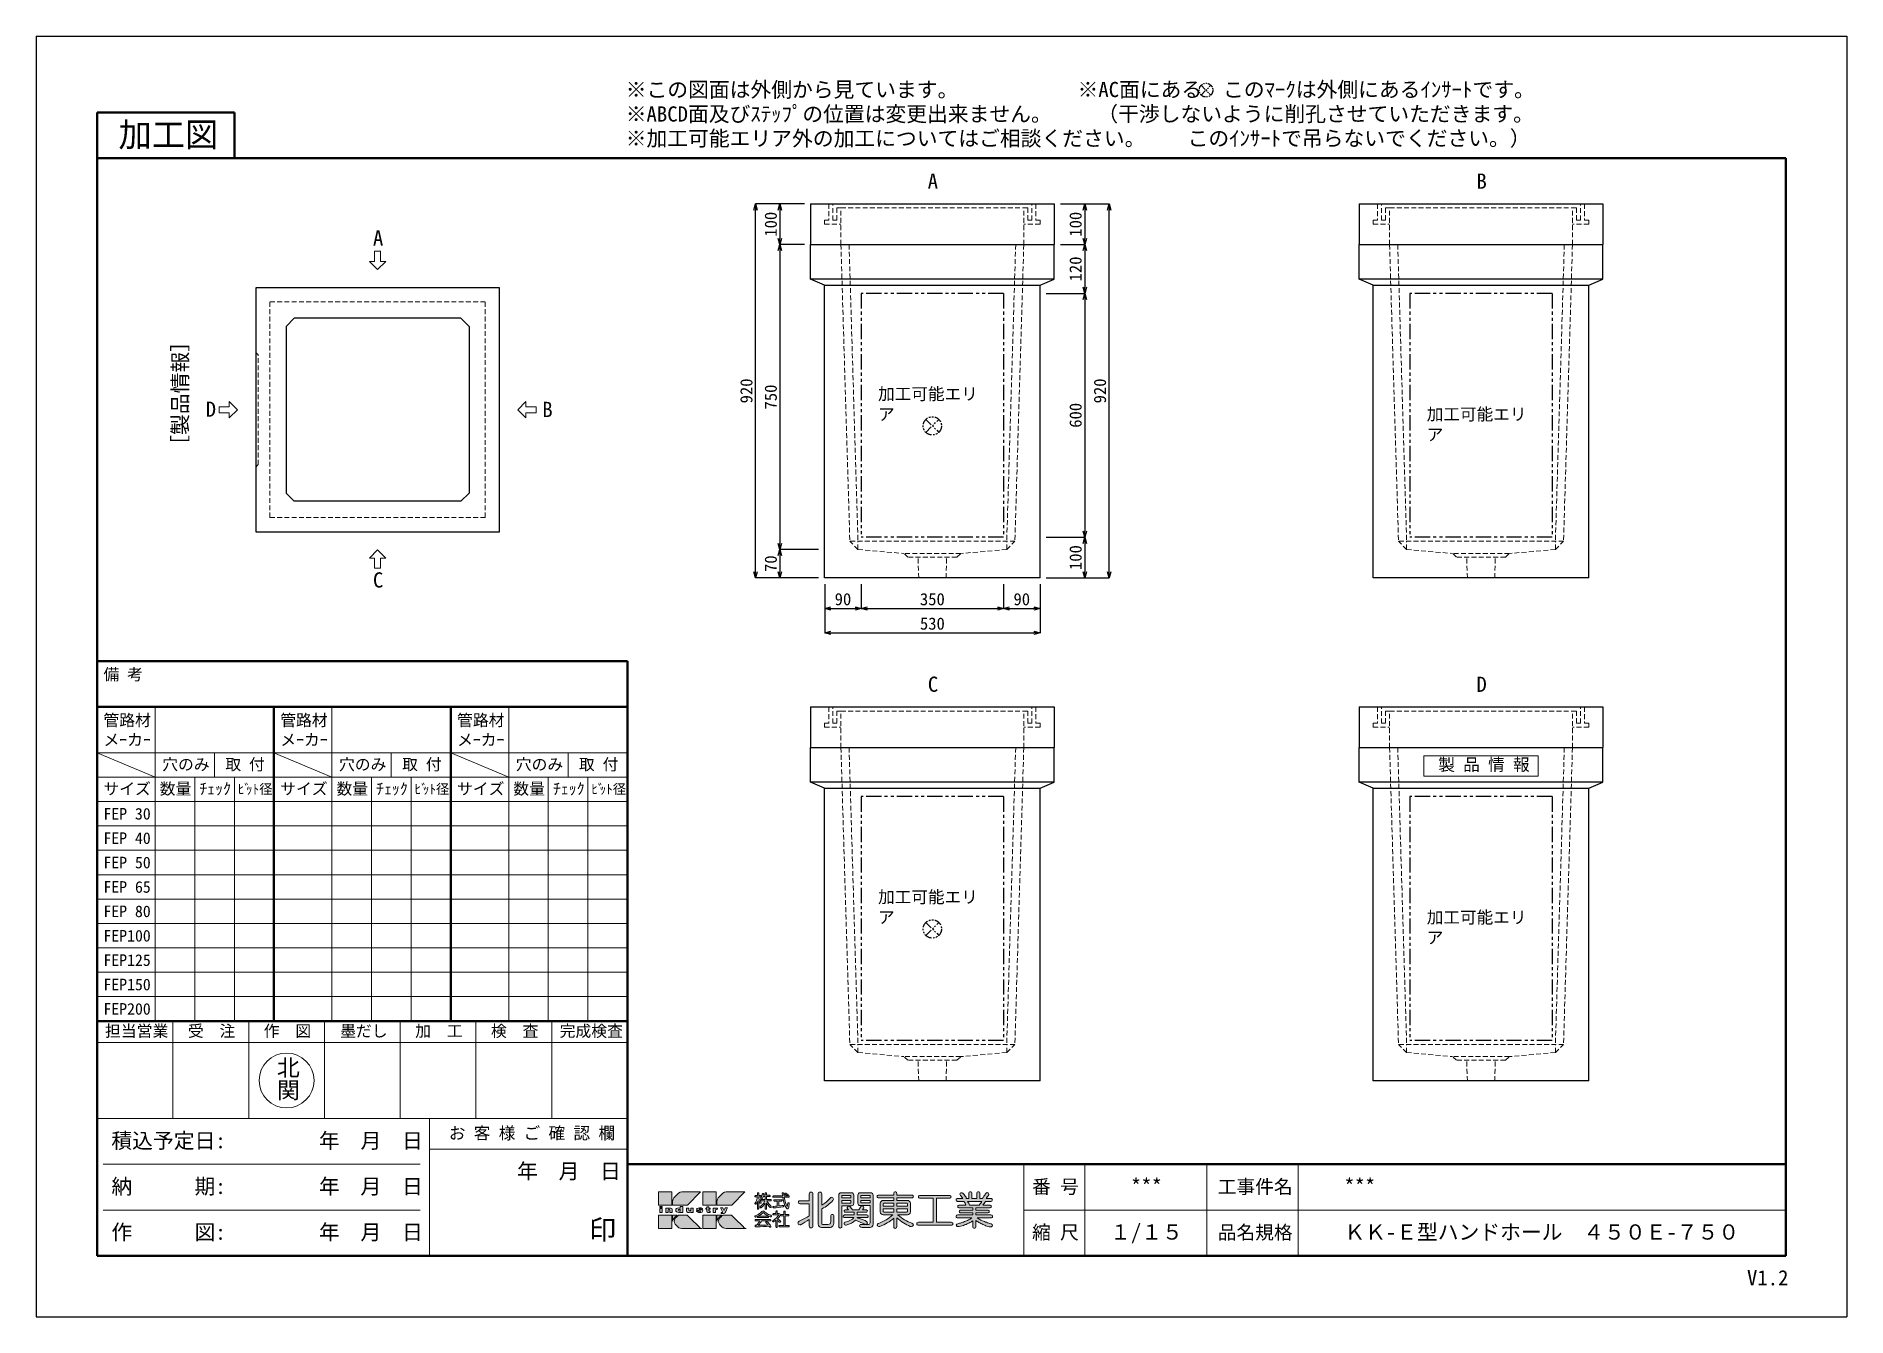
# Model space of a CAD drawing. Header units: millimetres. Extents: x -34 to 4421, y 47 to 3197.
import ezdxf

# ---------------------------------------------------------------- set-up
doc = ezdxf.new("R2010")
doc.units = ezdxf.units.MM
doc.header["$LTSCALE"] = 1.875
doc.linetypes.add('HIDDEN', pattern=[9.525, 6.35, -3.175])
doc.linetypes.add('PHANTOM', pattern=[20, 10, -2, 2, -2, 2, -2])
doc.layers.get('0').update_dxf_attribs({"color": 8, "plot": 0})
for name, color, linetype, lineweight in [('D-STR', 7, 'Continuous', 25), ('D-STR-DIM', 3, 'Continuous', 13), ('D-STR-STR1', 7, 'Continuous', 13), ('D-STR-STR4', 143, 'Continuous', 13), ('D-STR-STR5', 230, 'PHANTOM', 25), ('D-STR-TXT', 3, 'Continuous', 13), ('D-TTL', 143, 'Continuous', 50), ('D-TTL @ 1', 143, 'Continuous', 50), ('D-TTL-FRAM1', 143, 'Continuous', 13), ('D-TTL-TXT', 7, 'Continuous', 13)]:
    doc.layers.add(name, color=color, linetype=linetype, lineweight=lineweight)
doc.styles.get("Standard").update_dxf_attribs({"font": 'MS Gothic.ttf'})
doc.styles.add('縮尺15', font='MS Gothic.ttf', dxfattribs={"height": 30})
doc.dimstyles.new('縮尺15', dxfattribs={"dimtxt": 30, "dimasz": 15, "dimexe": 0, "dimexo": 15, "dimgap": 7.5, "dimtad": 1, "dimdec": 1, "dimdsep": 46, "dimtxsty": '縮尺15', "dimblk": 'OPEN30', "dimcen": 0, "dimadec": 0, "dimazin": 0, "dimtfac": 1, "dimtdec": 1, "dimtix": 1, "dimtmove": 1, "dimatfit": 3, "dimldrblk": 'OPEN30', "dimfxl": 0, "dimarcsym": 2})

msp = doc.modelspace()

# ---------------------------------------------------------------- texts
at = {"layer": 'D-STR-STR5', "char_height": 30, "attachment_point": 1, "style": '縮尺15'}
for insert in [(2037.3, 2332.01), (3387.3, 2282.01), (2037.3, 1094.51), (3387.3, 1044.51)]:
    msp.add_mtext_dynamic_manual_height_columns('加工可能エリア', width=268.2596, gutter_width=250, heights=[0], dxfattribs=dict(at, insert=insert))
at = {"layer": 'D-TTL-TXT', "color": 7}
for s, p in [('年  月  日', (661.71, 461.29)), ('年  月  日', (661.71, 348.79)), ('***', (2659.45, 349.09)), ('***', (3184.45, 349.09)), ('年  月  日', (661.71, 236.29)), ('１/１５', (2608.25, 236.59)), ('ＫＫ-Ｅ型ハンドホール\u3000４５０Ｅ-７５０', (3184.45, 236.59))]:
    msp.add_text(s, height=37.5, dxfattribs=at).set_placement(p)
at = {"layer": 'D-TTL-TXT', "color": 1, "insert": (558.29, 629.63), "char_height": 41.25, "width": 52.9965, "attachment_point": 4, "line_spacing_factor": 0.8}
msp.add_mtext('{\\fHGSeikaishotaiPRO|b0|i0|c128|p18;北関}', dxfattribs=at)

# ---------------------------------------------------------------- blocks, each defined once
blk = doc.blocks.new('A$C4C6C5A58')
at = {"layer": 'D-STR-TXT', "color": 7}
for s, p in [('ﾋﾞ', (0, 0)), ('ｯﾄ径', (27, 0))]:
    blk.add_text(s, height=32, dxfattribs=at).set_placement(p)
blk = doc.blocks.new('A$C43AD63AA')
at = {"layer": 'D-TTL-FRAM1', "lineweight": 50}
for p, q in [((0, 1030), (580, 1030)), ((0, 1030), (0, 0)), ((580, 1030), (580, 0)), ((0, 0), (580, 0))]:
    blk.add_line(p, q, dxfattribs=at)
at = {"layer": 'D-TTL-FRAM1'}
for p, q in [((190, 1030), (190, 0)), ((0, 880), (580, 880)), ((0, 880), (190, 800)), ((385, 880), (385, 800)), ((0, 800), (580, 800)), ((320, 800), (320, 0)), ((450, 800), (450, 0)), ((0, 720), (580, 720)), ((0, 640), (580, 640)), ((0, 560), (580, 560)), ((0, 480), (580, 480)), ((0, 400), (580, 400)), ((0, 320), (580, 320)), ((0, 240), (580, 240)), ((0, 160), (580, 160)), ((0, 80), (580, 80))]:
    blk.add_line(p, q, dxfattribs=at)
at = {"layer": 'D-TTL-TXT'}
blk.add_blockref('A$C4C6C5A58', (461, 744.8), dxfattribs=at)
for s, p in [('管路材', (20.6, 967.8)), ('メｰカｰ', (20.6, 903.5)), ('穴のみ', (213.4, 822.8)), ('取 付', (420.4, 822.8)), ('サイズ', (20.6, 742.8)), ('数量', (205.2, 742.8)), ('ﾁｪｯｸ', (335.2, 742.8))]:
    blk.add_text(s, height=38, dxfattribs=at).set_placement(p)
blk = doc.blocks.new('A$C77D93FA8')
at = {"layer": 'D-TTL-TXT'}
for s, p in [('FEP 30', (20.6, 660.8)), ('FEP 40', (20.6, 580.8)), ('FEP 50', (20.6, 500.8)), ('FEP 65', (20.6, 420.8)), ('FEP 80', (20.6, 340.8)), ('FEP100', (20.6, 260.8)), ('FEP125', (20.6, 180.8)), ('FEP150', (20.6, 100.8)), ('FEP200', (20.6, 20.8))]:
    blk.add_text(s, height=38, dxfattribs=at).set_placement(p)
blk = doc.blocks.new('A$C31CA379A')
at = {"layer": 'D-STR-TXT', "color": 7, "char_height": 50, "attachment_point": 1, "style": '縮尺15'}
for s, insert in [('A', (-15.3, -50.3)), ('B', (1785, -50.3)), ('C', (-15, -1700.3)), ('D', (1785, -1700.3))]:
    blk.add_mtext_dynamic_manual_height_columns(s, width=50, gutter_width=250, heights=[0], dxfattribs=dict(at, insert=insert))
blk = doc.blocks.new('A$C70CC1A47')
at = {"layer": 'D-STR-STR1', "linetype": 'HIDDEN', "lineweight": 13}
for p, q in [((0, 141), (6, 135)), ((6, -135), (6, 135)), ((6, -135), (0, -141))]:
    blk.add_line(p, q, dxfattribs=at)
blk = doc.blocks.new('A$C6A2A53F4')
at = {"layer": 'D-STR'}
for p, q in [((300, 300), (-300, 300)), ((-300, 300), (-300, -300)), ((300, -300), (300, 300)), ((-225, 205), (-205, 225)), ((205, 225), (-205, 225)), ((225, 205), (205, 225)), ((-225, 205), (-225, -205)), ((225, 205), (225, -205)), ((-225, -205), (-205, -225)), ((225, -205), (205, -225)), ((205, -225), (-205, -225)), ((-300, -300), (300, -300))]:
    blk.add_line(p, q, dxfattribs=at)
at = {"layer": 'D-STR', "linetype": 'HIDDEN', "lineweight": 13}
for p, q in [((-265, -265), (-265, 265)), ((265, 265), (-265, 265)), ((265, -265), (265, 265)), ((265, -265), (-265, -265))]:
    blk.add_line(p, q, dxfattribs=at)
at = {"layer": 'D-STR-STR1'}
blk.add_blockref('A$C70CC1A47', (-300, 0), dxfattribs=at)
blk = doc.blocks.new('A$C17D25387')
at = {"layer": 'D-STR'}
for p, q in [((-300, 100), (300, 100)), ((-300, 100), (-300, 0)), ((300, 100), (300, 0)), ((-300, 0), (300, 0))]:
    blk.add_line(p, q, dxfattribs=at)
at = {"layer": 'D-STR', "linetype": 'HIDDEN', "lineweight": 13}
for p, q in [((-225, 0), (-225, 90)), ((225, 0), (225, 90))]:
    blk.add_line(p, q, dxfattribs=at)
at = {"layer": 'D-STR-STR4', "linetype": 'HIDDEN', "lineweight": 13}
for p, q in [((-255, 100), (-255, 60)), ((-245, 60), (-245, 100)), ((-225, 90), (-235, 90)), ((-235, 90), (-235, 60)), ((-225, 90), (235, 90)), ((225, 90), (235, 90)), ((235, 90), (235, 60)), ((245, 60), (245, 100)), ((255, 100), (255, 60)), ((-255, 60), (-265, 60)), ((-265, 60), (-265, 50)), ((-265, 50), (-225, 50)), ((-235, 60), (-245, 60)), ((265, 50), (225, 50)), ((235, 60), (245, 60)), ((255, 60), (265, 60)), ((265, 60), (265, 50))]:
    blk.add_line(p, q, dxfattribs=at)
blk = doc.blocks.new('A$C206802D9')
at = {"layer": 'D-TTL-FRAM1', "color": 143, "lineweight": 50}
for p, q in [((0, 1462.5), (1305, 1462.5)), ((0, 1462.5), (0, 0)), ((1305, 1462.5), (1305, 0)), ((0, 1350), (1305, 1350)), ((0, 577.5), (1305, 577.5)), ((0, 0), (1305, 0))]:
    blk.add_line(p, q, dxfattribs=at)
at = {"layer": 'D-TTL-FRAM1', "color": 143}
for p, q in [((186.4, 577.5), (186.4, 337.5)), ((372.9, 577.5), (372.9, 337.5)), ((559.3, 577.5), (559.3, 337.5)), ((745.7, 577.5), (745.7, 337.5)), ((932.1, 577.5), (932.1, 337.5)), ((1118.6, 577.5), (1118.6, 337.5)), ((0, 525), (1305, 525)), ((0, 337.5), (1305, 337.5)), ((15, 225), (795, 225)), ((817.5, 262.5), (1305, 262.5)), ((15, 112.5), (795, 112.5))]:
    blk.add_line(p, q, dxfattribs=at)
at = {"layer": 'D-TTL-FRAM1', "color": 143, "ltscale": 60}
blk.add_line((817.5, 337.5), (817.5, 0), dxfattribs=at)
at = {"layer": 'D-TTL-TXT', "color": 7}
for s, height, p in [('備 考', 28.5, (15.4, 1415.9)), ('担当営業', 28.5, (19.5, 538.8)), ('受\u3000注', 28.5, (223.3, 538.8)), ('作\u3000図', 28.5, (409.7, 538.8)), ('墨だし', 28.5, (597.9, 538.8)), ('加\u3000工', 28.5, (782.6, 538.8)), ('検\u3000査', 28.5, (969, 538.8)), ('完成検査', 28.5, (1138, 538.8)), ('お 客 様 ご 確 認 欄', 30, (865.3, 286.9)), ('積込予定日:', 37.5, (35, 264.5)), ('年  月  日', 37.5, (1033.2, 189.5)), ('納\u3000\u3000\u3000期:', 37.5, (35, 152)), ('印', 48.8, (1210.8, 39.5)), ('作\u3000\u3000\u3000図:', 37.5, (35, 39.5))]:
    blk.add_text(s, height=height, dxfattribs=at).set_placement(p)
blk = doc.blocks.new('A$C13A32EE1')
at = {"layer": 'D-STR-TXT', "color": 7}
for p, q in [((7.5, 45), (-7.5, 45)), ((-7.5, 45), (-7.5, 20)), ((7.5, 20), (7.5, 45)), ((0, 0), (-20, 20)), ((-7.5, 20), (-20, 20)), ((0, 0), (20, 20)), ((7.5, 20), (20, 20))]:
    blk.add_line(p, q, dxfattribs=at)
blk = doc.blocks.new('A$C01F52EBA')
at = {"layer": 'D-STR-TXT'}
blk.add_blockref('A$C13A32EE1', (0, 345), dxfattribs=at)
at = {"layer": 'D-STR-TXT', "rotation": 90.00000000000001}
blk.add_blockref('A$C13A32EE1', (-345, 0), dxfattribs=at)
at = {"layer": 'D-STR-TXT', "xscale": -1}
for p, rotation in [((345, 0), 270), ((0, -345), 180)]:
    blk.add_blockref('A$C13A32EE1', p, dxfattribs=dict(at, rotation=rotation))
at = {"layer": 'D-STR-TXT', "color": 7, "char_height": 37.5, "attachment_point": 1, "style": '縮尺15'}
for s, insert in [('A', (-11.5, 441.1)), ('D', (-423, 20.1)), ('B', (405.3, 19.4)), ('C', (-11.5, -400))]:
    blk.add_mtext_dynamic_manual_height_columns(s, width=50, gutter_width=250, heights=[0], dxfattribs=dict(at, insert=insert))
at = {"layer": 'D-STR-TXT', "color": 7, "insert": (-504.8, -113.3), "char_height": 37.5, "attachment_point": 1, "rotation": 90, "style": '縮尺15'}
blk.add_mtext_dynamic_manual_height_columns('［製品情報］', width=343.167, gutter_width=250, heights=[0], dxfattribs=at)
blk = doc.blocks.new('A$C1C640AAB')
at = {"layer": 'D-STR-STR5'}
for p, q in [((-15.9, -15.9), (15.9, 15.9)), ((-15.9, 15.9), (15.9, -15.9))]:
    blk.add_line(p, q, dxfattribs=at)
blk.add_circle((0, 0), 22.5, dxfattribs=at)
blk = doc.blocks.new('A$C9e439596')
at = {"layer": 'D-STR'}
for p, q in [((-300, 0), (300, 0)), ((-300, -85), (-300, 0)), ((300, -85), (300, 0)), ((-265, -100), (-300, -85)), ((300, -85), (-300, -85)), ((265, -100), (300, -85)), ((-265, -820), (-265, -100)), ((-265, -100), (265, -100)), ((265, -820), (265, -100)), ((265, -820), (-265, -820))]:
    blk.add_line(p, q, dxfattribs=at)
at = {"layer": 'D-STR', "linetype": 'HIDDEN', "lineweight": 13}
for p, q in [((-225, 0), (-203, -730)), ((-205, 0), (-183, -730)), ((205, 0), (183, -730)), ((225, 0), (203, -730)), ((-183, -750), (-203, -730)), ((203, -730), (-203, -730)), ((-183, -750), (-183, -730)), ((-183, -750), (-70, -760)), ((183, -750), (70, -760)), ((183, -750), (203, -730)), ((183, -750), (183, -730)), ((-60, -769), (-70, -760)), ((70, -760), (-70, -760)), ((60, -769), (-60, -769)), ((-33.62, -820), (-35.25, -769)), ((33.62, -820), (35.25, -769)), ((60, -769), (70, -760))]:
    blk.add_line(p, q, dxfattribs=at)
at = {"layer": 'D-STR-STR5', "ltscale": 2}
for p, q in [((175, -120), (-175, -120)), ((-175, -120), (-175, -720)), ((175, -120), (175, -720)), ((175, -720), (-175, -720))]:
    blk.add_line(p, q, dxfattribs=at)
at = {"layer": 'D-STR-STR5'}
blk.add_blockref('A$C1C640AAB', (0, -446), dxfattribs=at)
blk = doc.blocks.new('A$C0553a0f8')
at = {"layer": 'D-STR'}
for p, q in [((-300, 0), (300, 0)), ((-300, -85), (-300, 0)), ((300, -85), (300, 0)), ((-265, -100), (-300, -85)), ((300, -85), (-300, -85)), ((265, -100), (300, -85)), ((-265, -820), (-265, -100)), ((-265, -100), (265, -100)), ((265, -820), (265, -100)), ((265, -820), (-265, -820))]:
    blk.add_line(p, q, dxfattribs=at)
at = {"layer": 'D-STR', "linetype": 'HIDDEN', "lineweight": 13}
for p, q in [((-225, 0), (-203, -730)), ((-205, 0), (-183, -730)), ((205, 0), (183, -730)), ((225, 0), (203, -730)), ((-183, -750), (-203, -730)), ((203, -730), (-203, -730)), ((-183, -750), (-183, -730)), ((-183, -750), (-70, -760)), ((183, -750), (70, -760)), ((183, -750), (203, -730)), ((183, -750), (183, -730)), ((-60, -769), (-70, -760)), ((70, -760), (-70, -760)), ((60, -769), (-60, -769)), ((-33.62, -820), (-35.25, -769)), ((33.62, -820), (35.25, -769)), ((60, -769), (70, -760))]:
    blk.add_line(p, q, dxfattribs=at)
at = {"layer": 'D-STR-STR5', "ltscale": 2}
for p, q in [((175, -120), (-175, -120)), ((-175, -120), (-175, -720)), ((175, -120), (175, -720)), ((175, -720), (-175, -720))]:
    blk.add_line(p, q, dxfattribs=at)
blk = doc.blocks.new('A$C3FC15DFF')
at = {"layer": 'D-STR-STR1', "lineweight": 13}
for p, q in [((-141, 0), (141, 0)), ((-141, -50), (-141, 0)), ((141, 0), (141, -50)), ((141, -50), (-141, -50))]:
    blk.add_line(p, q, dxfattribs=at)
at = {"layer": 'D-STR-STR1', "lineweight": 13, "insert": (-105.2, -6.7), "char_height": 30, "attachment_point": 1}
blk.add_mtext_dynamic_manual_height_columns('製 品 情 報', width=215.786, gutter_width=250, heights=[0], dxfattribs=at)
blk = doc.blocks.new('A$C55dde51a')
at = {"layer": 'D-STR'}
for p, q in [((-300, 0), (300, 0)), ((-300, -85), (-300, 0)), ((300, -85), (300, 0)), ((-265, -100), (-300, -85)), ((300, -85), (-300, -85)), ((265, -100), (300, -85)), ((-265, -820), (-265, -100)), ((-265, -100), (265, -100)), ((265, -820), (265, -100)), ((265, -820), (-265, -820))]:
    blk.add_line(p, q, dxfattribs=at)
at = {"layer": 'D-STR', "linetype": 'HIDDEN', "lineweight": 13}
for p, q in [((-225, 0), (-203, -730)), ((-205, 0), (-183, -730)), ((205, 0), (183, -730)), ((225, 0), (203, -730)), ((-183, -750), (-203, -730)), ((203, -730), (-203, -730)), ((-183, -750), (-183, -730)), ((-183, -750), (-70, -760)), ((183, -750), (70, -760)), ((183, -750), (203, -730)), ((183, -750), (183, -730)), ((-60, -769), (-70, -760)), ((70, -760), (-70, -760)), ((60, -769), (-60, -769)), ((-33.62, -820), (-35.25, -769)), ((33.62, -820), (35.25, -769)), ((60, -769), (70, -760))]:
    blk.add_line(p, q, dxfattribs=at)
at = {"layer": 'D-STR-STR5', "ltscale": 2}
for p, q in [((175, -120), (-175, -120)), ((-175, -120), (-175, -720)), ((175, -120), (175, -720)), ((175, -720), (-175, -720))]:
    blk.add_line(p, q, dxfattribs=at)
at = {"layer": 'D-STR-STR1'}
blk.add_blockref('A$C3FC15DFF', (0, -20), dxfattribs=at)
blk = doc.blocks.new('_Open30')
at = {"color": 0, "linetype": 'ByBlock', "lineweight": -2}
for p, q in [((-1, 0.27), (0, 0)), ((0, 0), (-1, -0.27)), ((0, 0), (-1, 0))]:
    blk.add_line(p, q, dxfattribs=at)
blk = doc.blocks.new('*D98')
at = {"layer": 'D-STR-DIM', "color": 0, "lineweight": -2}
for p, q in [((1856, 2784.3), (1796, 2784.3)), ((1796, 2769.3), (1796, 2699.3)), ((1856, 2684.3), (1796, 2684.3))]:
    blk.add_line(p, q, dxfattribs=at)
at = {"layer": 'Defpoints', "color": 0}
for p in [(1871, 2784.3), (1796, 2684.3), (1871, 2684.3)]:
    blk.add_point(p, dxfattribs=at)
at = {"layer": 'D-STR-DIM', "color": 0, "linetype": 'ByBlock', "lineweight": -2, "xscale": 15, "yscale": 15, "zscale": 15}
for p, rotation in [((1796, 2784.3), 90), ((1796, 2684.3), 270)]:
    blk.add_blockref('_Open30', p, dxfattribs=dict(at, rotation=rotation))
at = {"layer": 'D-STR-DIM', "color": 0, "insert": (1773.5, 2734.3), "char_height": 30, "attachment_point": 5, "rotation": 90, "style": '縮尺15'}
blk.add_mtext('100', dxfattribs=at)
blk = doc.blocks.new('*D99')
at = {"layer": 'D-STR-DIM', "color": 0, "lineweight": -2}
for p, q in [((1856, 2684.3), (1796, 2684.3)), ((1796, 2669.3), (1796, 1949.3)), ((1891, 1934.3), (1796, 1934.3))]:
    blk.add_line(p, q, dxfattribs=at)
at = {"layer": 'Defpoints', "color": 0}
for p in [(1871, 2684.3), (1796, 1934.3), (1906, 1934.3)]:
    blk.add_point(p, dxfattribs=at)
at = {"layer": 'D-STR-DIM', "color": 0, "linetype": 'ByBlock', "lineweight": -2, "xscale": 15, "yscale": 15, "zscale": 15}
for p, rotation in [((1796, 2684.3), 90), ((1796, 1934.3), 270)]:
    blk.add_blockref('_Open30', p, dxfattribs=dict(at, rotation=rotation))
at = {"layer": 'D-STR-DIM', "color": 0, "insert": (1773.5, 2309.3), "char_height": 30, "attachment_point": 5, "rotation": 90, "style": '縮尺15'}
blk.add_mtext('750', dxfattribs=at)
blk = doc.blocks.new('*D100')
at = {"layer": 'D-STR-DIM', "color": 0, "lineweight": -2}
for p, q in [((1891, 1934.3), (1796, 1934.3)), ((1796, 1919.3), (1796, 1879.3)), ((1891, 1864.3), (1796, 1864.3))]:
    blk.add_line(p, q, dxfattribs=at)
at = {"layer": 'Defpoints', "color": 0}
for p in [(1906, 1934.3), (1796, 1864.3), (1906, 1864.3)]:
    blk.add_point(p, dxfattribs=at)
at = {"layer": 'D-STR-DIM', "color": 0, "linetype": 'ByBlock', "lineweight": -2, "xscale": 15, "yscale": 15, "zscale": 15}
for p, rotation in [((1796, 1934.3), 90), ((1796, 1864.3), 270)]:
    blk.add_blockref('_Open30', p, dxfattribs=dict(at, rotation=rotation))
at = {"layer": 'D-STR-DIM', "color": 0, "insert": (1773.5, 1899.3), "char_height": 30, "attachment_point": 5, "rotation": 90, "style": '縮尺15'}
blk.add_mtext('70', dxfattribs=at)
blk = doc.blocks.new('*D101')
at = {"layer": 'D-STR-DIM', "color": 0, "lineweight": -2}
for p, q in [((1856, 2784.3), (1736, 2784.3)), ((1736, 1879.3), (1736, 2769.3)), ((1891, 1864.3), (1736, 1864.3))]:
    blk.add_line(p, q, dxfattribs=at)
at = {"layer": 'Defpoints', "color": 0}
for p in [(1736, 2784.3), (1871, 2784.3), (1906, 1864.3)]:
    blk.add_point(p, dxfattribs=at)
at = {"layer": 'D-STR-DIM', "color": 0, "linetype": 'ByBlock', "lineweight": -2, "xscale": 15, "yscale": 15, "zscale": 15}
for p, rotation in [((1736, 2784.3), 90), ((1736, 1864.3), 270)]:
    blk.add_blockref('_Open30', p, dxfattribs=dict(at, rotation=rotation))
at = {"layer": 'D-STR-DIM', "color": 0, "insert": (1713.5, 2324.3), "char_height": 30, "attachment_point": 5, "rotation": 90, "style": '縮尺15'}
blk.add_mtext('920', dxfattribs=at)
blk = doc.blocks.new('*D102')
at = {"layer": 'D-STR-DIM', "color": 0, "lineweight": -2}
for p, q in [((2486, 2784.3), (2546, 2784.3)), ((2546, 2769.3), (2546, 2699.3)), ((2486, 2684.3), (2546, 2684.3))]:
    blk.add_line(p, q, dxfattribs=at)
at = {"layer": 'Defpoints', "color": 0}
for p in [(2471, 2784.3), (2471, 2684.3), (2546, 2684.3)]:
    blk.add_point(p, dxfattribs=at)
at = {"layer": 'D-STR-DIM', "color": 0, "linetype": 'ByBlock', "lineweight": -2, "xscale": 15, "yscale": 15, "zscale": 15}
for p, rotation in [((2546, 2784.3), 90), ((2546, 2684.3), 270)]:
    blk.add_blockref('_Open30', p, dxfattribs=dict(at, rotation=rotation))
at = {"layer": 'D-STR-DIM', "color": 0, "insert": (2523.5, 2734.3), "char_height": 30, "attachment_point": 5, "rotation": 90, "style": '縮尺15'}
blk.add_mtext('100', dxfattribs=at)
blk = doc.blocks.new('*D103')
at = {"layer": 'D-STR-DIM', "color": 0, "lineweight": -2}
for p, q in [((2486, 2684.3), (2546, 2684.3)), ((2546, 2669.3), (2546, 2579.3)), ((2451, 2564.3), (2546, 2564.3))]:
    blk.add_line(p, q, dxfattribs=at)
at = {"layer": 'Defpoints', "color": 0}
for p in [(2471, 2684.3), (2436, 2564.3), (2546, 2564.3)]:
    blk.add_point(p, dxfattribs=at)
at = {"layer": 'D-STR-DIM', "color": 0, "linetype": 'ByBlock', "lineweight": -2, "xscale": 15, "yscale": 15, "zscale": 15}
for p, rotation in [((2546, 2684.3), 90), ((2546, 2564.3), 270)]:
    blk.add_blockref('_Open30', p, dxfattribs=dict(at, rotation=rotation))
at = {"layer": 'D-STR-DIM', "color": 0, "insert": (2523.5, 2624.3), "char_height": 30, "attachment_point": 5, "rotation": 90, "style": '縮尺15'}
blk.add_mtext('120', dxfattribs=at)
blk = doc.blocks.new('*D104')
at = {"layer": 'D-STR-DIM', "color": 0, "lineweight": -2}
for p, q in [((2451, 2564.3), (2546, 2564.3)), ((2546, 2549.3), (2546, 1979.3)), ((2451, 1964.3), (2546, 1964.3))]:
    blk.add_line(p, q, dxfattribs=at)
at = {"layer": 'Defpoints', "color": 0}
for p in [(2436, 2564.3), (2436, 1964.3), (2546, 1964.3)]:
    blk.add_point(p, dxfattribs=at)
at = {"layer": 'D-STR-DIM', "color": 0, "linetype": 'ByBlock', "lineweight": -2, "xscale": 15, "yscale": 15, "zscale": 15}
for p, rotation in [((2546, 2564.3), 90), ((2546, 1964.3), 270)]:
    blk.add_blockref('_Open30', p, dxfattribs=dict(at, rotation=rotation))
at = {"layer": 'D-STR-DIM', "color": 0, "insert": (2523.5, 2264.3), "char_height": 30, "attachment_point": 5, "rotation": 90, "style": '縮尺15'}
blk.add_mtext('600', dxfattribs=at)
blk = doc.blocks.new('*D105')
at = {"layer": 'D-STR-DIM', "color": 0, "lineweight": -2}
for p, q in [((2451, 1964.3), (2546, 1964.3)), ((2546, 1949.3), (2546, 1879.3)), ((2451, 1864.3), (2546, 1864.3))]:
    blk.add_line(p, q, dxfattribs=at)
at = {"layer": 'Defpoints', "color": 0}
for p in [(2436, 1964.3), (2436, 1864.3), (2546, 1864.3)]:
    blk.add_point(p, dxfattribs=at)
at = {"layer": 'D-STR-DIM', "color": 0, "linetype": 'ByBlock', "lineweight": -2, "xscale": 15, "yscale": 15, "zscale": 15}
for p, rotation in [((2546, 1964.3), 90), ((2546, 1864.3), 270)]:
    blk.add_blockref('_Open30', p, dxfattribs=dict(at, rotation=rotation))
at = {"layer": 'D-STR-DIM', "color": 0, "insert": (2523.5, 1914.3), "char_height": 30, "attachment_point": 5, "rotation": 90, "style": '縮尺15'}
blk.add_mtext('100', dxfattribs=at)
blk = doc.blocks.new('*D106')
at = {"layer": 'D-STR-DIM', "color": 0, "lineweight": -2}
for p, q in [((2486, 2784.3), (2606, 2784.3)), ((2606, 1879.3), (2606, 2769.3)), ((2451, 1864.3), (2606, 1864.3))]:
    blk.add_line(p, q, dxfattribs=at)
at = {"layer": 'Defpoints', "color": 0}
for p in [(2471, 2784.3), (2606, 2784.3), (2436, 1864.3)]:
    blk.add_point(p, dxfattribs=at)
at = {"layer": 'D-STR-DIM', "color": 0, "linetype": 'ByBlock', "lineweight": -2, "xscale": 15, "yscale": 15, "zscale": 15}
for p, rotation in [((2606, 2784.3), 90), ((2606, 1864.3), 270)]:
    blk.add_blockref('_Open30', p, dxfattribs=dict(at, rotation=rotation))
at = {"layer": 'D-STR-DIM', "color": 0, "insert": (2583.5, 2324.3), "char_height": 30, "attachment_point": 5, "rotation": 90, "style": '縮尺15'}
blk.add_mtext('920', dxfattribs=at)
blk = doc.blocks.new('*D107')
at = {"layer": 'D-STR-DIM', "color": 0, "lineweight": -2}
for p, q in [((1906, 1849.3), (1906, 1789.3)), ((1996, 1849.3), (1996, 1789.3)), ((1921, 1789.3), (1981, 1789.3))]:
    blk.add_line(p, q, dxfattribs=at)
at = {"layer": 'Defpoints', "color": 0}
for p in [(1906, 1864.3), (1996, 1864.3), (1996, 1789.3)]:
    blk.add_point(p, dxfattribs=at)
at = {"layer": 'D-STR-DIM', "color": 0, "linetype": 'ByBlock', "lineweight": -2, "xscale": 15, "yscale": 15, "zscale": 15, "rotation": 180}
blk.add_blockref('_Open30', (1906, 1789.3), dxfattribs=at)
at = {"layer": 'D-STR-DIM', "color": 0, "linetype": 'ByBlock', "lineweight": -2, "xscale": 15, "yscale": 15, "zscale": 15}
blk.add_blockref('_Open30', (1996, 1789.3), dxfattribs=at)
at = {"layer": 'D-STR-DIM', "color": 0, "insert": (1951, 1811.8), "char_height": 30, "attachment_point": 5, "style": '縮尺15'}
blk.add_mtext('90', dxfattribs=at)
blk = doc.blocks.new('*D108')
at = {"layer": 'D-STR-DIM', "color": 0, "lineweight": -2}
for p, q in [((1996, 1849.3), (1996, 1789.3)), ((2346, 1849.3), (2346, 1789.3)), ((2011, 1789.3), (2331, 1789.3))]:
    blk.add_line(p, q, dxfattribs=at)
at = {"layer": 'Defpoints', "color": 0}
for p in [(1996, 1864.3), (2346, 1864.3), (2346, 1789.3)]:
    blk.add_point(p, dxfattribs=at)
at = {"layer": 'D-STR-DIM', "color": 0, "linetype": 'ByBlock', "lineweight": -2, "xscale": 15, "yscale": 15, "zscale": 15, "rotation": 180}
blk.add_blockref('_Open30', (1996, 1789.3), dxfattribs=at)
at = {"layer": 'D-STR-DIM', "color": 0, "linetype": 'ByBlock', "lineweight": -2, "xscale": 15, "yscale": 15, "zscale": 15}
blk.add_blockref('_Open30', (2346, 1789.3), dxfattribs=at)
at = {"layer": 'D-STR-DIM', "color": 0, "insert": (2171, 1811.8), "char_height": 30, "attachment_point": 5, "style": '縮尺15'}
blk.add_mtext('350', dxfattribs=at)
blk = doc.blocks.new('*D109')
at = {"layer": 'D-STR-DIM', "color": 0, "lineweight": -2}
for p, q in [((2346, 1849.3), (2346, 1789.3)), ((2436, 1849.3), (2436, 1789.3)), ((2361, 1789.3), (2421, 1789.3))]:
    blk.add_line(p, q, dxfattribs=at)
at = {"layer": 'Defpoints', "color": 0}
for p in [(2346, 1864.3), (2436, 1864.3), (2436, 1789.3)]:
    blk.add_point(p, dxfattribs=at)
at = {"layer": 'D-STR-DIM', "color": 0, "linetype": 'ByBlock', "lineweight": -2, "xscale": 15, "yscale": 15, "zscale": 15, "rotation": 180}
blk.add_blockref('_Open30', (2346, 1789.3), dxfattribs=at)
at = {"layer": 'D-STR-DIM', "color": 0, "linetype": 'ByBlock', "lineweight": -2, "xscale": 15, "yscale": 15, "zscale": 15}
blk.add_blockref('_Open30', (2436, 1789.3), dxfattribs=at)
at = {"layer": 'D-STR-DIM', "color": 0, "insert": (2391, 1811.8), "char_height": 30, "attachment_point": 5, "style": '縮尺15'}
blk.add_mtext('90', dxfattribs=at)
blk = doc.blocks.new('*D110')
at = {"layer": 'D-STR-DIM', "color": 0, "lineweight": -2}
for p, q in [((1906, 1849.3), (1906, 1729.3)), ((2436, 1849.3), (2436, 1729.3)), ((1921, 1729.3), (2421, 1729.3))]:
    blk.add_line(p, q, dxfattribs=at)
at = {"layer": 'Defpoints', "color": 0}
for p in [(1906, 1864.3), (2436, 1864.3), (2436, 1729.3)]:
    blk.add_point(p, dxfattribs=at)
at = {"layer": 'D-STR-DIM', "color": 0, "linetype": 'ByBlock', "lineweight": -2, "xscale": 15, "yscale": 15, "zscale": 15, "rotation": 180}
blk.add_blockref('_Open30', (1906, 1729.3), dxfattribs=at)
at = {"layer": 'D-STR-DIM', "color": 0, "linetype": 'ByBlock', "lineweight": -2, "xscale": 15, "yscale": 15, "zscale": 15}
blk.add_blockref('_Open30', (2436, 1729.3), dxfattribs=at)
at = {"layer": 'D-STR-DIM', "color": 0, "insert": (2171, 1751.8), "char_height": 30, "attachment_point": 5, "style": '縮尺15'}
blk.add_mtext('530', dxfattribs=at)
blk = doc.blocks.new('G$C26957D60')
at = {"layer": 'D-TTL', "lineweight": 0}
h = blk.add_hatch(color=143, dxfattribs=at)
h.dxf.hatch_style = 1
h.paths.add_polyline_path([(0, 5.99), (0, 3.83), (2.16, 3.83), (2.16, 5.99), (0, 5.99)], is_closed=False)
edge = h.paths.add_edge_path()
edge.add_spline(control_points=[(6.85, 5.99), (6.85, 5.99), (3.83, 5.99), (3.83, 5.99), (3.41, 6), (3.09, 5.59), (2.88, 5.39), (2.69, 5.2), (2.3, 4.91), (2.3, 4.46), (2.3, 4.46), (2.3, 3.83), (2.3, 3.83), (2.3, 3.83), (4.71, 3.83), (4.71, 3.83), (4.71, 3.83), (6.85, 5.99), (6.85, 5.99)], knot_values=[0, 0, 0, 0, 1, 1, 1, 2, 2, 2, 3, 3, 3, 4, 4, 4, 5, 5, 5, 6, 6, 6, 6], degree=3, periodic=1)
edge = h.paths.add_edge_path()
edge.add_spline(control_points=[(7.08, 0), (6.83, 0.04), (6.82, 0.08), (6.59, 0.3), (6.11, 0.76), (4.69, 2.16), (4.69, 2.16), (4.69, 2.16), (3.27, 2.16), (3.27, 2.16), (3.27, 2.16), (2.69, 1.69), (2.58, 1.42), (2.41, 1.01), (2.68, 0.75), (2.86, 0.55), (3.29, 0.09), (3.39, -0.01), (3.81, 0), (3.81, 0), (7.08, 0), (7.08, 0)], knot_values=[0, 0, 0, 0, 1, 1, 1, 2, 2, 2, 3, 3, 3, 4, 4, 4, 5, 5, 5, 6, 6, 6, 7, 7, 7, 7], degree=3, periodic=1)
h.paths.add_polyline_path([(2.16, 0), (2.16, 2.16), (0, 2.16), (0, 0), (2.16, 0)], is_closed=False)
edge = h.paths.add_edge_path()
edge.add_spline(control_points=[(2.3, 2.16), (2.3, 2.16), (2.3, 1.2), (2.3, 1.2), (2.34, 1.35), (2.45, 1.58), (2.61, 1.75), (2.73, 1.88), (3.04, 2.16), (3.04, 2.16), (3.04, 2.16), (2.3, 2.16), (2.3, 2.16)], knot_values=[0, 0, 0, 0, 1, 1, 1, 2, 2, 2, 3, 3, 3, 4, 4, 4, 4], degree=3, periodic=1)
h.paths.add_polyline_path([(0.22, 3.58), (0.22, 3.4), (0.58, 3.4), (0.58, 3.58), (0.22, 3.58)], is_closed=False)
h.paths.add_polyline_path([(0.22, 3.25), (0.22, 2.61), (0.58, 2.61), (0.58, 3.25), (0.22, 3.25)], is_closed=False)
edge = h.paths.add_edge_path()
edge.add_spline(control_points=[(2, 3.32), (1.91, 3.32), (1.79, 3.33), (1.69, 3.31), (1.65, 3.31), (1.61, 3.28), (1.56, 3.28), (1.56, 3.28), (1.56, 3.32), (1.56, 3.32), (1.56, 3.32), (1.18, 3.32), (1.18, 3.32), (1.18, 3.32), (1.18, 2.61), (1.18, 2.61), (1.18, 2.61), (1.56, 2.61), (1.56, 2.61), (1.56, 2.61), (1.56, 2.99), (1.56, 2.99), (1.56, 3.05), (1.62, 3.12), (1.71, 3.12), (1.71, 3.12), (1.85, 3.13), (1.85, 2.99), (1.85, 2.99), (1.85, 2.61), (1.85, 2.61), (1.85, 2.61), (2.24, 2.61), (2.24, 2.61), (2.24, 2.61), (2.24, 2.97), (2.24, 2.97), (2.24, 2.97), (2.24, 3.14), (2.24, 3.15), (2.24, 3.22), (2.15, 3.31), (2, 3.32)], knot_values=[0, 0, 0, 0, 1, 1, 1, 2, 2, 2, 3, 3, 3, 4, 4, 4, 5, 5, 5, 6, 6, 6, 7, 7, 7, 8, 8, 8, 9, 9, 9, 10, 10, 10, 11, 11, 11, 12, 12, 12, 13, 13, 13, 14, 14, 14, 14], degree=3, periodic=1)
edge = h.paths.add_edge_path()
edge.add_spline(control_points=[(3.54, 3.58), (3.54, 3.58), (3.54, 3.3), (3.54, 3.3), (3.46, 3.33), (3.38, 3.35), (3.3, 3.35), (3.02, 3.35), (2.8, 3.18), (2.8, 2.98), (2.8, 2.78), (3.02, 2.61), (3.3, 2.61), (3.38, 2.61), (3.46, 2.63), (3.54, 2.66), (3.54, 2.66), (3.54, 2.61), (3.54, 2.61), (3.54, 2.61), (3.97, 2.61), (3.97, 2.61), (3.97, 2.61), (3.97, 3.58), (3.97, 3.58), (3.97, 3.58), (3.54, 3.58), (3.54, 3.58)], knot_values=[0, 0, 0, 0, 1, 1, 1, 2, 2, 2, 3, 3, 3, 4, 4, 4, 5, 5, 5, 6, 6, 6, 7, 7, 7, 8, 8, 8, 9, 9, 9, 9], degree=3, periodic=1)
edge = h.paths.add_edge_path()
edge.add_spline(control_points=[(4.79, 2.62), (5.17, 2.58), (5.22, 2.7), (5.26, 2.7), (5.26, 2.7), (5.26, 2.62), (5.26, 2.62), (5.26, 2.62), (5.64, 2.62), (5.64, 2.62), (5.64, 2.62), (5.64, 3.33), (5.64, 3.33), (5.64, 3.33), (5.26, 3.33), (5.26, 3.33), (5.26, 3.33), (5.26, 3), (5.26, 3), (5.26, 2.94), (5.24, 2.86), (5.11, 2.86), (5.02, 2.86), (4.97, 2.89), (4.97, 3), (4.97, 3), (4.97, 3.33), (4.97, 3.33), (4.97, 3.33), (4.58, 3.33), (4.58, 3.33), (4.58, 3.33), (4.58, 2.98), (4.58, 2.98), (4.58, 2.98), (4.58, 2.86), (4.58, 2.85), (4.58, 2.78), (4.65, 2.64), (4.79, 2.62)], knot_values=[0, 0, 0, 0, 1, 1, 1, 2, 2, 2, 3, 3, 3, 4, 4, 4, 5, 5, 5, 6, 6, 6, 7, 7, 7, 8, 8, 8, 9, 9, 9, 10, 10, 10, 11, 11, 11, 12, 12, 12, 13, 13, 13, 13], degree=3, periodic=1)
edge = h.paths.add_edge_path()
edge.add_spline(control_points=[(7.2, 3.16), (7.2, 3.16), (7.2, 3.24), (7.2, 3.24), (7.18, 3.3), (7.01, 3.33), (6.95, 3.34), (6.86, 3.36), (6.56, 3.35), (6.48, 3.33), (6.35, 3.31), (6.25, 3.24), (6.23, 3.15), (6.22, 3.06), (6.26, 3), (6.34, 2.96), (6.46, 2.89), (6.71, 2.91), (6.79, 2.89), (6.85, 2.87), (6.87, 2.82), (6.81, 2.79), (6.76, 2.77), (6.72, 2.78), (6.64, 2.8), (6.52, 2.82), (6.42, 2.87), (6.42, 2.87), (6.42, 2.87), (6.23, 2.87), (6.23, 2.87), (6.23, 2.87), (6.23, 2.76), (6.23, 2.76), (6.31, 2.69), (6.47, 2.61), (6.71, 2.61), (6.83, 2.61), (6.98, 2.62), (7.13, 2.68), (7.28, 2.74), (7.32, 2.96), (7.18, 3.02), (7.12, 3.05), (7.02, 3.07), (6.89, 3.08), (6.78, 3.09), (6.64, 3.11), (6.64, 3.15), (6.63, 3.19), (6.67, 3.21), (6.73, 3.21), (6.85, 3.21), (6.86, 3.16), (6.86, 3.16), (6.86, 3.16), (7.2, 3.16), (7.2, 3.16)], knot_values=[0, 0, 0, 0, 1, 1, 1, 2, 2, 2, 3, 3, 3, 4, 4, 4, 5, 5, 5, 6, 6, 6, 7, 7, 7, 8, 8, 8, 9, 9, 9, 10, 10, 10, 11, 11, 11, 12, 12, 12, 13, 13, 13, 14, 14, 14, 15, 15, 15, 16, 16, 16, 17, 17, 17, 18, 18, 18, 19, 19, 19, 19], degree=3, periodic=1)
edge = h.paths.add_edge_path()
edge.add_spline(control_points=[(8.26, 3.15), (8.26, 3.15), (8.43, 3.15), (8.43, 3.15), (8.43, 3.15), (8.43, 3.31), (8.43, 3.31), (8.43, 3.31), (8.26, 3.31), (8.26, 3.31), (8.26, 3.31), (8.26, 3.53), (8.26, 3.53), (8.26, 3.53), (7.89, 3.53), (7.89, 3.53), (7.89, 3.53), (7.89, 3.31), (7.89, 3.31), (7.89, 3.31), (7.75, 3.31), (7.75, 3.31), (7.75, 3.31), (7.75, 3.15), (7.75, 3.15), (7.75, 3.15), (7.89, 3.15), (7.89, 3.15), (7.89, 3.15), (7.89, 2.81), (7.89, 2.81), (7.89, 2.69), (8, 2.62), (8.06, 2.61), (8.11, 2.61), (8.43, 2.61), (8.43, 2.61), (8.43, 2.61), (8.43, 2.83), (8.43, 2.83), (8.43, 2.83), (8.26, 2.83), (8.26, 2.94), (8.26, 2.99), (8.26, 3.15), (8.26, 3.15)], knot_values=[0, 0, 0, 0, 1, 1, 1, 2, 2, 2, 3, 3, 3, 4, 4, 4, 5, 5, 5, 6, 6, 6, 7, 7, 7, 8, 8, 8, 9, 9, 9, 10, 10, 10, 11, 11, 11, 12, 12, 12, 13, 13, 13, 14, 14, 14, 15, 15, 15, 15], degree=3, periodic=1)
edge = h.paths.add_edge_path()
edge.add_spline(control_points=[(9.41, 3.32), (9.38, 3.31), (9.35, 3.29), (9.32, 3.28), (9.32, 3.28), (9.32, 3.33), (9.32, 3.33), (9.32, 3.33), (8.92, 3.33), (8.92, 3.33), (8.92, 3.33), (8.92, 2.61), (8.92, 2.61), (8.92, 2.61), (9.32, 2.61), (9.32, 2.61), (9.32, 2.61), (9.32, 2.86), (9.32, 2.95), (9.32, 3.02), (9.39, 3.09), (9.43, 3.11), (9.52, 3.14), (9.66, 3.13), (9.66, 3.13), (9.66, 3.13), (9.66, 3.33), (9.66, 3.33), (9.66, 3.33), (9.51, 3.35), (9.41, 3.32)], knot_values=[0, 0, 0, 0, 1, 1, 1, 2, 2, 2, 3, 3, 3, 4, 4, 4, 5, 5, 5, 6, 6, 6, 7, 7, 7, 8, 8, 8, 9, 9, 9, 10, 10, 10, 10], degree=3, periodic=1)
edge = h.paths.add_edge_path()
edge.add_spline(control_points=[(10.15, 3.34), (10.15, 3.34), (10.42, 2.79), (10.47, 2.7), (10.47, 2.69), (10.51, 2.62), (10.44, 2.62), (10.37, 2.61), (10.25, 2.62), (10.25, 2.62), (10.25, 2.62), (10.25, 2.41), (10.25, 2.41), (10.25, 2.41), (10.54, 2.41), (10.63, 2.41), (10.88, 2.41), (10.88, 2.51), (10.93, 2.61), (11.01, 2.77), (11.3, 3.34), (11.3, 3.34), (11.3, 3.34), (10.92, 3.34), (10.92, 3.34), (10.92, 3.34), (10.8, 3.11), (10.75, 3), (10.73, 2.96), (10.71, 2.96), (10.69, 3), (10.66, 3.07), (10.53, 3.34), (10.53, 3.34), (10.53, 3.34), (10.15, 3.34), (10.15, 3.34)], knot_values=[0, 0, 0, 0, 1, 1, 1, 2, 2, 2, 3, 3, 3, 4, 4, 4, 5, 5, 5, 6, 6, 6, 7, 7, 7, 8, 8, 8, 9, 9, 9, 10, 10, 10, 11, 11, 11, 12, 12, 12, 12], degree=3, periodic=1)
edge = h.paths.add_edge_path()
edge.add_spline(control_points=[(14.34, 0), (14.1, 0.04), (14.09, 0.08), (13.86, 0.3), (13.38, 0.76), (11.96, 2.16), (11.96, 2.16), (11.96, 2.16), (10.54, 2.16), (10.54, 2.16), (10.54, 2.16), (9.96, 1.69), (9.85, 1.42), (9.67, 1.01), (9.94, 0.75), (10.12, 0.55), (10.55, 0.09), (10.66, -0.01), (11.08, 0), (11.08, 0), (14.34, 0), (14.34, 0)], knot_values=[0, 0, 0, 0, 1, 1, 1, 2, 2, 2, 3, 3, 3, 4, 4, 4, 5, 5, 5, 6, 6, 6, 7, 7, 7, 7], degree=3, periodic=1)
edge = h.paths.add_edge_path()
edge.add_spline(control_points=[(9.57, 2.16), (9.57, 2.16), (9.57, 1.2), (9.57, 1.2), (9.61, 1.35), (9.72, 1.58), (9.88, 1.75), (10, 1.88), (10.31, 2.16), (10.31, 2.16), (10.31, 2.16), (9.57, 2.16), (9.57, 2.16)], knot_values=[0, 0, 0, 0, 1, 1, 1, 2, 2, 2, 3, 3, 3, 4, 4, 4, 4], degree=3, periodic=1)
h.paths.add_polyline_path([(7.27, 2.16), (7.27, 0), (9.43, 0), (9.43, 2.16), (7.27, 2.16)], is_closed=False)
h.paths.add_polyline_path([(7.27, 5.99), (7.27, 3.83), (9.43, 3.83), (9.43, 5.99), (7.27, 5.99)], is_closed=False)
edge = h.paths.add_edge_path()
edge.add_spline(control_points=[(14.12, 5.99), (14.12, 5.99), (11.1, 5.99), (11.1, 5.99), (10.68, 6), (10.36, 5.59), (10.15, 5.39), (9.96, 5.2), (9.57, 4.91), (9.57, 4.46), (9.57, 4.46), (9.57, 3.83), (9.57, 3.83), (9.57, 3.83), (11.98, 3.83), (11.98, 3.83), (11.98, 3.83), (14.12, 5.99), (14.12, 5.99)], knot_values=[0, 0, 0, 0, 1, 1, 1, 2, 2, 2, 3, 3, 3, 4, 4, 4, 5, 5, 5, 6, 6, 6, 6], degree=3, periodic=1)
edge = h.paths.add_edge_path(flags=16)
edge.add_spline(control_points=[(3.41, 2.82), (3.3, 2.82), (3.21, 2.89), (3.21, 2.97), (3.21, 3.05), (3.3, 3.12), (3.41, 3.12), (3.46, 3.12), (3.5, 3.11), (3.54, 3.09), (3.54, 3.09), (3.54, 2.85), (3.54, 2.85), (3.5, 2.83), (3.46, 2.82), (3.41, 2.82)], knot_values=[0, 0, 0, 0, 1, 1, 1, 2, 2, 2, 3, 3, 3, 4, 4, 4, 5, 5, 5, 5], degree=3, periodic=1)
at = {"layer": 'D-TTL @ 1', "lineweight": 0}
h = blk.add_hatch(color=158, dxfattribs=at)
h.dxf.hatch_style = 1
edge = h.paths.add_edge_path()
edge.add_spline(control_points=[(25, 5.94), (24.91, 5.94), (24.83, 5.92), (24.78, 5.86), (24.73, 5.8), (24.71, 5.72), (24.71, 5.63), (24.71, 5.63), (24.71, 4.53), (24.71, 4.53), (24.71, 4.53), (23.18, 4.53), (23.18, 4.53), (23.1, 4.53), (23.03, 4.51), (22.98, 4.47), (22.93, 4.42), (22.91, 4.36), (22.91, 4.29), (22.91, 4.22), (22.93, 4.15), (22.98, 4.1), (23.03, 4.06), (23.1, 4.04), (23.18, 4.04), (23.18, 4.04), (24.71, 4.04), (24.71, 4.04), (24.71, 4.04), (24.71, 2.07), (24.71, 2.07), (24.24, 1.76), (23.69, 1.46), (23.05, 1.16), (23.05, 1.16), (23.05, 1.16), (23.05, 1.16), (22.93, 1.09), (22.85, 1), (22.86, 0.88), (22.86, 0.83), (22.87, 0.77), (22.89, 0.72), (22.89, 0.72), (22.89, 0.71), (22.89, 0.71), (22.95, 0.62), (23.04, 0.57), (23.15, 0.57), (23.21, 0.57), (23.28, 0.58), (23.35, 0.61), (23.35, 0.61), (23.36, 0.61), (23.36, 0.61), (23.76, 0.84), (24.21, 1.12), (24.71, 1.46), (24.71, 1.46), (24.71, 0.39), (24.71, 0.39), (24.71, 0.3), (24.73, 0.22), (24.78, 0.16), (24.83, 0.1), (24.91, 0.08), (25, 0.08), (25.09, 0.08), (25.16, 0.1), (25.22, 0.16), (25.27, 0.22), (25.29, 0.3), (25.29, 0.39), (25.29, 0.39), (25.29, 5.63), (25.29, 5.63), (25.29, 5.72), (25.27, 5.8), (25.22, 5.86), (25.16, 5.92), (25.09, 5.94), (25, 5.94)], knot_values=[0, 0, 0, 0, 1, 1, 1, 2, 2, 2, 3, 3, 3, 4, 4, 4, 5, 5, 5, 6, 6, 6, 7, 7, 7, 8, 8, 8, 9, 9, 9, 10, 10, 10, 11, 11, 11, 12, 12, 12, 13, 13, 13, 14, 14, 14, 15, 15, 15, 16, 16, 16, 17, 17, 17, 18, 18, 18, 19, 19, 19, 20, 20, 20, 21, 21, 21, 22, 22, 22, 23, 23, 23, 24, 24, 24, 25, 25, 25, 26, 26, 26, 27, 27, 27, 27], degree=3, periodic=1)
edge = h.paths.add_edge_path()
edge.add_spline(control_points=[(28.49, 2.28), (28.42, 2.28), (28.35, 2.26), (28.31, 2.21), (28.26, 2.15), (28.25, 2.09), (28.25, 2.01), (28.25, 2.01), (28.25, 1.1), (28.25, 1.1), (28.24, 0.77), (28.1, 0.64), (27.75, 0.63), (27.75, 0.63), (26.89, 0.63), (26.89, 0.63), (26.78, 0.64), (26.77, 0.66), (26.76, 0.77), (26.76, 0.77), (26.76, 3.19), (26.76, 3.19), (27.52, 3.59), (28.12, 4.04), (28.56, 4.55), (28.56, 4.55), (28.56, 4.55), (28.56, 4.55), (28.63, 4.64), (28.67, 4.72), (28.67, 4.81), (28.67, 4.89), (28.64, 4.96), (28.58, 5.01), (28.58, 5.01), (28.58, 5.02), (28.58, 5.02), (28.51, 5.07), (28.44, 5.1), (28.37, 5.1), (28.27, 5.1), (28.18, 5.05), (28.11, 4.96), (28.11, 4.96), (28.11, 4.96), (28.11, 4.96), (27.69, 4.46), (27.24, 4.07), (26.76, 3.79), (26.76, 3.79), (26.76, 5.63), (26.76, 5.63), (26.76, 5.72), (26.74, 5.8), (26.68, 5.86), (26.63, 5.92), (26.55, 5.94), (26.46, 5.94), (26.38, 5.94), (26.3, 5.92), (26.25, 5.86), (26.19, 5.8), (26.17, 5.72), (26.17, 5.63), (26.17, 5.63), (26.17, 0.67), (26.17, 0.67), (26.17, 0.52), (26.22, 0.39), (26.32, 0.3), (26.41, 0.2), (26.54, 0.15), (26.69, 0.15), (26.69, 0.15), (28.03, 0.15), (28.03, 0.15), (28.26, 0.15), (28.44, 0.23), (28.56, 0.38), (28.68, 0.53), (28.73, 0.75), (28.73, 1.03), (28.73, 1.03), (28.73, 2.01), (28.73, 2.01), (28.73, 2.09), (28.71, 2.15), (28.67, 2.21), (28.62, 2.26), (28.56, 2.28), (28.49, 2.28)], knot_values=[0, 0, 0, 0, 1, 1, 1, 2, 2, 2, 3, 3, 3, 4, 4, 4, 5, 5, 5, 6, 6, 6, 7, 7, 7, 8, 8, 8, 9, 9, 9, 10, 10, 10, 11, 11, 11, 12, 12, 12, 13, 13, 13, 14, 14, 14, 15, 15, 15, 16, 16, 16, 17, 17, 17, 18, 18, 18, 19, 19, 19, 20, 20, 20, 21, 21, 21, 22, 22, 22, 23, 23, 23, 24, 24, 24, 25, 25, 25, 26, 26, 26, 27, 27, 27, 28, 28, 28, 29, 29, 29, 30, 30, 30, 30], degree=3, periodic=1)
edge = h.paths.add_edge_path()
edge.add_spline(control_points=[(31.91, 3.82), (31.98, 3.89), (32.01, 3.99), (32.01, 4.11), (32.01, 4.11), (32.01, 5.45), (32.01, 5.45), (32.01, 5.57), (31.98, 5.67), (31.91, 5.74), (31.84, 5.81), (31.74, 5.84), (31.62, 5.84), (31.62, 5.84), (29.95, 5.84), (29.95, 5.84), (29.83, 5.84), (29.73, 5.81), (29.66, 5.74), (29.59, 5.67), (29.56, 5.57), (29.56, 5.45), (29.56, 5.45), (29.56, 0.32), (29.56, 0.32), (29.56, 0.24), (29.57, 0.17), (29.62, 0.12), (29.66, 0.07), (29.73, 0.05), (29.8, 0.05), (29.87, 0.05), (29.94, 0.07), (29.98, 0.12), (30.02, 0.17), (30.04, 0.24), (30.04, 0.32), (30.04, 0.32), (30.04, 3.72), (30.04, 3.72), (30.04, 3.72), (31.62, 3.72), (31.62, 3.72), (31.74, 3.72), (31.84, 3.75), (31.91, 3.82)], knot_values=[0, 0, 0, 0, 1, 1, 1, 2, 2, 2, 3, 3, 3, 4, 4, 4, 5, 5, 5, 6, 6, 6, 7, 7, 7, 8, 8, 8, 9, 9, 9, 10, 10, 10, 11, 11, 11, 12, 12, 12, 13, 13, 13, 14, 14, 14, 15, 15, 15, 15], degree=3, periodic=1)
edge = h.paths.add_edge_path()
edge.add_spline(control_points=[(32.29, 1.35), (32.8, 1.16), (33.31, 0.93), (33.81, 0.69), (33.81, 0.69), (33.82, 0.69), (33.82, 0.69), (33.87, 0.67), (33.92, 0.65), (33.97, 0.65), (34.05, 0.65), (34.13, 0.69), (34.19, 0.75), (34.19, 0.75), (34.21, 0.77), (34.21, 0.77), (34.23, 0.82), (34.24, 0.86), (34.24, 0.91), (34.24, 1), (34.19, 1.08), (34.11, 1.13), (34.11, 1.13), (34.11, 1.13), (34.11, 1.13), (34.11, 1.13), (34.11, 1.13), (34.11, 1.13), (34.11, 1.13), (34.11, 1.13), (34.11, 1.13), (34.11, 1.13), (34.11, 1.13), (34.11, 1.13), (33.86, 1.3), (33.35, 1.51), (32.55, 1.75), (32.55, 1.75), (32.56, 1.77), (32.56, 1.77), (32.56, 1.77), (34.15, 1.77), (34.15, 1.77), (34.21, 1.77), (34.27, 1.78), (34.32, 1.82), (34.37, 1.86), (34.39, 1.92), (34.39, 1.99), (34.39, 2.05), (34.37, 2.11), (34.32, 2.15), (34.27, 2.19), (34.21, 2.2), (34.15, 2.2), (34.15, 2.2), (32.57, 2.2), (32.57, 2.2), (32.57, 2.2), (32.57, 2.63), (32.57, 2.63), (32.57, 2.63), (33.99, 2.63), (33.99, 2.63), (34.06, 2.63), (34.12, 2.64), (34.17, 2.68), (34.22, 2.72), (34.24, 2.78), (34.24, 2.85), (34.24, 2.91), (34.22, 2.97), (34.17, 3.01), (34.12, 3.05), (34.06, 3.06), (33.99, 3.06), (33.99, 3.06), (33.45, 3.06), (33.45, 3.06), (33.52, 3.16), (33.58, 3.24), (33.62, 3.32), (33.62, 3.32), (33.63, 3.33), (33.63, 3.33), (33.64, 3.36), (33.64, 3.4), (33.64, 3.43), (33.64, 3.52), (33.6, 3.6), (33.53, 3.65), (33.53, 3.65), (33.52, 3.66), (33.52, 3.66), (33.47, 3.68), (33.43, 3.7), (33.38, 3.7), (33.31, 3.7), (33.24, 3.66), (33.19, 3.59), (33.19, 3.59), (33.18, 3.59), (33.18, 3.59), (33.07, 3.4), (32.96, 3.22), (32.85, 3.06), (32.85, 3.06), (31.8, 3.06), (31.8, 3.06), (31.67, 3.26), (31.52, 3.43), (31.36, 3.58), (31.36, 3.58), (31.36, 3.58), (31.36, 3.58), (31.31, 3.62), (31.25, 3.64), (31.19, 3.64), (31.13, 3.64), (31.07, 3.62), (31.02, 3.58), (31.02, 3.58), (31.02, 3.57), (31.02, 3.57), (30.97, 3.53), (30.94, 3.47), (30.94, 3.4), (30.94, 3.36), (30.96, 3.31), (30.98, 3.27), (30.98, 3.27), (30.99, 3.26), (30.99, 3.26), (31.03, 3.2), (31.08, 3.14), (31.14, 3.06), (31.14, 3.06), (30.68, 3.06), (30.68, 3.06), (30.62, 3.06), (30.55, 3.05), (30.51, 3.01), (30.46, 2.97), (30.44, 2.91), (30.44, 2.85), (30.44, 2.78), (30.46, 2.72), (30.51, 2.68), (30.55, 2.64), (30.62, 2.63), (30.68, 2.63), (30.68, 2.63), (32.08, 2.63), (32.08, 2.63), (32.08, 2.63), (32.08, 2.2), (32.08, 2.2), (32.08, 2.2), (30.51, 2.2), (30.51, 2.2), (30.44, 2.2), (30.38, 2.19), (30.33, 2.15), (30.28, 2.11), (30.26, 2.05), (30.26, 1.99), (30.26, 1.92), (30.28, 1.86), (30.33, 1.82), (30.38, 1.78), (30.44, 1.77), (30.51, 1.77), (30.51, 1.77), (32, 1.77), (32, 1.77), (31.76, 1.43), (31.28, 1.17), (30.57, 0.99), (30.57, 0.99), (30.56, 0.98), (30.56, 0.98), (30.47, 0.95), (30.41, 0.87), (30.41, 0.77), (30.41, 0.75), (30.41, 0.73), (30.42, 0.71), (30.42, 0.71), (30.42, 0.7), (30.42, 0.7), (30.45, 0.59), (30.54, 0.52), (30.65, 0.52), (30.68, 0.52), (30.71, 0.52), (30.75, 0.53), (30.75, 0.53), (30.75, 0.53), (30.75, 0.53), (30.75, 0.53), (30.75, 0.53), (30.75, 0.53), (30.75, 0.53), (30.75, 0.53), (30.75, 0.53), (30.75, 0.53), (30.75, 0.53), (30.75, 0.53), (31.41, 0.68), (31.93, 0.96), (32.29, 1.35)], knot_values=[0, 0, 0, 0, 1, 1, 1, 2, 2, 2, 3, 3, 3, 4, 4, 4, 5, 5, 5, 6, 6, 6, 7, 7, 7, 8, 8, 8, 9, 9, 9, 10, 10, 10, 11, 11, 11, 12, 12, 12, 13, 13, 13, 14, 14, 14, 15, 15, 15, 16, 16, 16, 17, 17, 17, 18, 18, 18, 19, 19, 19, 20, 20, 20, 21, 21, 21, 22, 22, 22, 23, 23, 23, 24, 24, 24, 25, 25, 25, 26, 26, 26, 27, 27, 27, 28, 28, 28, 29, 29, 29, 30, 30, 30, 31, 31, 31, 32, 32, 32, 33, 33, 33, 34, 34, 34, 35, 35, 35, 36, 36, 36, 37, 37, 37, 38, 38, 38, 39, 39, 39, 40, 40, 40, 41, 41, 41, 42, 42, 42, 43, 43, 43, 44, 44, 44, 45, 45, 45, 46, 46, 46, 47, 47, 47, 48, 48, 48, 49, 49, 49, 50, 50, 50, 51, 51, 51, 52, 52, 52, 53, 53, 53, 54, 54, 54, 55, 55, 55, 56, 56, 56, 57, 57, 57, 58, 58, 58, 59, 59, 59, 60, 60, 60, 61, 61, 61, 62, 62, 62, 63, 63, 63, 64, 64, 64, 65, 65, 65, 66, 66, 66, 67, 67, 67, 68, 68, 68, 69, 69, 69, 70, 70, 70, 70], degree=3, periodic=1)
edge = h.paths.add_edge_path()
edge.add_spline(control_points=[(34.78, 5.84), (34.78, 5.84), (33.08, 5.84), (33.08, 5.84), (32.96, 5.84), (32.86, 5.81), (32.79, 5.74), (32.72, 5.67), (32.69, 5.57), (32.69, 5.45), (32.69, 5.45), (32.69, 4.13), (32.69, 4.13), (32.69, 4.02), (32.72, 3.91), (32.79, 3.84), (32.86, 3.77), (32.96, 3.74), (33.08, 3.74), (33.08, 3.74), (34.69, 3.74), (34.69, 3.74), (34.69, 3.74), (34.69, 0.9), (34.69, 0.9), (34.69, 0.71), (34.55, 0.62), (34.17, 0.61), (33.9, 0.61), (33.59, 0.63), (33.24, 0.66), (33.24, 0.66), (33.24, 0.66), (33.24, 0.66), (33.16, 0.66), (33.1, 0.65), (33.05, 0.61), (32.99, 0.57), (32.97, 0.51), (32.97, 0.44), (32.96, 0.32), (33.05, 0.22), (33.17, 0.2), (33.17, 0.2), (33.17, 0.2), (33.17, 0.2), (33.17, 0.2), (33.17, 0.2), (33.17, 0.2), (33.17, 0.2), (33.17, 0.2), (33.17, 0.2), (33.17, 0.2), (33.17, 0.2), (33.17, 0.2), (33.45, 0.15), (33.85, 0.13), (34.37, 0.13), (34.62, 0.13), (34.82, 0.16), (34.96, 0.25), (35.1, 0.33), (35.17, 0.48), (35.17, 0.65), (35.17, 0.65), (35.17, 5.45), (35.17, 5.45), (35.17, 5.57), (35.14, 5.67), (35.07, 5.74), (35, 5.81), (34.9, 5.84), (34.78, 5.84)], knot_values=[0, 0, 0, 0, 1, 1, 1, 2, 2, 2, 3, 3, 3, 4, 4, 4, 5, 5, 5, 6, 6, 6, 7, 7, 7, 8, 8, 8, 9, 9, 9, 10, 10, 10, 11, 11, 11, 12, 12, 12, 13, 13, 13, 14, 14, 14, 15, 15, 15, 16, 16, 16, 17, 17, 17, 18, 18, 18, 19, 19, 19, 20, 20, 20, 21, 21, 21, 22, 22, 22, 23, 23, 23, 24, 24, 24, 24], degree=3, periodic=1)
edge = h.paths.add_edge_path()
edge.add_spline(control_points=[(36.5, 2.37), (36.59, 2.28), (36.7, 2.22), (36.82, 2.22), (36.82, 2.22), (38.44, 2.22), (38.44, 2.22), (37.72, 1.61), (36.92, 1.13), (36.04, 0.78), (36.04, 0.78), (36.03, 0.78), (36.03, 0.78), (35.93, 0.72), (35.86, 0.65), (35.86, 0.55), (35.86, 0.52), (35.87, 0.5), (35.88, 0.47), (35.88, 0.47), (35.88, 0.47), (35.88, 0.47), (35.88, 0.47), (35.88, 0.47), (35.88, 0.47), (35.88, 0.47), (35.88, 0.47), (35.88, 0.47), (35.88, 0.47), (35.88, 0.47), (35.88, 0.47), (35.91, 0.36), (36.01, 0.29), (36.13, 0.29), (36.19, 0.29), (36.25, 0.31), (36.31, 0.33), (36.31, 0.33), (36.31, 0.33), (36.31, 0.33), (37.15, 0.66), (37.91, 1.09), (38.58, 1.65), (38.58, 1.65), (38.58, 0.27), (38.58, 0.27), (38.58, 0.19), (38.59, 0.12), (38.64, 0.07), (38.68, 0.02), (38.75, 0), (38.82, 0), (38.89, 0), (38.96, 0.02), (39, 0.07), (39.04, 0.12), (39.06, 0.19), (39.06, 0.27), (39.06, 0.27), (39.06, 1.72), (39.06, 1.72), (39.8, 1.07), (40.54, 0.61), (41.27, 0.33), (41.27, 0.33), (41.28, 0.33), (41.28, 0.33), (41.35, 0.31), (41.42, 0.29), (41.49, 0.29), (41.61, 0.29), (41.72, 0.36), (41.76, 0.47), (41.76, 0.47), (41.76, 0.48), (41.76, 0.48), (41.77, 0.5), (41.78, 0.53), (41.78, 0.56), (41.78, 0.68), (41.68, 0.77), (41.55, 0.83), (41.55, 0.83), (41.55, 0.83), (41.55, 0.83), (40.74, 1.12), (39.96, 1.58), (39.2, 2.22), (39.2, 2.22), (40.82, 2.22), (40.82, 2.22), (40.94, 2.22), (41.05, 2.28), (41.14, 2.37), (41.23, 2.46), (41.29, 2.57), (41.29, 2.69), (41.29, 2.69), (41.29, 4.11), (41.29, 4.11), (41.29, 4.23), (41.23, 4.34), (41.14, 4.43), (41.14, 4.43), (41.14, 4.43), (41.14, 4.43), (41.05, 4.53), (40.94, 4.58), (40.82, 4.58), (40.82, 4.58), (39.06, 4.58), (39.06, 4.58), (39.06, 4.58), (39.06, 4.98), (39.06, 4.98), (39.06, 4.98), (41.52, 4.98), (41.52, 4.98)], knot_values=[23, 23, 23, 23, 24, 24, 24, 25, 25, 25, 26, 26, 26, 27, 27, 27, 28, 28, 28, 29, 29, 29, 30, 30, 30, 31, 31, 31, 32, 32, 32, 33, 33, 33, 34, 34, 34, 35, 35, 35, 36, 36, 36, 37, 37, 37, 38, 38, 38, 39, 39, 39, 40, 40, 40, 41, 41, 41, 42, 42, 42, 43, 43, 43, 44, 44, 44, 45, 45, 45, 46, 46, 46, 47, 47, 47, 48, 48, 48, 49, 49, 49, 50, 50, 50, 51, 51, 51, 52, 52, 52, 53, 53, 53, 54, 54, 54, 55, 55, 55, 56, 56, 56, 57, 57, 57, 58, 58, 58, 59, 59, 59, 60, 60, 60, 61, 61, 61, 62, 62, 62, 62], degree=3, periodic=0)
edge.add_spline(control_points=[(41.52, 4.98), (41.6, 4.98), (41.67, 5), (41.72, 5.04), (41.77, 5.08), (41.79, 5.15), (41.79, 5.22), (41.79, 5.29), (41.77, 5.36), (41.72, 5.4), (41.67, 5.45), (41.6, 5.46), (41.52, 5.46), (41.52, 5.46), (39.06, 5.46), (39.06, 5.46), (39.06, 5.46), (39.06, 5.73), (39.06, 5.73), (39.06, 5.8), (39.04, 5.87), (39, 5.92), (38.96, 5.97), (38.89, 5.99), (38.82, 5.99), (38.75, 5.99), (38.68, 5.97), (38.64, 5.92), (38.59, 5.87), (38.58, 5.8), (38.58, 5.73), (38.58, 5.73), (38.58, 5.46), (38.58, 5.46), (38.58, 5.46), (36.11, 5.46), (36.11, 5.46), (36.04, 5.46), (35.97, 5.45), (35.92, 5.4), (35.87, 5.36), (35.85, 5.29), (35.85, 5.22), (35.85, 5.15), (35.87, 5.08), (35.92, 5.04), (35.97, 5), (36.04, 4.98), (36.11, 4.98), (36.11, 4.98), (38.58, 4.98), (38.58, 4.98), (38.58, 4.98), (38.58, 4.58), (38.58, 4.58), (38.58, 4.58), (36.82, 4.58), (36.82, 4.58), (36.7, 4.58), (36.59, 4.53), (36.5, 4.43), (36.4, 4.34), (36.35, 4.23), (36.35, 4.11), (36.35, 4.11), (36.35, 2.69), (36.35, 2.69), (36.35, 2.57), (36.4, 2.46), (36.5, 2.37)], knot_values=[0, 0, 0, 0, 1, 1, 1, 2, 2, 2, 3, 3, 3, 4, 4, 4, 5, 5, 5, 6, 6, 6, 7, 7, 7, 8, 8, 8, 9, 9, 9, 10, 10, 10, 11, 11, 11, 12, 12, 12, 13, 13, 13, 14, 14, 14, 15, 15, 15, 16, 16, 16, 17, 17, 17, 18, 18, 18, 19, 19, 19, 20, 20, 20, 21, 21, 21, 22, 22, 22, 23, 23, 23, 23], degree=3, periodic=0)
edge = h.paths.add_edge_path()
edge.add_spline(control_points=[(47.99, 0.99), (47.99, 0.99), (45.6, 0.99), (45.6, 0.99), (45.6, 0.99), (45.6, 4.93), (45.6, 4.93), (45.6, 4.93), (47.69, 4.93), (47.69, 4.93), (47.76, 4.93), (47.83, 4.95), (47.88, 4.99), (47.93, 5.03), (47.96, 5.1), (47.96, 5.17), (47.96, 5.24), (47.93, 5.31), (47.88, 5.35), (47.83, 5.4), (47.76, 5.41), (47.69, 5.41), (47.69, 5.41), (42.89, 5.41), (42.89, 5.41), (42.81, 5.41), (42.74, 5.4), (42.69, 5.35), (42.64, 5.31), (42.62, 5.24), (42.62, 5.17), (42.62, 5.1), (42.64, 5.03), (42.69, 4.99), (42.74, 4.95), (42.81, 4.93), (42.89, 4.93), (42.89, 4.93), (45.02, 4.93), (45.02, 4.93), (45.02, 4.93), (45.02, 0.99), (45.02, 0.99), (45.02, 0.99), (42.61, 0.99), (42.61, 0.99), (42.53, 0.99), (42.46, 0.97), (42.41, 0.93), (42.36, 0.88), (42.34, 0.82), (42.34, 0.75), (42.34, 0.68), (42.36, 0.61), (42.41, 0.57), (42.46, 0.52), (42.53, 0.51), (42.61, 0.51), (42.61, 0.51), (47.99, 0.51), (47.99, 0.51), (48.07, 0.51), (48.14, 0.52), (48.19, 0.57), (48.24, 0.61), (48.26, 0.68), (48.26, 0.75), (48.26, 0.82), (48.24, 0.88), (48.19, 0.93), (48.14, 0.97), (48.07, 0.99), (47.99, 0.99)], knot_values=[0, 0, 0, 0, 1, 1, 1, 2, 2, 2, 3, 3, 3, 4, 4, 4, 5, 5, 5, 6, 6, 6, 7, 7, 7, 8, 8, 8, 9, 9, 9, 10, 10, 10, 11, 11, 11, 12, 12, 12, 13, 13, 13, 14, 14, 14, 15, 15, 15, 16, 16, 16, 17, 17, 17, 18, 18, 18, 19, 19, 19, 20, 20, 20, 21, 21, 21, 22, 22, 22, 23, 23, 23, 24, 24, 24, 24], degree=3, periodic=1)
edge = h.paths.add_edge_path()
edge.add_spline(control_points=[(54.53, 0.76), (54.53, 0.76), (54.53, 0.76), (54.53, 0.76), (54.53, 0.76), (54.53, 0.76), (54.53, 0.76), (54.28, 0.83), (54.02, 0.9), (53.77, 0.99), (53.59, 1.05), (53.37, 1.14), (53.12, 1.24), (52.92, 1.32), (52.74, 1.41), (52.57, 1.51), (52.57, 1.51), (52.57, 1.51), (52.57, 1.51), (52.57, 1.51), (52.57, 1.51), (52.57, 1.51), (52.45, 1.58), (52.34, 1.65), (52.23, 1.72), (52.23, 1.72), (54.51, 1.72), (54.51, 1.72), (54.59, 1.72), (54.65, 1.74), (54.7, 1.78), (54.76, 1.82), (54.78, 1.89), (54.78, 1.96), (54.78, 2.03), (54.76, 2.1), (54.7, 2.14), (54.65, 2.19), (54.59, 2.2), (54.51, 2.2), (54.51, 2.2), (52.02, 2.2), (52.02, 2.2), (52.02, 2.2), (52.02, 2.53), (52.02, 2.53), (52.02, 2.53), (53.95, 2.53), (53.95, 2.53), (54.03, 2.53), (54.1, 2.54), (54.15, 2.59), (54.2, 2.63), (54.22, 2.7), (54.22, 2.77), (54.22, 2.84), (54.2, 2.91), (54.15, 2.95), (54.1, 2.99), (54.03, 3.01), (53.95, 3.01), (53.95, 3.01), (52.02, 3.01), (52.02, 3.01), (52.02, 3.01), (52.02, 3.34), (52.02, 3.34), (52.02, 3.34), (54.28, 3.34), (54.28, 3.34), (54.36, 3.34), (54.43, 3.35), (54.48, 3.4), (54.53, 3.44), (54.55, 3.51), (54.55, 3.58), (54.55, 3.65), (54.53, 3.72), (54.48, 3.76), (54.43, 3.8), (54.36, 3.82), (54.28, 3.82), (54.28, 3.82), (53.18, 3.82), (53.18, 3.82), (53.35, 3.99), (53.5, 4.19), (53.64, 4.42), (53.64, 4.42), (54.49, 4.42), (54.49, 4.42), (54.56, 4.42), (54.63, 4.44), (54.68, 4.48), (54.73, 4.53), (54.75, 4.6), (54.75, 4.67), (54.75, 4.74), (54.73, 4.8), (54.68, 4.85), (54.63, 4.89), (54.56, 4.91), (54.49, 4.91), (54.49, 4.91), (53.72, 4.91), (53.72, 4.91), (53.92, 5.14), (54.05, 5.32), (54.11, 5.45), (54.11, 5.45), (54.11, 5.45), (54.11, 5.45), (54.14, 5.5), (54.15, 5.55), (54.15, 5.6), (54.15, 5.68), (54.11, 5.75), (54.05, 5.8), (54.05, 5.8), (54.04, 5.8), (54.04, 5.8), (54, 5.84), (53.95, 5.86), (53.9, 5.86), (53.84, 5.86), (53.79, 5.84), (53.74, 5.81), (53.74, 5.81), (53.74, 5.81), (53.74, 5.81), (53.68, 5.77), (53.63, 5.7), (53.59, 5.63), (53.54, 5.53), (53.47, 5.41), (53.37, 5.26), (53.28, 5.12), (53.19, 5), (53.11, 4.91), (53.11, 4.91), (52.68, 4.91), (52.68, 4.91), (52.68, 4.91), (52.68, 5.73), (52.68, 5.73), (52.68, 5.8), (52.66, 5.87), (52.62, 5.92), (52.57, 5.97), (52.51, 5.99), (52.44, 5.99), (52.37, 5.99), (52.3, 5.97), (52.26, 5.92), (52.21, 5.87), (52.2, 5.8), (52.2, 5.73), (52.2, 5.73), (52.2, 4.91), (52.2, 4.91), (52.2, 4.91), (51.36, 4.91), (51.36, 4.91), (51.36, 4.91), (51.36, 5.73), (51.36, 5.73), (51.36, 5.8), (51.35, 5.87), (51.3, 5.92), (51.26, 5.97), (51.19, 5.99), (51.12, 5.99), (51.05, 5.99), (50.99, 5.97), (50.94, 5.92), (50.9, 5.87), (50.88, 5.8), (50.88, 5.73), (50.88, 5.73), (50.88, 4.91), (50.88, 4.91), (50.88, 4.91), (50.44, 4.91), (50.44, 4.91), (50.45, 4.93), (50.46, 4.95), (50.45, 4.98), (50.45, 5.02), (50.44, 5.07), (50.43, 5.12), (50.43, 5.12), (50.42, 5.13), (50.42, 5.13), (50.28, 5.37), (50.11, 5.58), (49.9, 5.75), (49.9, 5.75), (49.9, 5.75), (49.9, 5.75), (49.82, 5.81), (49.74, 5.85), (49.66, 5.85), (49.59, 5.85), (49.53, 5.82), (49.48, 5.77), (49.48, 5.77), (49.48, 5.77), (49.48, 5.77), (49.45, 5.73), (49.42, 5.67), (49.42, 5.62), (49.43, 5.54), (49.47, 5.47), (49.53, 5.41), (49.53, 5.41), (49.53, 5.41), (49.53, 5.41), (49.69, 5.22), (49.82, 5.05), (49.9, 4.91), (49.9, 4.91), (49.05, 4.91), (49.05, 4.91), (48.97, 4.91), (48.91, 4.89), (48.86, 4.85), (48.8, 4.8), (48.78, 4.74), (48.78, 4.67), (48.78, 4.6), (48.8, 4.53), (48.86, 4.48), (48.91, 4.44), (48.97, 4.42), (49.05, 4.42), (49.05, 4.42), (50.08, 4.42), (50.08, 4.42), (50.21, 4.22), (50.32, 4.01), (50.4, 3.82), (50.4, 3.82), (49.33, 3.82), (49.33, 3.82), (49.25, 3.82), (49.18, 3.8), (49.13, 3.76), (49.08, 3.72), (49.06, 3.65), (49.06, 3.58), (49.06, 3.51), (49.08, 3.44), (49.13, 3.4), (49.18, 3.35), (49.25, 3.34), (49.33, 3.34), (49.33, 3.34), (51.54, 3.34), (51.54, 3.34), (51.54, 3.34), (51.54, 3.01), (51.54, 3.01), (51.54, 3.01), (49.58, 3.01), (49.58, 3.01), (49.5, 3.01), (49.44, 2.99), (49.39, 2.95), (49.34, 2.91), (49.31, 2.84), (49.31, 2.77), (49.31, 2.7), (49.34, 2.63), (49.39, 2.59), (49.44, 2.54), (49.5, 2.53), (49.58, 2.53), (49.58, 2.53), (51.54, 2.53), (51.54, 2.53), (51.54, 2.53), (51.54, 2.2), (51.54, 2.2), (51.54, 2.2), (49.08, 2.2), (49.08, 2.2), (49, 2.2), (48.93, 2.19), (48.88, 2.14), (48.83, 2.1), (48.81, 2.03), (48.81, 1.96), (48.81, 1.89), (48.83, 1.82), (48.88, 1.78), (48.93, 1.74), (49, 1.72), (49.08, 1.72), (49.08, 1.72), (51.38, 1.72), (51.38, 1.72), (51.28, 1.65), (51.14, 1.56), (50.97, 1.46), (50.77, 1.36), (50.56, 1.26), (50.34, 1.16), (50.14, 1.08), (49.93, 1), (49.71, 0.94), (49.43, 0.85), (49.21, 0.79), (49.06, 0.76), (49.06, 0.76), (49.06, 0.76), (49.06, 0.76), (48.93, 0.73), (48.83, 0.64), (48.83, 0.52), (48.83, 0.45), (48.86, 0.38), (48.91, 0.34), (48.96, 0.29), (49.02, 0.28), (49.1, 0.28), (49.17, 0.28), (49.38, 0.33), (49.77, 0.43), (49.77, 0.43), (49.78, 0.43), (49.78, 0.43), (50.08, 0.52), (50.3, 0.59), (50.44, 0.66), (50.63, 0.73), (50.83, 0.82), (51.05, 0.94), (51.05, 0.94), (51.05, 0.94), (51.05, 0.94), (51.05, 0.94), (51.05, 0.94), (51.05, 0.94), (51.05, 0.94), (51.05, 0.94), (51.05, 0.94), (51.05, 0.94), (51.05, 0.94), (51.05, 0.94), (51.24, 1.04), (51.4, 1.13), (51.54, 1.23), (51.54, 1.23), (51.54, 0.29), (51.54, 0.29), (51.54, 0.22), (51.55, 0.15), (51.6, 0.1), (51.64, 0.05), (51.71, 0.02), (51.78, 0.03), (51.85, 0.02), (51.92, 0.05), (51.96, 0.1), (52.01, 0.15), (52.02, 0.22), (52.02, 0.29), (52.02, 0.29), (52.02, 1.31), (52.02, 1.31), (52.18, 1.21), (52.35, 1.1), (52.53, 0.97), (52.53, 0.97), (52.53, 0.97), (52.53, 0.97), (52.74, 0.85), (52.95, 0.74), (53.17, 0.64), (53.39, 0.54), (53.6, 0.45), (53.81, 0.38), (54.11, 0.28), (54.33, 0.23), (54.46, 0.23), (54.54, 0.23), (54.62, 0.24), (54.67, 0.29), (54.73, 0.33), (54.75, 0.4), (54.75, 0.47), (54.76, 0.61), (54.67, 0.72), (54.53, 0.76)], knot_values=[0, 0, 0, 0, 1, 1, 1, 2, 2, 2, 3, 3, 3, 4, 4, 4, 5, 5, 5, 6, 6, 6, 7, 7, 7, 8, 8, 8, 9, 9, 9, 10, 10, 10, 11, 11, 11, 12, 12, 12, 13, 13, 13, 14, 14, 14, 15, 15, 15, 16, 16, 16, 17, 17, 17, 18, 18, 18, 19, 19, 19, 20, 20, 20, 21, 21, 21, 22, 22, 22, 23, 23, 23, 24, 24, 24, 25, 25, 25, 26, 26, 26, 27, 27, 27, 28, 28, 28, 29, 29, 29, 30, 30, 30, 31, 31, 31, 32, 32, 32, 33, 33, 33, 34, 34, 34, 35, 35, 35, 36, 36, 36, 37, 37, 37, 38, 38, 38, 39, 39, 39, 40, 40, 40, 41, 41, 41, 42, 42, 42, 43, 43, 43, 44, 44, 44, 45, 45, 45, 46, 46, 46, 47, 47, 47, 48, 48, 48, 49, 49, 49, 50, 50, 50, 51, 51, 51, 52, 52, 52, 53, 53, 53, 54, 54, 54, 55, 55, 55, 56, 56, 56, 57, 57, 57, 58, 58, 58, 59, 59, 59, 60, 60, 60, 61, 61, 61, 62, 62, 62, 63, 63, 63, 64, 64, 64, 65, 65, 65, 66, 66, 66, 67, 67, 67, 68, 68, 68, 69, 69, 69, 70, 70, 70, 71, 71, 71, 72, 72, 72, 73, 73, 73, 74, 74, 74, 75, 75, 75, 76, 76, 76, 77, 77, 77, 78, 78, 78, 79, 79, 79, 80, 80, 80, 81, 81, 81, 82, 82, 82, 83, 83, 83, 84, 84, 84, 85, 85, 85, 86, 86, 86, 87, 87, 87, 88, 88, 88, 89, 89, 89, 90, 90, 90, 91, 91, 91, 92, 92, 92, 93, 93, 93, 94, 94, 94, 95, 95, 95, 96, 96, 96, 97, 97, 97, 98, 98, 98, 99, 99, 99, 100, 100, 100, 101, 101, 101, 102, 102, 102, 103, 103, 103, 104, 104, 104, 105, 105, 105, 106, 106, 106, 107, 107, 107, 108, 108, 108, 109, 109, 109, 110, 110, 110, 111, 111, 111, 112, 112, 112, 113, 113, 113, 114, 114, 114, 115, 115, 115, 116, 116, 116, 117, 117, 117, 118, 118, 118, 119, 119, 119, 120, 120, 120, 121, 121, 121, 122, 122, 122, 123, 123, 123, 124, 124, 124, 125, 125, 125, 126, 126, 126, 127, 127, 127, 128, 128, 128, 129, 129, 129, 130, 130, 130, 131, 131, 131, 131], degree=3, periodic=1)
edge = h.paths.add_edge_path(flags=16)
edge.add_spline(control_points=[(30.04, 4.58), (30.04, 4.58), (31.53, 4.58), (31.53, 4.58), (31.53, 4.58), (31.53, 4.21), (31.53, 4.21), (31.52, 4.15), (31.53, 4.16), (31.47, 4.15), (31.47, 4.15), (30.04, 4.15), (30.04, 4.15), (30.04, 4.15), (30.04, 4.58), (30.04, 4.58)], knot_values=[0, 0, 0, 0, 1, 1, 1, 2, 2, 2, 3, 3, 3, 4, 4, 4, 5, 5, 5, 5], degree=3, periodic=1)
edge = h.paths.add_edge_path(flags=16)
edge.add_spline(control_points=[(30.04, 5.01), (30.04, 5.01), (30.04, 5.35), (30.04, 5.35), (30.05, 5.41), (30.04, 5.4), (30.1, 5.41), (30.1, 5.41), (31.47, 5.41), (31.47, 5.41), (31.53, 5.4), (31.52, 5.41), (31.53, 5.35), (31.53, 5.35), (31.53, 5.01), (31.53, 5.01), (31.53, 5.01), (30.04, 5.01), (30.04, 5.01)], knot_values=[0, 0, 0, 0, 1, 1, 1, 2, 2, 2, 3, 3, 3, 4, 4, 4, 5, 5, 5, 6, 6, 6, 6], degree=3, periodic=1)
edge = h.paths.add_edge_path(flags=16)
edge.add_spline(control_points=[(33.17, 4.58), (33.17, 4.58), (34.69, 4.58), (34.69, 4.58), (34.69, 4.58), (34.69, 4.17), (34.69, 4.17), (34.69, 4.17), (33.24, 4.17), (33.24, 4.17), (33.17, 4.18), (33.18, 4.17), (33.17, 4.24), (33.17, 4.24), (33.17, 4.58), (33.17, 4.58)], knot_values=[0, 0, 0, 0, 1, 1, 1, 2, 2, 2, 3, 3, 3, 4, 4, 4, 5, 5, 5, 5], degree=3, periodic=1)
edge = h.paths.add_edge_path(flags=16)
edge.add_spline(control_points=[(33.17, 5.01), (33.17, 5.01), (33.17, 5.35), (33.17, 5.35), (33.18, 5.41), (33.17, 5.4), (33.24, 5.41), (33.24, 5.41), (34.63, 5.41), (34.63, 5.41), (34.69, 5.4), (34.68, 5.41), (34.69, 5.35), (34.69, 5.35), (34.69, 5.01), (34.69, 5.01), (34.69, 5.01), (33.17, 5.01), (33.17, 5.01)], knot_values=[0, 0, 0, 0, 1, 1, 1, 2, 2, 2, 3, 3, 3, 4, 4, 4, 5, 5, 5, 6, 6, 6, 6], degree=3, periodic=1)
edge = h.paths.add_edge_path(flags=16)
edge.add_spline(control_points=[(36.84, 3.21), (36.84, 3.21), (38.58, 3.21), (38.58, 3.21), (38.58, 3.21), (38.58, 2.66), (38.58, 2.66), (38.58, 2.66), (36.97, 2.66), (36.97, 2.66), (36.86, 2.67), (36.85, 2.68), (36.84, 2.79), (36.84, 2.79), (36.84, 3.21), (36.84, 3.21)], knot_values=[0, 0, 0, 0, 1, 1, 1, 2, 2, 2, 3, 3, 3, 4, 4, 4, 5, 5, 5, 5], degree=3, periodic=1)
edge = h.paths.add_edge_path(flags=16)
edge.add_spline(control_points=[(36.84, 3.64), (36.84, 3.64), (36.84, 4.01), (36.84, 4.01), (36.85, 4.12), (36.86, 4.14), (36.97, 4.15), (36.97, 4.15), (38.58, 4.15), (38.58, 4.15), (38.58, 4.15), (38.58, 3.64), (38.58, 3.64), (38.58, 3.64), (36.84, 3.64), (36.84, 3.64)], knot_values=[0, 0, 0, 0, 1, 1, 1, 2, 2, 2, 3, 3, 3, 4, 4, 4, 5, 5, 5, 5], degree=3, periodic=1)
edge = h.paths.add_edge_path(flags=16)
edge.add_spline(control_points=[(40.8, 3.64), (40.8, 3.64), (39.06, 3.64), (39.06, 3.64), (39.06, 3.64), (39.06, 4.15), (39.06, 4.15), (39.06, 4.15), (40.66, 4.15), (40.66, 4.15), (40.78, 4.14), (40.79, 4.12), (40.8, 4.01), (40.8, 4.01), (40.8, 3.64), (40.8, 3.64)], knot_values=[0, 0, 0, 0, 1, 1, 1, 2, 2, 2, 3, 3, 3, 4, 4, 4, 5, 5, 5, 5], degree=3, periodic=1)
edge = h.paths.add_edge_path(flags=16)
edge.add_spline(control_points=[(39.06, 3.21), (39.06, 3.21), (40.8, 3.21), (40.8, 3.21), (40.8, 3.21), (40.8, 2.79), (40.8, 2.79), (40.79, 2.68), (40.78, 2.67), (40.66, 2.66), (40.66, 2.66), (39.06, 2.66), (39.06, 2.66), (39.06, 2.66), (39.06, 3.21), (39.06, 3.21)], knot_values=[0, 0, 0, 0, 1, 1, 1, 2, 2, 2, 3, 3, 3, 4, 4, 4, 5, 5, 5, 5], degree=3, periodic=1)
edge = h.paths.add_edge_path(flags=16)
edge.add_spline(control_points=[(50.99, 3.82), (50.93, 4.01), (50.81, 4.21), (50.65, 4.42), (50.65, 4.42), (53.02, 4.42), (53.02, 4.42), (52.92, 4.24), (52.77, 4.04), (52.58, 3.82), (52.58, 3.82), (50.99, 3.82), (50.99, 3.82)], knot_values=[0, 0, 0, 0, 1, 1, 1, 2, 2, 2, 3, 3, 3, 4, 4, 4, 4], degree=3, periodic=1)
h = blk.add_hatch(color=158, dxfattribs=at)
h.dxf.hatch_style = 1
edge = h.paths.add_edge_path()
edge.add_spline(control_points=[(15.89, 5.15), (15.89, 5.15), (16.2, 5.15), (16.2, 5.15), (16.19, 5.03), (16.14, 4.84), (16.05, 4.58), (15.99, 4.44), (15.92, 4.3), (15.83, 4.16), (15.81, 4.13), (15.8, 4.1), (15.8, 4.06), (15.8, 4.04), (15.8, 4.02), (15.81, 4), (15.82, 3.98), (15.85, 3.97), (15.87, 3.97), (15.92, 3.97), (15.97, 3.99), (16, 4.04), (16, 4.04), (16, 4.04), (16, 4.04), (16.04, 4.09), (16.07, 4.15), (16.1, 4.21), (16.1, 4.21), (16.1, 4.21), (16.1, 4.21), (16.1, 4.21), (16.1, 4.21), (16.1, 4.21), (16.1, 4.21), (16.1, 4.21), (16.1, 4.21), (16.1, 4.21), (16.1, 4.21), (16.1, 4.21), (16.14, 4.27), (16.17, 4.34), (16.2, 4.41), (16.2, 4.41), (16.2, 3.27), (16.2, 3.27), (16.2, 3.24), (16.21, 3.2), (16.23, 3.18), (16.25, 3.16), (16.28, 3.15), (16.31, 3.15), (16.34, 3.15), (16.37, 3.16), (16.39, 3.18), (16.41, 3.2), (16.42, 3.24), (16.42, 3.27), (16.42, 3.27), (16.42, 4.56), (16.42, 4.56), (16.44, 4.52), (16.46, 4.49), (16.48, 4.46), (16.52, 4.34), (16.56, 4.26), (16.58, 4.21), (16.58, 4.21), (16.58, 4.21), (16.58, 4.21), (16.61, 4.15), (16.65, 4.11), (16.71, 4.12), (16.74, 4.12), (16.76, 4.13), (16.78, 4.15), (16.79, 4.17), (16.8, 4.2), (16.8, 4.23), (16.8, 4.3), (16.76, 4.4), (16.69, 4.51), (16.69, 4.51), (16.69, 4.51), (16.69, 4.51), (16.69, 4.51), (16.69, 4.51), (16.69, 4.51), (16.69, 4.51), (16.69, 4.51), (16.69, 4.51), (16.69, 4.51), (16.69, 4.51), (16.69, 4.51), (16.61, 4.64), (16.52, 4.76), (16.42, 4.87), (16.42, 4.87), (16.42, 5.15), (16.42, 5.15), (16.42, 5.15), (16.71, 5.15), (16.71, 5.15), (16.75, 5.15), (16.78, 5.16), (16.8, 5.18), (16.82, 5.2), (16.83, 5.23), (16.83, 5.26), (16.83, 5.29), (16.82, 5.32), (16.8, 5.34), (16.78, 5.36), (16.75, 5.37), (16.71, 5.37), (16.71, 5.37), (16.42, 5.37), (16.42, 5.37), (16.42, 5.37), (16.42, 5.72), (16.42, 5.72), (16.42, 5.76), (16.41, 5.79), (16.39, 5.81), (16.37, 5.83), (16.34, 5.84), (16.31, 5.84), (16.28, 5.84), (16.25, 5.83), (16.23, 5.81), (16.21, 5.79), (16.2, 5.76), (16.2, 5.72), (16.2, 5.72), (16.2, 5.37), (16.2, 5.37), (16.2, 5.37), (15.89, 5.37), (15.89, 5.37), (15.86, 5.37), (15.83, 5.36), (15.81, 5.34), (15.78, 5.32), (15.77, 5.29), (15.77, 5.26), (15.77, 5.23), (15.78, 5.2), (15.81, 5.18), (15.83, 5.16), (15.86, 5.15), (15.89, 5.15)], knot_values=[0, 0, 0, 0, 1, 1, 1, 2, 2, 2, 3, 3, 3, 4, 4, 4, 5, 5, 5, 6, 6, 6, 7, 7, 7, 8, 8, 8, 9, 9, 9, 10, 10, 10, 11, 11, 11, 12, 12, 12, 13, 13, 13, 14, 14, 14, 15, 15, 15, 16, 16, 16, 17, 17, 17, 18, 18, 18, 19, 19, 19, 20, 20, 20, 21, 21, 21, 22, 22, 22, 23, 23, 23, 24, 24, 24, 25, 25, 25, 26, 26, 26, 27, 27, 27, 28, 28, 28, 29, 29, 29, 30, 30, 30, 31, 31, 31, 32, 32, 32, 33, 33, 33, 34, 34, 34, 35, 35, 35, 36, 36, 36, 37, 37, 37, 38, 38, 38, 39, 39, 39, 40, 40, 40, 41, 41, 41, 42, 42, 42, 43, 43, 43, 44, 44, 44, 45, 45, 45, 46, 46, 46, 47, 47, 47, 48, 48, 48, 49, 49, 49, 50, 50, 50, 50], degree=3, periodic=1)
edge = h.paths.add_edge_path()
edge.add_spline(control_points=[(18.22, 3.48), (18.26, 3.44), (18.31, 3.41), (18.36, 3.41), (18.39, 3.41), (18.43, 3.42), (18.45, 3.45), (18.47, 3.47), (18.48, 3.51), (18.48, 3.55), (18.48, 3.59), (18.45, 3.63), (18.41, 3.67), (18.41, 3.67), (18.41, 3.67), (18.41, 3.67), (18.41, 3.67), (18.41, 3.67), (18.41, 3.67), (18.25, 3.83), (18.09, 4), (17.96, 4.17), (17.84, 4.33), (17.77, 4.44), (17.74, 4.51), (17.74, 4.51), (18.36, 4.51), (18.36, 4.51), (18.39, 4.51), (18.42, 4.51), (18.45, 4.53), (18.47, 4.55), (18.48, 4.59), (18.48, 4.62), (18.48, 4.65), (18.47, 4.68), (18.45, 4.7), (18.42, 4.72), (18.39, 4.73), (18.36, 4.73), (18.36, 4.73), (17.72, 4.73), (17.72, 4.73), (17.72, 4.73), (17.72, 5.21), (17.72, 5.21), (17.72, 5.21), (18.16, 5.21), (18.16, 5.21), (18.2, 5.21), (18.23, 5.22), (18.25, 5.24), (18.27, 5.26), (18.28, 5.29), (18.28, 5.32), (18.28, 5.35), (18.27, 5.38), (18.25, 5.4), (18.23, 5.42), (18.2, 5.43), (18.16, 5.43), (18.16, 5.43), (17.72, 5.43), (17.72, 5.43), (17.72, 5.43), (17.72, 5.7), (17.72, 5.7), (17.72, 5.74), (17.71, 5.78), (17.69, 5.81), (17.66, 5.83), (17.63, 5.84), (17.59, 5.84), (17.55, 5.84), (17.51, 5.83), (17.49, 5.81), (17.46, 5.78), (17.45, 5.74), (17.45, 5.7), (17.45, 5.7), (17.45, 5.43), (17.45, 5.43), (17.45, 5.43), (17.21, 5.43), (17.21, 5.43), (17.24, 5.49), (17.25, 5.54), (17.25, 5.57), (17.25, 5.61), (17.24, 5.65), (17.22, 5.67), (17.2, 5.7), (17.16, 5.71), (17.13, 5.71), (17.08, 5.71), (17.04, 5.69), (17.02, 5.66), (17.02, 5.66), (17.02, 5.65), (17.02, 5.65), (17, 5.6), (16.99, 5.56), (16.98, 5.52), (16.98, 5.52), (16.98, 5.52), (16.98, 5.52), (16.97, 5.44), (16.94, 5.33), (16.89, 5.19), (16.85, 5.09), (16.82, 5.02), (16.79, 4.98)], knot_values=[37, 37, 37, 37, 38, 38, 38, 39, 39, 39, 40, 40, 40, 41, 41, 41, 42, 42, 42, 43, 43, 43, 44, 44, 44, 45, 45, 45, 46, 46, 46, 47, 47, 47, 48, 48, 48, 49, 49, 49, 50, 50, 50, 51, 51, 51, 52, 52, 52, 53, 53, 53, 54, 54, 54, 55, 55, 55, 56, 56, 56, 57, 57, 57, 58, 58, 58, 59, 59, 59, 60, 60, 60, 61, 61, 61, 62, 62, 62, 63, 63, 63, 64, 64, 64, 65, 65, 65, 66, 66, 66, 67, 67, 67, 68, 68, 68, 69, 69, 69, 70, 70, 70, 71, 71, 71, 72, 72, 72, 73, 73, 73, 74, 74, 74, 74], degree=3, periodic=0)
edge.add_spline(control_points=[(16.79, 4.98), (16.79, 4.98), (16.79, 4.98), (16.79, 4.98), (16.76, 4.94), (16.74, 4.9), (16.74, 4.86), (16.74, 4.83), (16.75, 4.81), (16.77, 4.79), (16.78, 4.77), (16.81, 4.76), (16.84, 4.76), (16.88, 4.76), (16.92, 4.78), (16.95, 4.82), (16.95, 4.82), (16.95, 4.82), (16.95, 4.82), (17, 4.89), (17.04, 4.96), (17.07, 5.02), (17.07, 5.02), (17.07, 5.02), (17.07, 5.02), (17.11, 5.09), (17.13, 5.16), (17.15, 5.21), (17.15, 5.21), (17.45, 5.21), (17.45, 5.21), (17.45, 5.21), (17.45, 4.73), (17.45, 4.73), (17.45, 4.73), (16.84, 4.73), (16.84, 4.73), (16.8, 4.73), (16.77, 4.72), (16.75, 4.7), (16.73, 4.68), (16.72, 4.65), (16.72, 4.62), (16.72, 4.59), (16.73, 4.55), (16.75, 4.53), (16.77, 4.51), (16.8, 4.51), (16.84, 4.51), (16.84, 4.51), (17.44, 4.51), (17.44, 4.51), (17.37, 4.35), (17.27, 4.2), (17.15, 4.04), (17, 3.86), (16.86, 3.72), (16.71, 3.62), (16.71, 3.62), (16.7, 3.62), (16.7, 3.62), (16.66, 3.58), (16.64, 3.54), (16.64, 3.49), (16.64, 3.46), (16.64, 3.43), (16.66, 3.41), (16.69, 3.39), (16.71, 3.38), (16.75, 3.38), (16.79, 3.38), (16.83, 3.4), (16.89, 3.44), (16.89, 3.44), (16.89, 3.44), (16.89, 3.44), (16.98, 3.52), (17.08, 3.61), (17.19, 3.72), (17.19, 3.72), (17.19, 3.72), (17.19, 3.72), (17.29, 3.83), (17.38, 3.95), (17.45, 4.06), (17.45, 4.06), (17.45, 3.29), (17.45, 3.29), (17.45, 3.25), (17.46, 3.21), (17.49, 3.19), (17.51, 3.16), (17.55, 3.15), (17.59, 3.15), (17.63, 3.15), (17.66, 3.16), (17.69, 3.19), (17.71, 3.21), (17.72, 3.25), (17.72, 3.29), (17.72, 3.29), (17.72, 4.11), (17.72, 4.11), (17.79, 4), (17.87, 3.9), (17.94, 3.8), (17.94, 3.8), (17.94, 3.8), (17.94, 3.8), (18.04, 3.68), (18.13, 3.57), (18.22, 3.48)], knot_values=[0, 0, 0, 0, 1, 1, 1, 2, 2, 2, 3, 3, 3, 4, 4, 4, 5, 5, 5, 6, 6, 6, 7, 7, 7, 8, 8, 8, 9, 9, 9, 10, 10, 10, 11, 11, 11, 12, 12, 12, 13, 13, 13, 14, 14, 14, 15, 15, 15, 16, 16, 16, 17, 17, 17, 18, 18, 18, 19, 19, 19, 20, 20, 20, 21, 21, 21, 22, 22, 22, 23, 23, 23, 24, 24, 24, 25, 25, 25, 26, 26, 26, 27, 27, 27, 28, 28, 28, 29, 29, 29, 30, 30, 30, 31, 31, 31, 32, 32, 32, 33, 33, 33, 34, 34, 34, 35, 35, 35, 36, 36, 36, 37, 37, 37, 37], degree=3, periodic=0)
edge = h.paths.add_edge_path()
edge.add_spline(control_points=[(18.86, 5.09), (18.86, 5.09), (20.35, 5.09), (20.35, 5.09), (20.45, 4.49), (20.58, 4), (20.76, 3.63), (20.81, 3.51), (20.88, 3.4), (20.96, 3.31), (20.96, 3.31), (20.96, 3.31), (20.96, 3.31), (21.03, 3.23), (21.09, 3.19), (21.15, 3.19), (21.22, 3.19), (21.27, 3.24), (21.31, 3.33), (21.31, 3.33), (21.31, 3.33), (21.31, 3.33), (21.36, 3.48), (21.4, 3.73), (21.41, 4.09), (21.41, 4.09), (21.41, 4.09), (21.41, 4.09), (21.41, 4.12), (21.41, 4.15), (21.39, 4.18), (21.37, 4.2), (21.34, 4.21), (21.3, 4.21), (21.25, 4.21), (21.2, 4.17), (21.19, 4.12), (21.19, 4.12), (21.19, 4.11), (21.19, 4.11), (21.18, 3.94), (21.15, 3.77), (21.11, 3.6), (21.11, 3.58), (21.1, 3.57), (21.1, 3.57), (21.1, 3.57), (21.1, 3.57), (21.1, 3.57), (21.09, 3.58), (21.09, 3.59), (21.08, 3.61), (21.08, 3.61), (21.08, 3.61), (21.08, 3.61), (20.88, 3.94), (20.72, 4.44), (20.6, 5.09), (20.6, 5.09), (21.3, 5.09), (21.3, 5.09), (21.34, 5.09), (21.37, 5.1), (21.39, 5.12), (21.42, 5.14), (21.43, 5.17), (21.43, 5.2), (21.43, 5.24), (21.42, 5.27), (21.39, 5.29), (21.37, 5.31), (21.34, 5.31), (21.3, 5.31), (21.3, 5.31), (20.57, 5.31), (20.57, 5.31), (20.56, 5.46), (20.55, 5.59), (20.54, 5.71), (20.54, 5.71), (20.54, 5.71), (20.54, 5.71), (20.53, 5.79), (20.48, 5.85), (20.41, 5.84), (20.37, 5.84), (20.34, 5.83), (20.31, 5.8), (20.29, 5.78), (20.28, 5.74), (20.28, 5.7), (20.28, 5.7), (20.28, 5.7), (20.28, 5.7), (20.29, 5.58), (20.3, 5.45), (20.32, 5.31), (20.32, 5.31), (18.86, 5.31), (18.86, 5.31), (18.83, 5.31), (18.8, 5.31), (18.77, 5.29), (18.75, 5.27), (18.74, 5.24), (18.74, 5.2), (18.74, 5.17), (18.75, 5.14), (18.77, 5.12), (18.8, 5.1), (18.83, 5.09), (18.86, 5.09)], knot_values=[0, 0, 0, 0, 1, 1, 1, 2, 2, 2, 3, 3, 3, 4, 4, 4, 5, 5, 5, 6, 6, 6, 7, 7, 7, 8, 8, 8, 9, 9, 9, 10, 10, 10, 11, 11, 11, 12, 12, 12, 13, 13, 13, 14, 14, 14, 15, 15, 15, 16, 16, 16, 17, 17, 17, 18, 18, 18, 19, 19, 19, 20, 20, 20, 21, 21, 21, 22, 22, 22, 23, 23, 23, 24, 24, 24, 25, 25, 25, 26, 26, 26, 27, 27, 27, 28, 28, 28, 29, 29, 29, 30, 30, 30, 31, 31, 31, 32, 32, 32, 33, 33, 33, 34, 34, 34, 35, 35, 35, 36, 36, 36, 37, 37, 37, 37], degree=3, periodic=1)
edge = h.paths.add_edge_path()
edge.add_spline(control_points=[(20.75, 5.57), (20.75, 5.57), (20.75, 5.57), (20.75, 5.57), (20.85, 5.51), (20.94, 5.45), (21.02, 5.39), (21.02, 5.39), (21.03, 5.39), (21.03, 5.39), (21.06, 5.37), (21.09, 5.36), (21.12, 5.36), (21.15, 5.36), (21.18, 5.37), (21.2, 5.39), (21.2, 5.39), (21.2, 5.39), (21.2, 5.39), (21.22, 5.42), (21.23, 5.45), (21.23, 5.47), (21.23, 5.51), (21.22, 5.54), (21.19, 5.57), (21.19, 5.57), (21.18, 5.57), (21.18, 5.57), (21.09, 5.64), (20.99, 5.7), (20.88, 5.75), (20.88, 5.75), (20.88, 5.75), (20.88, 5.75), (20.88, 5.75), (20.88, 5.75), (20.88, 5.75), (20.88, 5.75), (20.88, 5.75), (20.88, 5.75), (20.88, 5.75), (20.88, 5.75), (20.88, 5.75), (20.85, 5.76), (20.82, 5.77), (20.79, 5.77), (20.76, 5.77), (20.72, 5.75), (20.7, 5.71), (20.7, 5.71), (20.7, 5.71), (20.7, 5.71), (20.7, 5.69), (20.69, 5.68), (20.69, 5.66), (20.69, 5.62), (20.71, 5.59), (20.75, 5.57)], knot_values=[0, 0, 0, 0, 1, 1, 1, 2, 2, 2, 3, 3, 3, 4, 4, 4, 5, 5, 5, 6, 6, 6, 7, 7, 7, 8, 8, 8, 9, 9, 9, 10, 10, 10, 11, 11, 11, 12, 12, 12, 13, 13, 13, 14, 14, 14, 15, 15, 15, 16, 16, 16, 17, 17, 17, 18, 18, 18, 19, 19, 19, 19], degree=3, periodic=1)
edge = h.paths.add_edge_path()
edge.add_spline(control_points=[(18.75, 3.49), (18.75, 3.45), (18.76, 3.42), (18.79, 3.4), (18.81, 3.38), (18.85, 3.37), (18.89, 3.37), (18.89, 3.37), (18.89, 3.37), (18.89, 3.37), (19.4, 3.38), (19.91, 3.44), (20.42, 3.54), (20.42, 3.54), (20.43, 3.54), (20.43, 3.54), (20.49, 3.56), (20.53, 3.6), (20.53, 3.66), (20.53, 3.66), (20.53, 3.67), (20.53, 3.67), (20.52, 3.73), (20.46, 3.77), (20.39, 3.77), (20.39, 3.77), (20.39, 3.77), (20.39, 3.77), (20.16, 3.73), (19.93, 3.69), (19.71, 3.67), (19.71, 3.67), (19.71, 4.47), (19.71, 4.47), (19.71, 4.47), (20.13, 4.47), (20.13, 4.47), (20.16, 4.47), (20.2, 4.48), (20.22, 4.5), (20.24, 4.52), (20.25, 4.55), (20.25, 4.58), (20.25, 4.61), (20.24, 4.65), (20.22, 4.67), (20.2, 4.69), (20.16, 4.69), (20.13, 4.69), (20.13, 4.69), (19.02, 4.69), (19.02, 4.69), (18.99, 4.69), (18.96, 4.69), (18.94, 4.67), (18.91, 4.65), (18.9, 4.61), (18.9, 4.58), (18.9, 4.55), (18.91, 4.52), (18.94, 4.5), (18.96, 4.48), (18.99, 4.47), (19.02, 4.47), (19.02, 4.47), (19.44, 4.47), (19.44, 4.47), (19.44, 4.47), (19.44, 3.64), (19.44, 3.64), (19.25, 3.63), (19.06, 3.62), (18.88, 3.61), (18.88, 3.61), (18.88, 3.61), (18.88, 3.61), (18.85, 3.61), (18.81, 3.6), (18.79, 3.58), (18.76, 3.56), (18.75, 3.52), (18.75, 3.49)], knot_values=[0, 0, 0, 0, 1, 1, 1, 2, 2, 2, 3, 3, 3, 4, 4, 4, 5, 5, 5, 6, 6, 6, 7, 7, 7, 8, 8, 8, 9, 9, 9, 10, 10, 10, 11, 11, 11, 12, 12, 12, 13, 13, 13, 14, 14, 14, 15, 15, 15, 16, 16, 16, 17, 17, 17, 18, 18, 18, 19, 19, 19, 20, 20, 20, 21, 21, 21, 22, 22, 22, 23, 23, 23, 24, 24, 24, 25, 25, 25, 26, 26, 26, 27, 27, 27, 27], degree=3, periodic=1)
edge = h.paths.add_edge_path()
edge.add_spline(control_points=[(18.41, 2.15), (18.41, 2.15), (18.41, 2.15), (18.41, 2.15), (18.15, 2.24), (17.92, 2.35), (17.71, 2.48), (17.71, 2.48), (17.71, 2.48), (17.71, 2.48), (17.71, 2.48), (17.71, 2.48), (17.71, 2.48), (17.6, 2.54), (17.48, 2.64), (17.33, 2.77), (17.33, 2.77), (17.33, 2.77), (17.33, 2.77), (17.26, 2.83), (17.21, 2.87), (17.15, 2.87), (17.08, 2.87), (17.02, 2.82), (16.94, 2.75), (16.94, 2.75), (16.94, 2.75), (16.94, 2.75), (16.85, 2.67), (16.77, 2.6), (16.71, 2.55), (16.48, 2.37), (16.19, 2.21), (15.84, 2.06), (15.84, 2.06), (15.84, 2.06), (15.84, 2.06), (15.8, 2.04), (15.77, 2), (15.77, 1.96), (15.77, 1.95), (15.77, 1.93), (15.78, 1.92), (15.79, 1.88), (15.83, 1.85), (15.88, 1.85), (15.89, 1.85), (15.91, 1.85), (15.93, 1.85), (15.93, 1.85), (15.93, 1.86), (15.93, 1.86), (16.4, 2.03), (16.79, 2.26), (17.09, 2.55), (17.12, 2.57), (17.14, 2.58), (17.15, 2.58), (17.17, 2.58), (17.18, 2.57), (17.19, 2.56), (17.19, 2.56), (17.19, 2.56), (17.19, 2.56), (17.41, 2.39), (17.6, 2.25), (17.77, 2.15), (17.94, 2.04), (18.12, 1.96), (18.32, 1.9), (18.32, 1.9), (18.32, 1.9), (18.32, 1.9), (18.34, 1.9), (18.35, 1.89), (18.37, 1.89), (18.42, 1.89), (18.46, 1.92), (18.48, 1.96), (18.49, 1.98), (18.5, 2.01), (18.5, 2.03), (18.5, 2.08), (18.46, 2.12), (18.41, 2.15)], knot_values=[0, 0, 0, 0, 1, 1, 1, 2, 2, 2, 3, 3, 3, 4, 4, 4, 5, 5, 5, 6, 6, 6, 7, 7, 7, 8, 8, 8, 9, 9, 9, 10, 10, 10, 11, 11, 11, 12, 12, 12, 13, 13, 13, 14, 14, 14, 15, 15, 15, 16, 16, 16, 17, 17, 17, 18, 18, 18, 19, 19, 19, 20, 20, 20, 21, 21, 21, 22, 22, 22, 23, 23, 23, 24, 24, 24, 25, 25, 25, 26, 26, 26, 27, 27, 27, 28, 28, 28, 28], degree=3, periodic=1)
edge = h.paths.add_edge_path()
edge.add_spline(control_points=[(17.89, 1.76), (17.92, 1.76), (17.95, 1.77), (17.98, 1.79), (18, 1.81), (18.01, 1.84), (18.01, 1.87), (18.01, 1.9), (18, 1.93), (17.98, 1.95), (17.95, 1.97), (17.92, 1.98), (17.89, 1.98), (17.89, 1.98), (16.33, 1.98), (16.33, 1.98), (16.3, 1.98), (16.27, 1.97), (16.25, 1.95), (16.22, 1.93), (16.21, 1.9), (16.21, 1.87), (16.21, 1.84), (16.22, 1.81), (16.25, 1.79), (16.27, 1.77), (16.3, 1.76), (16.33, 1.76), (16.33, 1.76), (17.89, 1.76), (17.89, 1.76)], knot_values=[0, 0, 0, 0, 1, 1, 1, 2, 2, 2, 3, 3, 3, 4, 4, 4, 5, 5, 5, 6, 6, 6, 7, 7, 7, 8, 8, 8, 9, 9, 9, 10, 10, 10, 10], degree=3, periodic=1)
edge = h.paths.add_edge_path()
edge.add_spline(control_points=[(18.41, 0.38), (18.28, 0.64), (18.06, 0.88), (17.75, 1.12), (17.75, 1.12), (17.74, 1.13), (17.74, 1.13), (17.71, 1.14), (17.68, 1.15), (17.66, 1.15), (17.63, 1.15), (17.61, 1.14), (17.59, 1.12), (17.59, 1.12), (17.59, 1.12), (17.59, 1.12), (17.57, 1.1), (17.56, 1.07), (17.56, 1.05), (17.56, 1.01), (17.58, 0.98), (17.6, 0.95), (17.6, 0.95), (17.6, 0.95), (17.6, 0.95), (17.74, 0.81), (17.85, 0.68), (17.94, 0.56), (17.62, 0.52), (17.09, 0.5), (16.35, 0.5), (16.61, 0.78), (16.78, 1.03), (16.88, 1.23), (16.88, 1.23), (18.28, 1.23), (18.28, 1.23), (18.32, 1.23), (18.35, 1.24), (18.37, 1.26), (18.39, 1.28), (18.4, 1.31), (18.4, 1.34), (18.4, 1.37), (18.39, 1.4), (18.37, 1.42), (18.35, 1.44), (18.32, 1.45), (18.28, 1.45), (18.28, 1.45), (15.94, 1.45), (15.94, 1.45), (15.91, 1.45), (15.88, 1.44), (15.85, 1.42), (15.83, 1.4), (15.82, 1.37), (15.82, 1.34), (15.82, 1.31), (15.83, 1.28), (15.85, 1.26), (15.88, 1.24), (15.91, 1.23), (15.94, 1.23), (15.94, 1.23), (16.56, 1.23), (16.56, 1.23), (16.46, 1.02), (16.3, 0.78), (16.06, 0.51), (16.06, 0.51), (15.97, 0.51), (15.97, 0.51), (15.92, 0.51), (15.89, 0.5), (15.86, 0.47), (15.83, 0.44), (15.82, 0.41), (15.82, 0.36), (15.82, 0.32), (15.83, 0.29), (15.86, 0.26), (15.89, 0.24), (15.92, 0.23), (15.97, 0.23), (15.97, 0.23), (15.97, 0.23), (15.97, 0.23), (16.93, 0.27), (17.64, 0.31), (18.08, 0.36), (18.12, 0.31), (18.15, 0.27), (18.18, 0.23), (18.18, 0.23), (18.18, 0.23), (18.18, 0.23), (18.2, 0.19), (18.24, 0.17), (18.29, 0.17), (18.31, 0.17), (18.34, 0.17), (18.36, 0.19), (18.36, 0.19), (18.37, 0.19), (18.37, 0.19), (18.41, 0.22), (18.43, 0.26), (18.43, 0.3), (18.43, 0.33), (18.42, 0.35), (18.41, 0.38), (18.41, 0.38), (18.41, 0.38), (18.41, 0.38)], knot_values=[0, 0, 0, 0, 1, 1, 1, 2, 2, 2, 3, 3, 3, 4, 4, 4, 5, 5, 5, 6, 6, 6, 7, 7, 7, 8, 8, 8, 9, 9, 9, 10, 10, 10, 11, 11, 11, 12, 12, 12, 13, 13, 13, 14, 14, 14, 15, 15, 15, 16, 16, 16, 17, 17, 17, 18, 18, 18, 19, 19, 19, 20, 20, 20, 21, 21, 21, 22, 22, 22, 23, 23, 23, 24, 24, 24, 25, 25, 25, 26, 26, 26, 27, 27, 27, 28, 28, 28, 29, 29, 29, 30, 30, 30, 31, 31, 31, 32, 32, 32, 33, 33, 33, 34, 34, 34, 35, 35, 35, 36, 36, 36, 37, 37, 37, 38, 38, 38, 38], degree=3, periodic=1)
edge = h.paths.add_edge_path()
edge.add_spline(control_points=[(19.79, 1.04), (19.79, 1.04), (19.79, 1.04), (19.79, 1.04), (19.83, 1.02), (19.86, 1.01), (19.9, 1.01), (19.93, 1.01), (19.96, 1.02), (19.99, 1.04), (19.99, 1.04), (20, 1.05), (20, 1.05), (20.01, 1.08), (20.02, 1.1), (20.02, 1.13), (20.02, 1.17), (20, 1.21), (19.97, 1.24), (19.97, 1.24), (19.97, 1.24), (19.97, 1.24), (19.85, 1.34), (19.69, 1.44), (19.48, 1.54), (19.65, 1.7), (19.78, 1.88), (19.88, 2.06), (19.88, 2.06), (19.88, 2.06), (19.88, 2.06), (19.88, 2.06), (19.88, 2.07), (19.88, 2.07), (19.88, 2.07), (19.88, 2.07), (19.88, 2.07), (19.88, 2.07), (19.88, 2.07), (19.88, 2.07), (19.92, 2.13), (19.93, 2.19), (19.93, 2.25), (19.93, 2.26), (19.93, 2.28), (19.93, 2.29), (19.93, 2.29), (19.93, 2.29), (19.93, 2.29), (19.91, 2.38), (19.83, 2.42), (19.73, 2.42), (19.73, 2.42), (19.47, 2.42), (19.47, 2.42), (19.47, 2.42), (19.47, 2.74), (19.47, 2.74), (19.47, 2.77), (19.46, 2.8), (19.44, 2.82), (19.42, 2.85), (19.39, 2.86), (19.36, 2.86), (19.33, 2.86), (19.3, 2.85), (19.28, 2.82), (19.26, 2.8), (19.25, 2.77), (19.25, 2.74), (19.25, 2.74), (19.25, 2.42), (19.25, 2.42), (19.25, 2.42), (18.87, 2.42), (18.87, 2.42), (18.83, 2.42), (18.8, 2.41), (18.78, 2.39), (18.75, 2.37), (18.74, 2.34), (18.74, 2.31), (18.74, 2.28), (18.75, 2.25), (18.78, 2.23), (18.8, 2.21), (18.83, 2.2), (18.87, 2.2), (18.87, 2.2), (19.61, 2.2), (19.61, 2.2), (19.65, 2.2), (19.65, 2.19), (19.65, 2.18), (19.65, 2.17), (19.65, 2.16), (19.64, 2.15), (19.5, 1.86), (19.22, 1.58), (18.78, 1.31), (18.78, 1.31), (18.78, 1.31), (18.78, 1.31), (18.73, 1.29), (18.7, 1.25), (18.7, 1.2), (18.7, 1.18), (18.7, 1.16), (18.71, 1.15), (18.71, 1.15), (18.71, 1.14), (18.71, 1.14), (18.74, 1.11), (18.77, 1.09), (18.81, 1.09), (18.84, 1.09), (18.86, 1.09), (18.89, 1.11), (18.89, 1.11), (18.89, 1.11), (18.89, 1.11), (19, 1.17), (19.12, 1.25), (19.25, 1.35), (19.25, 1.35), (19.25, 0.27), (19.25, 0.27), (19.25, 0.24), (19.26, 0.21), (19.28, 0.18), (19.3, 0.16), (19.33, 0.15), (19.36, 0.15), (19.39, 0.15), (19.42, 0.16), (19.44, 0.18), (19.46, 0.21), (19.47, 0.24), (19.47, 0.27), (19.47, 0.27), (19.47, 1.28), (19.47, 1.28), (19.6, 1.2), (19.71, 1.12), (19.79, 1.04)], knot_values=[0, 0, 0, 0, 1, 1, 1, 2, 2, 2, 3, 3, 3, 4, 4, 4, 5, 5, 5, 6, 6, 6, 7, 7, 7, 8, 8, 8, 9, 9, 9, 10, 10, 10, 11, 11, 11, 12, 12, 12, 13, 13, 13, 14, 14, 14, 15, 15, 15, 16, 16, 16, 17, 17, 17, 18, 18, 18, 19, 19, 19, 20, 20, 20, 21, 21, 21, 22, 22, 22, 23, 23, 23, 24, 24, 24, 25, 25, 25, 26, 26, 26, 27, 27, 27, 28, 28, 28, 29, 29, 29, 30, 30, 30, 31, 31, 31, 32, 32, 32, 33, 33, 33, 34, 34, 34, 35, 35, 35, 36, 36, 36, 37, 37, 37, 38, 38, 38, 39, 39, 39, 40, 40, 40, 41, 41, 41, 42, 42, 42, 43, 43, 43, 44, 44, 44, 45, 45, 45, 46, 46, 46, 47, 47, 47, 48, 48, 48, 48], degree=3, periodic=1)
edge = h.paths.add_edge_path()
edge.add_spline(control_points=[(21.4, 0.45), (21.37, 0.47), (21.34, 0.47), (21.31, 0.47), (21.31, 0.47), (20.77, 0.47), (20.77, 0.47), (20.77, 0.47), (20.77, 2.04), (20.77, 2.04), (20.77, 2.04), (21.25, 2.04), (21.25, 2.04), (21.28, 2.04), (21.31, 2.05), (21.34, 2.07), (21.36, 2.09), (21.37, 2.12), (21.37, 2.15), (21.37, 2.18), (21.36, 2.21), (21.34, 2.23), (21.31, 2.25), (21.28, 2.26), (21.25, 2.26), (21.25, 2.26), (20.77, 2.26), (20.77, 2.26), (20.77, 2.26), (20.77, 2.68), (20.77, 2.68), (20.77, 2.72), (20.76, 2.76), (20.74, 2.78), (20.71, 2.81), (20.68, 2.82), (20.64, 2.82), (20.6, 2.82), (20.56, 2.81), (20.54, 2.78), (20.52, 2.76), (20.51, 2.72), (20.51, 2.68), (20.51, 2.68), (20.51, 2.26), (20.51, 2.26), (20.51, 2.26), (20.11, 2.26), (20.11, 2.26), (20.07, 2.26), (20.04, 2.25), (20.02, 2.23), (20, 2.21), (19.99, 2.18), (19.99, 2.15), (19.99, 2.12), (20, 2.09), (20.02, 2.07), (20.04, 2.05), (20.07, 2.04), (20.11, 2.04), (20.11, 2.04), (20.51, 2.04), (20.51, 2.04), (20.51, 2.04), (20.51, 0.47), (20.51, 0.47), (20.51, 0.47), (19.86, 0.47), (19.86, 0.47), (19.82, 0.47), (19.79, 0.47), (19.77, 0.45), (19.74, 0.43), (19.73, 0.4), (19.73, 0.36), (19.73, 0.33), (19.74, 0.3), (19.77, 0.28), (19.79, 0.26), (19.82, 0.25), (19.86, 0.25), (19.86, 0.25), (21.31, 0.25), (21.31, 0.25), (21.34, 0.25), (21.37, 0.26), (21.4, 0.28), (21.42, 0.3), (21.43, 0.33), (21.43, 0.36), (21.43, 0.4), (21.42, 0.43), (21.4, 0.45)], knot_values=[0, 0, 0, 0, 1, 1, 1, 2, 2, 2, 3, 3, 3, 4, 4, 4, 5, 5, 5, 6, 6, 6, 7, 7, 7, 8, 8, 8, 9, 9, 9, 10, 10, 10, 11, 11, 11, 12, 12, 12, 13, 13, 13, 14, 14, 14, 15, 15, 15, 16, 16, 16, 17, 17, 17, 18, 18, 18, 19, 19, 19, 20, 20, 20, 21, 21, 21, 22, 22, 22, 23, 23, 23, 24, 24, 24, 25, 25, 25, 26, 26, 26, 27, 27, 27, 28, 28, 28, 29, 29, 29, 30, 30, 30, 31, 31, 31, 31], degree=3, periodic=1)
at = {"layer": 'D-TTL', "color": 143, "lineweight": 0}
for points in [[(2.16, 3.83), (0, 3.83), (0, 5.99), (2.16, 5.99), (2.16, 3.83)], [(9.43, 3.83), (7.27, 3.83), (7.27, 5.99), (9.43, 5.99), (9.43, 3.83)], [(0.58, 3.58), (0.22, 3.58), (0.22, 3.4), (0.58, 3.4), (0.58, 3.58)], [(0.58, 3.25), (0.22, 3.25), (0.22, 2.61), (0.58, 2.61), (0.58, 3.25)], [(2.16, 0), (0, 0), (0, 2.16), (2.16, 2.16), (2.16, 0)], [(9.43, 0), (7.27, 0), (7.27, 2.16), (9.43, 2.16), (9.43, 0)]]:
    blk.add_lwpolyline(points, dxfattribs=at)
for points, knots in [([(6.85, 5.99), (6.85, 5.99), (3.83, 5.99), (3.83, 5.99), (3.41, 6), (3.09, 5.59), (2.88, 5.39), (2.69, 5.2), (2.3, 4.91), (2.3, 4.46), (2.3, 4.46), (2.3, 3.83), (2.3, 3.83), (2.3, 3.83), (4.71, 3.83), (4.71, 3.83), (4.71, 3.83), (6.85, 5.99), (6.85, 5.99)], [0, 0, 0, 0, 1, 1, 1, 2, 2, 2, 3, 3, 3, 4, 4, 4, 5, 5, 5, 6, 6, 6, 6]), ([(14.12, 5.99), (14.12, 5.99), (11.1, 5.99), (11.1, 5.99), (10.68, 6), (10.36, 5.59), (10.15, 5.39), (9.96, 5.2), (9.57, 4.91), (9.57, 4.46), (9.57, 4.46), (9.57, 3.83), (9.57, 3.83), (9.57, 3.83), (11.98, 3.83), (11.98, 3.83), (11.98, 3.83), (14.12, 5.99), (14.12, 5.99)], [0, 0, 0, 0, 1, 1, 1, 2, 2, 2, 3, 3, 3, 4, 4, 4, 5, 5, 5, 6, 6, 6, 6]), ([(2, 3.32), (1.91, 3.32), (1.79, 3.33), (1.69, 3.31), (1.65, 3.31), (1.61, 3.28), (1.56, 3.28), (1.56, 3.28), (1.56, 3.32), (1.56, 3.32), (1.56, 3.32), (1.18, 3.32), (1.18, 3.32), (1.18, 3.32), (1.18, 2.61), (1.18, 2.61), (1.18, 2.61), (1.56, 2.61), (1.56, 2.61), (1.56, 2.61), (1.56, 2.99), (1.56, 2.99), (1.56, 3.05), (1.62, 3.12), (1.71, 3.12), (1.71, 3.12), (1.85, 3.13), (1.85, 2.99), (1.85, 2.99), (1.85, 2.61), (1.85, 2.61), (1.85, 2.61), (2.24, 2.61), (2.24, 2.61), (2.24, 2.61), (2.24, 2.97), (2.24, 2.97), (2.24, 2.97), (2.24, 3.14), (2.24, 3.15), (2.24, 3.22), (2.15, 3.31), (2, 3.32)], [0, 0, 0, 0, 1, 1, 1, 2, 2, 2, 3, 3, 3, 4, 4, 4, 5, 5, 5, 6, 6, 6, 7, 7, 7, 8, 8, 8, 9, 9, 9, 10, 10, 10, 11, 11, 11, 12, 12, 12, 13, 13, 13, 14, 14, 14, 14]), ([(3.54, 3.58), (3.54, 3.58), (3.54, 3.3), (3.54, 3.3), (3.46, 3.33), (3.38, 3.35), (3.3, 3.35), (3.02, 3.35), (2.8, 3.18), (2.8, 2.98), (2.8, 2.78), (3.02, 2.61), (3.3, 2.61), (3.38, 2.61), (3.46, 2.63), (3.54, 2.66), (3.54, 2.66), (3.54, 2.61), (3.54, 2.61), (3.54, 2.61), (3.97, 2.61), (3.97, 2.61), (3.97, 2.61), (3.97, 3.58), (3.97, 3.58), (3.97, 3.58), (3.54, 3.58), (3.54, 3.58)], [0, 0, 0, 0, 1, 1, 1, 2, 2, 2, 3, 3, 3, 4, 4, 4, 5, 5, 5, 6, 6, 6, 7, 7, 7, 8, 8, 8, 9, 9, 9, 9]), ([(3.41, 2.82), (3.3, 2.82), (3.21, 2.89), (3.21, 2.97), (3.21, 3.05), (3.3, 3.12), (3.41, 3.12), (3.46, 3.12), (3.5, 3.11), (3.54, 3.09), (3.54, 3.09), (3.54, 2.85), (3.54, 2.85), (3.5, 2.83), (3.46, 2.82), (3.41, 2.82)], [0, 0, 0, 0, 1, 1, 1, 2, 2, 2, 3, 3, 3, 4, 4, 4, 5, 5, 5, 5]), ([(4.79, 2.62), (5.17, 2.58), (5.22, 2.7), (5.26, 2.7), (5.26, 2.7), (5.26, 2.62), (5.26, 2.62), (5.26, 2.62), (5.64, 2.62), (5.64, 2.62), (5.64, 2.62), (5.64, 3.33), (5.64, 3.33), (5.64, 3.33), (5.26, 3.33), (5.26, 3.33), (5.26, 3.33), (5.26, 3), (5.26, 3), (5.26, 2.94), (5.24, 2.86), (5.11, 2.86), (5.02, 2.86), (4.97, 2.89), (4.97, 3), (4.97, 3), (4.97, 3.33), (4.97, 3.33), (4.97, 3.33), (4.58, 3.33), (4.58, 3.33), (4.58, 3.33), (4.58, 2.98), (4.58, 2.98), (4.58, 2.98), (4.58, 2.86), (4.58, 2.85), (4.58, 2.78), (4.65, 2.64), (4.79, 2.62)], [0, 0, 0, 0, 1, 1, 1, 2, 2, 2, 3, 3, 3, 4, 4, 4, 5, 5, 5, 6, 6, 6, 7, 7, 7, 8, 8, 8, 9, 9, 9, 10, 10, 10, 11, 11, 11, 12, 12, 12, 13, 13, 13, 13]), ([(7.2, 3.16), (7.2, 3.16), (6.86, 3.16), (6.86, 3.16), (6.86, 3.16), (6.85, 3.21), (6.73, 3.21), (6.67, 3.21), (6.63, 3.19), (6.64, 3.15), (6.64, 3.11), (6.78, 3.09), (6.89, 3.08), (7.02, 3.07), (7.12, 3.05), (7.18, 3.02), (7.32, 2.96), (7.28, 2.74), (7.13, 2.68), (6.98, 2.62), (6.83, 2.61), (6.71, 2.61), (6.47, 2.61), (6.31, 2.69), (6.23, 2.76), (6.23, 2.76), (6.23, 2.87), (6.23, 2.87), (6.23, 2.87), (6.42, 2.87), (6.42, 2.87), (6.42, 2.87), (6.52, 2.82), (6.64, 2.8), (6.72, 2.78), (6.76, 2.77), (6.81, 2.79), (6.87, 2.82), (6.85, 2.87), (6.79, 2.89), (6.71, 2.91), (6.46, 2.89), (6.34, 2.96), (6.26, 3), (6.22, 3.06), (6.23, 3.15), (6.25, 3.24), (6.35, 3.31), (6.48, 3.33), (6.56, 3.35), (6.86, 3.36), (6.95, 3.34), (7.01, 3.33), (7.18, 3.3), (7.2, 3.24), (7.2, 3.24), (7.2, 3.16), (7.2, 3.16)], [0, 0, 0, 0, 1, 1, 1, 2, 2, 2, 3, 3, 3, 4, 4, 4, 5, 5, 5, 6, 6, 6, 7, 7, 7, 8, 8, 8, 9, 9, 9, 10, 10, 10, 11, 11, 11, 12, 12, 12, 13, 13, 13, 14, 14, 14, 15, 15, 15, 16, 16, 16, 17, 17, 17, 18, 18, 18, 19, 19, 19, 19]), ([(8.26, 3.15), (8.26, 3.15), (8.43, 3.15), (8.43, 3.15), (8.43, 3.15), (8.43, 3.31), (8.43, 3.31), (8.43, 3.31), (8.26, 3.31), (8.26, 3.31), (8.26, 3.31), (8.26, 3.53), (8.26, 3.53), (8.26, 3.53), (7.89, 3.53), (7.89, 3.53), (7.89, 3.53), (7.89, 3.31), (7.89, 3.31), (7.89, 3.31), (7.75, 3.31), (7.75, 3.31), (7.75, 3.31), (7.75, 3.15), (7.75, 3.15), (7.75, 3.15), (7.89, 3.15), (7.89, 3.15), (7.89, 3.15), (7.89, 2.81), (7.89, 2.81), (7.89, 2.69), (8, 2.62), (8.06, 2.61), (8.11, 2.61), (8.43, 2.61), (8.43, 2.61), (8.43, 2.61), (8.43, 2.83), (8.43, 2.83), (8.43, 2.83), (8.26, 2.83), (8.26, 2.94), (8.26, 2.99), (8.26, 3.15), (8.26, 3.15)], [0, 0, 0, 0, 1, 1, 1, 2, 2, 2, 3, 3, 3, 4, 4, 4, 5, 5, 5, 6, 6, 6, 7, 7, 7, 8, 8, 8, 9, 9, 9, 10, 10, 10, 11, 11, 11, 12, 12, 12, 13, 13, 13, 14, 14, 14, 15, 15, 15, 15]), ([(9.41, 3.32), (9.38, 3.31), (9.35, 3.29), (9.32, 3.28), (9.32, 3.28), (9.32, 3.33), (9.32, 3.33), (9.32, 3.33), (8.92, 3.33), (8.92, 3.33), (8.92, 3.33), (8.92, 2.61), (8.92, 2.61), (8.92, 2.61), (9.32, 2.61), (9.32, 2.61), (9.32, 2.61), (9.32, 2.86), (9.32, 2.95), (9.32, 3.02), (9.39, 3.09), (9.43, 3.11), (9.52, 3.14), (9.66, 3.13), (9.66, 3.13), (9.66, 3.13), (9.66, 3.33), (9.66, 3.33), (9.66, 3.33), (9.51, 3.35), (9.41, 3.32)], [0, 0, 0, 0, 1, 1, 1, 2, 2, 2, 3, 3, 3, 4, 4, 4, 5, 5, 5, 6, 6, 6, 7, 7, 7, 8, 8, 8, 9, 9, 9, 10, 10, 10, 10]), ([(10.15, 3.34), (10.15, 3.34), (10.42, 2.79), (10.47, 2.7), (10.47, 2.69), (10.51, 2.62), (10.44, 2.62), (10.37, 2.61), (10.25, 2.62), (10.25, 2.62), (10.25, 2.62), (10.25, 2.41), (10.25, 2.41), (10.25, 2.41), (10.54, 2.41), (10.63, 2.41), (10.88, 2.41), (10.88, 2.51), (10.93, 2.61), (11.01, 2.77), (11.3, 3.34), (11.3, 3.34), (11.3, 3.34), (10.92, 3.34), (10.92, 3.34), (10.92, 3.34), (10.8, 3.11), (10.75, 3), (10.73, 2.96), (10.71, 2.96), (10.69, 3), (10.66, 3.07), (10.53, 3.34), (10.53, 3.34), (10.53, 3.34), (10.15, 3.34), (10.15, 3.34)], [0, 0, 0, 0, 1, 1, 1, 2, 2, 2, 3, 3, 3, 4, 4, 4, 5, 5, 5, 6, 6, 6, 7, 7, 7, 8, 8, 8, 9, 9, 9, 10, 10, 10, 11, 11, 11, 12, 12, 12, 12]), ([(2.3, 2.16), (2.3, 2.16), (3.04, 2.16), (3.04, 2.16), (3.04, 2.16), (2.73, 1.88), (2.61, 1.75), (2.45, 1.58), (2.34, 1.35), (2.3, 1.2), (2.3, 1.2), (2.3, 2.16), (2.3, 2.16)], [0, 0, 0, 0, 1, 1, 1, 2, 2, 2, 3, 3, 3, 4, 4, 4, 4]), ([(7.08, 0), (7.08, 0), (3.81, 0), (3.81, 0), (3.39, -0.01), (3.29, 0.09), (2.86, 0.55), (2.68, 0.75), (2.41, 1.01), (2.58, 1.42), (2.69, 1.69), (3.27, 2.16), (3.27, 2.16), (3.27, 2.16), (4.69, 2.16), (4.69, 2.16), (4.69, 2.16), (6.11, 0.76), (6.59, 0.3), (6.82, 0.08), (6.83, 0.04), (7.08, 0)], [0, 0, 0, 0, 1, 1, 1, 2, 2, 2, 3, 3, 3, 4, 4, 4, 5, 5, 5, 6, 6, 6, 7, 7, 7, 7]), ([(9.57, 2.16), (9.57, 2.16), (10.31, 2.16), (10.31, 2.16), (10.31, 2.16), (10, 1.88), (9.88, 1.75), (9.72, 1.58), (9.61, 1.35), (9.57, 1.2), (9.57, 1.2), (9.57, 2.16), (9.57, 2.16)], [0, 0, 0, 0, 1, 1, 1, 2, 2, 2, 3, 3, 3, 4, 4, 4, 4]), ([(14.34, 0), (14.34, 0), (11.08, 0), (11.08, 0), (10.66, -0.01), (10.55, 0.09), (10.12, 0.55), (9.94, 0.75), (9.67, 1.01), (9.85, 1.42), (9.96, 1.69), (10.54, 2.16), (10.54, 2.16), (10.54, 2.16), (11.96, 2.16), (11.96, 2.16), (11.96, 2.16), (13.38, 0.76), (13.86, 0.3), (14.09, 0.08), (14.1, 0.04), (14.34, 0)], [0, 0, 0, 0, 1, 1, 1, 2, 2, 2, 3, 3, 3, 4, 4, 4, 5, 5, 5, 6, 6, 6, 7, 7, 7, 7])]:
    blk.add_open_spline(points, degree=3, knots=knots, dxfattribs=at)
at = {"layer": 'D-TTL', "color": 158, "lineweight": 0}
for points, knots in [([(25, 5.94), (24.91, 5.94), (24.83, 5.92), (24.78, 5.86), (24.73, 5.8), (24.71, 5.72), (24.71, 5.63), (24.71, 5.63), (24.71, 4.53), (24.71, 4.53), (24.71, 4.53), (23.18, 4.53), (23.18, 4.53), (23.1, 4.53), (23.03, 4.51), (22.98, 4.47), (22.93, 4.42), (22.91, 4.36), (22.91, 4.29), (22.91, 4.22), (22.93, 4.15), (22.98, 4.1), (23.03, 4.06), (23.1, 4.04), (23.18, 4.04), (23.18, 4.04), (24.71, 4.04), (24.71, 4.04), (24.71, 4.04), (24.71, 2.07), (24.71, 2.07), (24.24, 1.76), (23.69, 1.46), (23.05, 1.16), (23.05, 1.16), (23.05, 1.16), (23.05, 1.16), (22.93, 1.09), (22.85, 1), (22.86, 0.88), (22.86, 0.83), (22.87, 0.77), (22.89, 0.72), (22.89, 0.72), (22.89, 0.71), (22.89, 0.71), (22.95, 0.62), (23.04, 0.57), (23.15, 0.57), (23.21, 0.57), (23.28, 0.58), (23.35, 0.61), (23.35, 0.61), (23.36, 0.61), (23.36, 0.61), (23.76, 0.84), (24.21, 1.12), (24.71, 1.46), (24.71, 1.46), (24.71, 0.39), (24.71, 0.39), (24.71, 0.3), (24.73, 0.22), (24.78, 0.16), (24.83, 0.1), (24.91, 0.08), (25, 0.08), (25.09, 0.08), (25.16, 0.1), (25.22, 0.16), (25.27, 0.22), (25.29, 0.3), (25.29, 0.39), (25.29, 0.39), (25.29, 5.63), (25.29, 5.63), (25.29, 5.72), (25.27, 5.8), (25.22, 5.86), (25.16, 5.92), (25.09, 5.94), (25, 5.94)], [0, 0, 0, 0, 1, 1, 1, 2, 2, 2, 3, 3, 3, 4, 4, 4, 5, 5, 5, 6, 6, 6, 7, 7, 7, 8, 8, 8, 9, 9, 9, 10, 10, 10, 11, 11, 11, 12, 12, 12, 13, 13, 13, 14, 14, 14, 15, 15, 15, 16, 16, 16, 17, 17, 17, 18, 18, 18, 19, 19, 19, 20, 20, 20, 21, 21, 21, 22, 22, 22, 23, 23, 23, 24, 24, 24, 25, 25, 25, 26, 26, 26, 27, 27, 27, 27]), ([(28.49, 2.28), (28.42, 2.28), (28.35, 2.26), (28.31, 2.21), (28.26, 2.15), (28.25, 2.09), (28.25, 2.01), (28.25, 2.01), (28.25, 1.1), (28.25, 1.1), (28.24, 0.77), (28.1, 0.64), (27.75, 0.63), (27.75, 0.63), (26.89, 0.63), (26.89, 0.63), (26.78, 0.64), (26.77, 0.66), (26.76, 0.77), (26.76, 0.77), (26.76, 3.19), (26.76, 3.19), (27.52, 3.59), (28.12, 4.04), (28.56, 4.55), (28.56, 4.55), (28.56, 4.55), (28.56, 4.55), (28.63, 4.64), (28.67, 4.72), (28.67, 4.81), (28.67, 4.89), (28.64, 4.96), (28.58, 5.01), (28.58, 5.01), (28.58, 5.02), (28.58, 5.02), (28.51, 5.07), (28.44, 5.1), (28.37, 5.1), (28.27, 5.1), (28.18, 5.05), (28.11, 4.96), (28.11, 4.96), (28.11, 4.96), (28.11, 4.96), (27.69, 4.46), (27.24, 4.07), (26.76, 3.79), (26.76, 3.79), (26.76, 5.63), (26.76, 5.63), (26.76, 5.72), (26.74, 5.8), (26.68, 5.86), (26.63, 5.92), (26.55, 5.94), (26.46, 5.94), (26.38, 5.94), (26.3, 5.92), (26.25, 5.86), (26.19, 5.8), (26.17, 5.72), (26.17, 5.63), (26.17, 5.63), (26.17, 0.67), (26.17, 0.67), (26.17, 0.52), (26.22, 0.39), (26.32, 0.3), (26.41, 0.2), (26.54, 0.15), (26.69, 0.15), (26.69, 0.15), (28.03, 0.15), (28.03, 0.15), (28.26, 0.15), (28.44, 0.23), (28.56, 0.38), (28.68, 0.53), (28.73, 0.75), (28.73, 1.03), (28.73, 1.03), (28.73, 2.01), (28.73, 2.01), (28.73, 2.09), (28.71, 2.15), (28.67, 2.21), (28.62, 2.26), (28.56, 2.28), (28.49, 2.28)], [0, 0, 0, 0, 1, 1, 1, 2, 2, 2, 3, 3, 3, 4, 4, 4, 5, 5, 5, 6, 6, 6, 7, 7, 7, 8, 8, 8, 9, 9, 9, 10, 10, 10, 11, 11, 11, 12, 12, 12, 13, 13, 13, 14, 14, 14, 15, 15, 15, 16, 16, 16, 17, 17, 17, 18, 18, 18, 19, 19, 19, 20, 20, 20, 21, 21, 21, 22, 22, 22, 23, 23, 23, 24, 24, 24, 25, 25, 25, 26, 26, 26, 27, 27, 27, 28, 28, 28, 29, 29, 29, 30, 30, 30, 30]), ([(41.52, 4.98), (41.6, 4.98), (41.67, 5), (41.72, 5.04), (41.77, 5.08), (41.79, 5.15), (41.79, 5.22), (41.79, 5.29), (41.77, 5.36), (41.72, 5.4), (41.67, 5.45), (41.6, 5.46), (41.52, 5.46), (41.52, 5.46), (39.06, 5.46), (39.06, 5.46), (39.06, 5.46), (39.06, 5.73), (39.06, 5.73), (39.06, 5.8), (39.04, 5.87), (39, 5.92), (38.96, 5.97), (38.89, 5.99), (38.82, 5.99), (38.75, 5.99), (38.68, 5.97), (38.64, 5.92), (38.59, 5.87), (38.58, 5.8), (38.58, 5.73), (38.58, 5.73), (38.58, 5.46), (38.58, 5.46), (38.58, 5.46), (36.11, 5.46), (36.11, 5.46), (36.04, 5.46), (35.97, 5.45), (35.92, 5.4), (35.87, 5.36), (35.85, 5.29), (35.85, 5.22), (35.85, 5.15), (35.87, 5.08), (35.92, 5.04), (35.97, 5), (36.04, 4.98), (36.11, 4.98), (36.11, 4.98), (38.58, 4.98), (38.58, 4.98), (38.58, 4.98), (38.58, 4.58), (38.58, 4.58), (38.58, 4.58), (36.82, 4.58), (36.82, 4.58), (36.7, 4.58), (36.59, 4.53), (36.5, 4.43), (36.4, 4.34), (36.35, 4.23), (36.35, 4.11), (36.35, 4.11), (36.35, 2.69), (36.35, 2.69), (36.35, 2.57), (36.4, 2.46), (36.5, 2.37), (36.59, 2.28), (36.7, 2.22), (36.82, 2.22), (36.82, 2.22), (38.44, 2.22), (38.44, 2.22), (37.72, 1.61), (36.92, 1.13), (36.04, 0.78), (36.04, 0.78), (36.03, 0.78), (36.03, 0.78), (35.93, 0.72), (35.86, 0.65), (35.86, 0.55), (35.86, 0.52), (35.87, 0.5), (35.88, 0.47), (35.88, 0.47), (35.88, 0.47), (35.88, 0.47), (35.88, 0.47), (35.88, 0.47), (35.88, 0.47), (35.88, 0.47), (35.88, 0.47), (35.88, 0.47), (35.88, 0.47), (35.88, 0.47), (35.88, 0.47), (35.91, 0.36), (36.01, 0.29), (36.13, 0.29), (36.19, 0.29), (36.25, 0.31), (36.31, 0.33), (36.31, 0.33), (36.31, 0.33), (36.31, 0.33), (37.15, 0.66), (37.91, 1.09), (38.58, 1.65), (38.58, 1.65), (38.58, 0.27), (38.58, 0.27), (38.58, 0.19), (38.59, 0.12), (38.64, 0.07), (38.68, 0.02), (38.75, 0), (38.82, 0), (38.89, 0), (38.96, 0.02), (39, 0.07), (39.04, 0.12), (39.06, 0.19), (39.06, 0.27), (39.06, 0.27), (39.06, 1.72), (39.06, 1.72), (39.8, 1.07), (40.54, 0.61), (41.27, 0.33), (41.27, 0.33), (41.28, 0.33), (41.28, 0.33), (41.35, 0.31), (41.42, 0.29), (41.49, 0.29), (41.61, 0.29), (41.72, 0.36), (41.76, 0.47), (41.76, 0.47), (41.76, 0.48), (41.76, 0.48), (41.77, 0.5), (41.78, 0.53), (41.78, 0.56), (41.78, 0.68), (41.68, 0.77), (41.55, 0.83), (41.55, 0.83), (41.55, 0.83), (41.55, 0.83), (40.74, 1.12), (39.96, 1.58), (39.2, 2.22), (39.2, 2.22), (40.82, 2.22), (40.82, 2.22), (40.94, 2.22), (41.05, 2.28), (41.14, 2.37), (41.23, 2.46), (41.29, 2.57), (41.29, 2.69), (41.29, 2.69), (41.29, 4.11), (41.29, 4.11), (41.29, 4.23), (41.23, 4.34), (41.14, 4.43), (41.14, 4.43), (41.14, 4.43), (41.14, 4.43), (41.05, 4.53), (40.94, 4.58), (40.82, 4.58), (40.82, 4.58), (39.06, 4.58), (39.06, 4.58), (39.06, 4.58), (39.06, 4.98), (39.06, 4.98), (39.06, 4.98), (41.52, 4.98), (41.52, 4.98)], [0, 0, 0, 0, 1, 1, 1, 2, 2, 2, 3, 3, 3, 4, 4, 4, 5, 5, 5, 6, 6, 6, 7, 7, 7, 8, 8, 8, 9, 9, 9, 10, 10, 10, 11, 11, 11, 12, 12, 12, 13, 13, 13, 14, 14, 14, 15, 15, 15, 16, 16, 16, 17, 17, 17, 18, 18, 18, 19, 19, 19, 20, 20, 20, 21, 21, 21, 22, 22, 22, 23, 23, 23, 24, 24, 24, 25, 25, 25, 26, 26, 26, 27, 27, 27, 28, 28, 28, 29, 29, 29, 30, 30, 30, 31, 31, 31, 32, 32, 32, 33, 33, 33, 34, 34, 34, 35, 35, 35, 36, 36, 36, 37, 37, 37, 38, 38, 38, 39, 39, 39, 40, 40, 40, 41, 41, 41, 42, 42, 42, 43, 43, 43, 44, 44, 44, 45, 45, 45, 46, 46, 46, 47, 47, 47, 48, 48, 48, 49, 49, 49, 50, 50, 50, 51, 51, 51, 52, 52, 52, 53, 53, 53, 54, 54, 54, 55, 55, 55, 56, 56, 56, 57, 57, 57, 58, 58, 58, 59, 59, 59, 60, 60, 60, 61, 61, 61, 62, 62, 62, 62]), ([(54.53, 0.76), (54.53, 0.76), (54.53, 0.76), (54.53, 0.76), (54.53, 0.76), (54.53, 0.76), (54.53, 0.76), (54.28, 0.83), (54.02, 0.9), (53.77, 0.99), (53.59, 1.05), (53.37, 1.14), (53.12, 1.24), (52.92, 1.32), (52.74, 1.41), (52.57, 1.51), (52.57, 1.51), (52.57, 1.51), (52.57, 1.51), (52.57, 1.51), (52.57, 1.51), (52.57, 1.51), (52.45, 1.58), (52.34, 1.65), (52.23, 1.72), (52.23, 1.72), (54.51, 1.72), (54.51, 1.72), (54.59, 1.72), (54.65, 1.74), (54.7, 1.78), (54.76, 1.82), (54.78, 1.89), (54.78, 1.96), (54.78, 2.03), (54.76, 2.1), (54.7, 2.14), (54.65, 2.19), (54.59, 2.2), (54.51, 2.2), (54.51, 2.2), (52.02, 2.2), (52.02, 2.2), (52.02, 2.2), (52.02, 2.53), (52.02, 2.53), (52.02, 2.53), (53.95, 2.53), (53.95, 2.53), (54.03, 2.53), (54.1, 2.54), (54.15, 2.59), (54.2, 2.63), (54.22, 2.7), (54.22, 2.77), (54.22, 2.84), (54.2, 2.91), (54.15, 2.95), (54.1, 2.99), (54.03, 3.01), (53.95, 3.01), (53.95, 3.01), (52.02, 3.01), (52.02, 3.01), (52.02, 3.01), (52.02, 3.34), (52.02, 3.34), (52.02, 3.34), (54.28, 3.34), (54.28, 3.34), (54.36, 3.34), (54.43, 3.35), (54.48, 3.4), (54.53, 3.44), (54.55, 3.51), (54.55, 3.58), (54.55, 3.65), (54.53, 3.72), (54.48, 3.76), (54.43, 3.8), (54.36, 3.82), (54.28, 3.82), (54.28, 3.82), (53.18, 3.82), (53.18, 3.82), (53.35, 3.99), (53.5, 4.19), (53.64, 4.42), (53.64, 4.42), (54.49, 4.42), (54.49, 4.42), (54.56, 4.42), (54.63, 4.44), (54.68, 4.48), (54.73, 4.53), (54.75, 4.6), (54.75, 4.67), (54.75, 4.74), (54.73, 4.8), (54.68, 4.85), (54.63, 4.89), (54.56, 4.91), (54.49, 4.91), (54.49, 4.91), (53.72, 4.91), (53.72, 4.91), (53.92, 5.14), (54.05, 5.32), (54.11, 5.45), (54.11, 5.45), (54.11, 5.45), (54.11, 5.45), (54.14, 5.5), (54.15, 5.55), (54.15, 5.6), (54.15, 5.68), (54.11, 5.75), (54.05, 5.8), (54.05, 5.8), (54.04, 5.8), (54.04, 5.8), (54, 5.84), (53.95, 5.86), (53.9, 5.86), (53.84, 5.86), (53.79, 5.84), (53.74, 5.81), (53.74, 5.81), (53.74, 5.81), (53.74, 5.81), (53.68, 5.77), (53.63, 5.7), (53.59, 5.63), (53.54, 5.53), (53.47, 5.41), (53.37, 5.26), (53.28, 5.12), (53.19, 5), (53.11, 4.91), (53.11, 4.91), (52.68, 4.91), (52.68, 4.91), (52.68, 4.91), (52.68, 5.73), (52.68, 5.73), (52.68, 5.8), (52.66, 5.87), (52.62, 5.92), (52.57, 5.97), (52.51, 5.99), (52.44, 5.99), (52.37, 5.99), (52.3, 5.97), (52.26, 5.92), (52.21, 5.87), (52.2, 5.8), (52.2, 5.73), (52.2, 5.73), (52.2, 4.91), (52.2, 4.91), (52.2, 4.91), (51.36, 4.91), (51.36, 4.91), (51.36, 4.91), (51.36, 5.73), (51.36, 5.73), (51.36, 5.8), (51.35, 5.87), (51.3, 5.92), (51.26, 5.97), (51.19, 5.99), (51.12, 5.99), (51.05, 5.99), (50.99, 5.97), (50.94, 5.92), (50.9, 5.87), (50.88, 5.8), (50.88, 5.73), (50.88, 5.73), (50.88, 4.91), (50.88, 4.91), (50.88, 4.91), (50.44, 4.91), (50.44, 4.91), (50.45, 4.93), (50.46, 4.95), (50.45, 4.98), (50.45, 5.02), (50.44, 5.07), (50.43, 5.12), (50.43, 5.12), (50.42, 5.13), (50.42, 5.13), (50.28, 5.37), (50.11, 5.58), (49.9, 5.75), (49.9, 5.75), (49.9, 5.75), (49.9, 5.75), (49.82, 5.81), (49.74, 5.85), (49.66, 5.85), (49.59, 5.85), (49.53, 5.82), (49.48, 5.77), (49.48, 5.77), (49.48, 5.77), (49.48, 5.77), (49.45, 5.73), (49.42, 5.67), (49.42, 5.62), (49.43, 5.54), (49.47, 5.47), (49.53, 5.41), (49.53, 5.41), (49.53, 5.41), (49.53, 5.41), (49.69, 5.22), (49.82, 5.05), (49.9, 4.91), (49.9, 4.91), (49.05, 4.91), (49.05, 4.91), (48.97, 4.91), (48.91, 4.89), (48.86, 4.85), (48.8, 4.8), (48.78, 4.74), (48.78, 4.67), (48.78, 4.6), (48.8, 4.53), (48.86, 4.48), (48.91, 4.44), (48.97, 4.42), (49.05, 4.42), (49.05, 4.42), (50.08, 4.42), (50.08, 4.42), (50.21, 4.22), (50.32, 4.01), (50.4, 3.82), (50.4, 3.82), (49.33, 3.82), (49.33, 3.82), (49.25, 3.82), (49.18, 3.8), (49.13, 3.76), (49.08, 3.72), (49.06, 3.65), (49.06, 3.58), (49.06, 3.51), (49.08, 3.44), (49.13, 3.4), (49.18, 3.35), (49.25, 3.34), (49.33, 3.34), (49.33, 3.34), (51.54, 3.34), (51.54, 3.34), (51.54, 3.34), (51.54, 3.01), (51.54, 3.01), (51.54, 3.01), (49.58, 3.01), (49.58, 3.01), (49.5, 3.01), (49.44, 2.99), (49.39, 2.95), (49.34, 2.91), (49.31, 2.84), (49.31, 2.77), (49.31, 2.7), (49.34, 2.63), (49.39, 2.59), (49.44, 2.54), (49.5, 2.53), (49.58, 2.53), (49.58, 2.53), (51.54, 2.53), (51.54, 2.53), (51.54, 2.53), (51.54, 2.2), (51.54, 2.2), (51.54, 2.2), (49.08, 2.2), (49.08, 2.2), (49, 2.2), (48.93, 2.19), (48.88, 2.14), (48.83, 2.1), (48.81, 2.03), (48.81, 1.96), (48.81, 1.89), (48.83, 1.82), (48.88, 1.78), (48.93, 1.74), (49, 1.72), (49.08, 1.72), (49.08, 1.72), (51.38, 1.72), (51.38, 1.72), (51.28, 1.65), (51.14, 1.56), (50.97, 1.46), (50.77, 1.36), (50.56, 1.26), (50.34, 1.16), (50.14, 1.08), (49.93, 1), (49.71, 0.94), (49.43, 0.85), (49.21, 0.79), (49.06, 0.76), (49.06, 0.76), (49.06, 0.76), (49.06, 0.76), (48.93, 0.73), (48.83, 0.64), (48.83, 0.52), (48.83, 0.45), (48.86, 0.38), (48.91, 0.34), (48.96, 0.29), (49.02, 0.28), (49.1, 0.28), (49.17, 0.28), (49.38, 0.33), (49.77, 0.43), (49.77, 0.43), (49.78, 0.43), (49.78, 0.43), (50.08, 0.52), (50.3, 0.59), (50.44, 0.66), (50.63, 0.73), (50.83, 0.82), (51.05, 0.94), (51.05, 0.94), (51.05, 0.94), (51.05, 0.94), (51.05, 0.94), (51.05, 0.94), (51.05, 0.94), (51.05, 0.94), (51.05, 0.94), (51.05, 0.94), (51.05, 0.94), (51.05, 0.94), (51.05, 0.94), (51.24, 1.04), (51.4, 1.13), (51.54, 1.23), (51.54, 1.23), (51.54, 0.29), (51.54, 0.29), (51.54, 0.22), (51.55, 0.15), (51.6, 0.1), (51.64, 0.05), (51.71, 0.02), (51.78, 0.03), (51.85, 0.02), (51.92, 0.05), (51.96, 0.1), (52.01, 0.15), (52.02, 0.22), (52.02, 0.29), (52.02, 0.29), (52.02, 1.31), (52.02, 1.31), (52.18, 1.21), (52.35, 1.1), (52.53, 0.97), (52.53, 0.97), (52.53, 0.97), (52.53, 0.97), (52.74, 0.85), (52.95, 0.74), (53.17, 0.64), (53.39, 0.54), (53.6, 0.45), (53.81, 0.38), (54.11, 0.28), (54.33, 0.23), (54.46, 0.23), (54.54, 0.23), (54.62, 0.24), (54.67, 0.29), (54.73, 0.33), (54.75, 0.4), (54.75, 0.47), (54.76, 0.61), (54.67, 0.72), (54.53, 0.76)], [0, 0, 0, 0, 1, 1, 1, 2, 2, 2, 3, 3, 3, 4, 4, 4, 5, 5, 5, 6, 6, 6, 7, 7, 7, 8, 8, 8, 9, 9, 9, 10, 10, 10, 11, 11, 11, 12, 12, 12, 13, 13, 13, 14, 14, 14, 15, 15, 15, 16, 16, 16, 17, 17, 17, 18, 18, 18, 19, 19, 19, 20, 20, 20, 21, 21, 21, 22, 22, 22, 23, 23, 23, 24, 24, 24, 25, 25, 25, 26, 26, 26, 27, 27, 27, 28, 28, 28, 29, 29, 29, 30, 30, 30, 31, 31, 31, 32, 32, 32, 33, 33, 33, 34, 34, 34, 35, 35, 35, 36, 36, 36, 37, 37, 37, 38, 38, 38, 39, 39, 39, 40, 40, 40, 41, 41, 41, 42, 42, 42, 43, 43, 43, 44, 44, 44, 45, 45, 45, 46, 46, 46, 47, 47, 47, 48, 48, 48, 49, 49, 49, 50, 50, 50, 51, 51, 51, 52, 52, 52, 53, 53, 53, 54, 54, 54, 55, 55, 55, 56, 56, 56, 57, 57, 57, 58, 58, 58, 59, 59, 59, 60, 60, 60, 61, 61, 61, 62, 62, 62, 63, 63, 63, 64, 64, 64, 65, 65, 65, 66, 66, 66, 67, 67, 67, 68, 68, 68, 69, 69, 69, 70, 70, 70, 71, 71, 71, 72, 72, 72, 73, 73, 73, 74, 74, 74, 75, 75, 75, 76, 76, 76, 77, 77, 77, 78, 78, 78, 79, 79, 79, 80, 80, 80, 81, 81, 81, 82, 82, 82, 83, 83, 83, 84, 84, 84, 85, 85, 85, 86, 86, 86, 87, 87, 87, 88, 88, 88, 89, 89, 89, 90, 90, 90, 91, 91, 91, 92, 92, 92, 93, 93, 93, 94, 94, 94, 95, 95, 95, 96, 96, 96, 97, 97, 97, 98, 98, 98, 99, 99, 99, 100, 100, 100, 101, 101, 101, 102, 102, 102, 103, 103, 103, 104, 104, 104, 105, 105, 105, 106, 106, 106, 107, 107, 107, 108, 108, 108, 109, 109, 109, 110, 110, 110, 111, 111, 111, 112, 112, 112, 113, 113, 113, 114, 114, 114, 115, 115, 115, 116, 116, 116, 117, 117, 117, 118, 118, 118, 119, 119, 119, 120, 120, 120, 121, 121, 121, 122, 122, 122, 123, 123, 123, 124, 124, 124, 125, 125, 125, 126, 126, 126, 127, 127, 127, 128, 128, 128, 129, 129, 129, 130, 130, 130, 131, 131, 131, 131]), ([(15.89, 5.15), (15.89, 5.15), (16.2, 5.15), (16.2, 5.15), (16.19, 5.03), (16.14, 4.84), (16.05, 4.58), (15.99, 4.44), (15.92, 4.3), (15.83, 4.16), (15.81, 4.13), (15.8, 4.1), (15.8, 4.06), (15.8, 4.04), (15.8, 4.02), (15.81, 4), (15.82, 3.98), (15.85, 3.97), (15.87, 3.97), (15.92, 3.97), (15.97, 3.99), (16, 4.04), (16, 4.04), (16, 4.04), (16, 4.04), (16.04, 4.09), (16.07, 4.15), (16.1, 4.21), (16.1, 4.21), (16.1, 4.21), (16.1, 4.21), (16.1, 4.21), (16.1, 4.21), (16.1, 4.21), (16.1, 4.21), (16.1, 4.21), (16.1, 4.21), (16.1, 4.21), (16.1, 4.21), (16.1, 4.21), (16.14, 4.27), (16.17, 4.34), (16.2, 4.41), (16.2, 4.41), (16.2, 3.27), (16.2, 3.27), (16.2, 3.24), (16.21, 3.2), (16.23, 3.18), (16.25, 3.16), (16.28, 3.15), (16.31, 3.15), (16.34, 3.15), (16.37, 3.16), (16.39, 3.18), (16.41, 3.2), (16.42, 3.24), (16.42, 3.27), (16.42, 3.27), (16.42, 4.56), (16.42, 4.56), (16.44, 4.52), (16.46, 4.49), (16.48, 4.46), (16.52, 4.34), (16.56, 4.26), (16.58, 4.21), (16.58, 4.21), (16.58, 4.21), (16.58, 4.21), (16.61, 4.15), (16.65, 4.11), (16.71, 4.12), (16.74, 4.12), (16.76, 4.13), (16.78, 4.15), (16.79, 4.17), (16.8, 4.2), (16.8, 4.23), (16.8, 4.3), (16.76, 4.4), (16.69, 4.51), (16.69, 4.51), (16.69, 4.51), (16.69, 4.51), (16.69, 4.51), (16.69, 4.51), (16.69, 4.51), (16.69, 4.51), (16.69, 4.51), (16.69, 4.51), (16.69, 4.51), (16.69, 4.51), (16.69, 4.51), (16.61, 4.64), (16.52, 4.76), (16.42, 4.87), (16.42, 4.87), (16.42, 5.15), (16.42, 5.15), (16.42, 5.15), (16.71, 5.15), (16.71, 5.15), (16.75, 5.15), (16.78, 5.16), (16.8, 5.18), (16.82, 5.2), (16.83, 5.23), (16.83, 5.26), (16.83, 5.29), (16.82, 5.32), (16.8, 5.34), (16.78, 5.36), (16.75, 5.37), (16.71, 5.37), (16.71, 5.37), (16.42, 5.37), (16.42, 5.37), (16.42, 5.37), (16.42, 5.72), (16.42, 5.72), (16.42, 5.76), (16.41, 5.79), (16.39, 5.81), (16.37, 5.83), (16.34, 5.84), (16.31, 5.84), (16.28, 5.84), (16.25, 5.83), (16.23, 5.81), (16.21, 5.79), (16.2, 5.76), (16.2, 5.72), (16.2, 5.72), (16.2, 5.37), (16.2, 5.37), (16.2, 5.37), (15.89, 5.37), (15.89, 5.37), (15.86, 5.37), (15.83, 5.36), (15.81, 5.34), (15.78, 5.32), (15.77, 5.29), (15.77, 5.26), (15.77, 5.23), (15.78, 5.2), (15.81, 5.18), (15.83, 5.16), (15.86, 5.15), (15.89, 5.15)], [0, 0, 0, 0, 1, 1, 1, 2, 2, 2, 3, 3, 3, 4, 4, 4, 5, 5, 5, 6, 6, 6, 7, 7, 7, 8, 8, 8, 9, 9, 9, 10, 10, 10, 11, 11, 11, 12, 12, 12, 13, 13, 13, 14, 14, 14, 15, 15, 15, 16, 16, 16, 17, 17, 17, 18, 18, 18, 19, 19, 19, 20, 20, 20, 21, 21, 21, 22, 22, 22, 23, 23, 23, 24, 24, 24, 25, 25, 25, 26, 26, 26, 27, 27, 27, 28, 28, 28, 29, 29, 29, 30, 30, 30, 31, 31, 31, 32, 32, 32, 33, 33, 33, 34, 34, 34, 35, 35, 35, 36, 36, 36, 37, 37, 37, 38, 38, 38, 39, 39, 39, 40, 40, 40, 41, 41, 41, 42, 42, 42, 43, 43, 43, 44, 44, 44, 45, 45, 45, 46, 46, 46, 47, 47, 47, 48, 48, 48, 49, 49, 49, 50, 50, 50, 50]), ([(16.79, 4.98), (16.79, 4.98), (16.79, 4.98), (16.79, 4.98), (16.76, 4.94), (16.74, 4.9), (16.74, 4.86), (16.74, 4.83), (16.75, 4.81), (16.77, 4.79), (16.78, 4.77), (16.81, 4.76), (16.84, 4.76), (16.88, 4.76), (16.92, 4.78), (16.95, 4.82), (16.95, 4.82), (16.95, 4.82), (16.95, 4.82), (17, 4.89), (17.04, 4.96), (17.07, 5.02), (17.07, 5.02), (17.07, 5.02), (17.07, 5.02), (17.11, 5.09), (17.13, 5.16), (17.15, 5.21), (17.15, 5.21), (17.45, 5.21), (17.45, 5.21), (17.45, 5.21), (17.45, 4.73), (17.45, 4.73), (17.45, 4.73), (16.84, 4.73), (16.84, 4.73), (16.8, 4.73), (16.77, 4.72), (16.75, 4.7), (16.73, 4.68), (16.72, 4.65), (16.72, 4.62), (16.72, 4.59), (16.73, 4.55), (16.75, 4.53), (16.77, 4.51), (16.8, 4.51), (16.84, 4.51), (16.84, 4.51), (17.44, 4.51), (17.44, 4.51), (17.37, 4.35), (17.27, 4.2), (17.15, 4.04), (17, 3.86), (16.86, 3.72), (16.71, 3.62), (16.71, 3.62), (16.7, 3.62), (16.7, 3.62), (16.66, 3.58), (16.64, 3.54), (16.64, 3.49), (16.64, 3.46), (16.64, 3.43), (16.66, 3.41), (16.69, 3.39), (16.71, 3.38), (16.75, 3.38), (16.79, 3.38), (16.83, 3.4), (16.89, 3.44), (16.89, 3.44), (16.89, 3.44), (16.89, 3.44), (16.98, 3.52), (17.08, 3.61), (17.19, 3.72), (17.19, 3.72), (17.19, 3.72), (17.19, 3.72), (17.29, 3.83), (17.38, 3.95), (17.45, 4.06), (17.45, 4.06), (17.45, 3.29), (17.45, 3.29), (17.45, 3.25), (17.46, 3.21), (17.49, 3.19), (17.51, 3.16), (17.55, 3.15), (17.59, 3.15), (17.63, 3.15), (17.66, 3.16), (17.69, 3.19), (17.71, 3.21), (17.72, 3.25), (17.72, 3.29), (17.72, 3.29), (17.72, 4.11), (17.72, 4.11), (17.79, 4), (17.87, 3.9), (17.94, 3.8), (17.94, 3.8), (17.94, 3.8), (17.94, 3.8), (18.04, 3.68), (18.13, 3.57), (18.22, 3.48), (18.26, 3.44), (18.31, 3.41), (18.36, 3.41), (18.39, 3.41), (18.43, 3.42), (18.45, 3.45), (18.47, 3.47), (18.48, 3.51), (18.48, 3.55), (18.48, 3.59), (18.45, 3.63), (18.41, 3.67), (18.41, 3.67), (18.41, 3.67), (18.41, 3.67), (18.41, 3.67), (18.41, 3.67), (18.41, 3.67), (18.25, 3.83), (18.09, 4), (17.96, 4.17), (17.84, 4.33), (17.77, 4.44), (17.74, 4.51), (17.74, 4.51), (18.36, 4.51), (18.36, 4.51), (18.39, 4.51), (18.42, 4.51), (18.45, 4.53), (18.47, 4.55), (18.48, 4.59), (18.48, 4.62), (18.48, 4.65), (18.47, 4.68), (18.45, 4.7), (18.42, 4.72), (18.39, 4.73), (18.36, 4.73), (18.36, 4.73), (17.72, 4.73), (17.72, 4.73), (17.72, 4.73), (17.72, 5.21), (17.72, 5.21), (17.72, 5.21), (18.16, 5.21), (18.16, 5.21), (18.2, 5.21), (18.23, 5.22), (18.25, 5.24), (18.27, 5.26), (18.28, 5.29), (18.28, 5.32), (18.28, 5.35), (18.27, 5.38), (18.25, 5.4), (18.23, 5.42), (18.2, 5.43), (18.16, 5.43), (18.16, 5.43), (17.72, 5.43), (17.72, 5.43), (17.72, 5.43), (17.72, 5.7), (17.72, 5.7), (17.72, 5.74), (17.71, 5.78), (17.69, 5.81), (17.66, 5.83), (17.63, 5.84), (17.59, 5.84), (17.55, 5.84), (17.51, 5.83), (17.49, 5.81), (17.46, 5.78), (17.45, 5.74), (17.45, 5.7), (17.45, 5.7), (17.45, 5.43), (17.45, 5.43), (17.45, 5.43), (17.21, 5.43), (17.21, 5.43), (17.24, 5.49), (17.25, 5.54), (17.25, 5.57), (17.25, 5.61), (17.24, 5.65), (17.22, 5.67), (17.2, 5.7), (17.16, 5.71), (17.13, 5.71), (17.08, 5.71), (17.04, 5.69), (17.02, 5.66), (17.02, 5.66), (17.02, 5.65), (17.02, 5.65), (17, 5.6), (16.99, 5.56), (16.98, 5.52), (16.98, 5.52), (16.98, 5.52), (16.98, 5.52), (16.97, 5.44), (16.94, 5.33), (16.89, 5.19), (16.85, 5.09), (16.82, 5.02), (16.79, 4.98)], [0, 0, 0, 0, 1, 1, 1, 2, 2, 2, 3, 3, 3, 4, 4, 4, 5, 5, 5, 6, 6, 6, 7, 7, 7, 8, 8, 8, 9, 9, 9, 10, 10, 10, 11, 11, 11, 12, 12, 12, 13, 13, 13, 14, 14, 14, 15, 15, 15, 16, 16, 16, 17, 17, 17, 18, 18, 18, 19, 19, 19, 20, 20, 20, 21, 21, 21, 22, 22, 22, 23, 23, 23, 24, 24, 24, 25, 25, 25, 26, 26, 26, 27, 27, 27, 28, 28, 28, 29, 29, 29, 30, 30, 30, 31, 31, 31, 32, 32, 32, 33, 33, 33, 34, 34, 34, 35, 35, 35, 36, 36, 36, 37, 37, 37, 38, 38, 38, 39, 39, 39, 40, 40, 40, 41, 41, 41, 42, 42, 42, 43, 43, 43, 44, 44, 44, 45, 45, 45, 46, 46, 46, 47, 47, 47, 48, 48, 48, 49, 49, 49, 50, 50, 50, 51, 51, 51, 52, 52, 52, 53, 53, 53, 54, 54, 54, 55, 55, 55, 56, 56, 56, 57, 57, 57, 58, 58, 58, 59, 59, 59, 60, 60, 60, 61, 61, 61, 62, 62, 62, 63, 63, 63, 64, 64, 64, 65, 65, 65, 66, 66, 66, 67, 67, 67, 68, 68, 68, 69, 69, 69, 70, 70, 70, 71, 71, 71, 72, 72, 72, 73, 73, 73, 74, 74, 74, 74]), ([(18.22, 3.48), (18.22, 3.48), (18.22, 3.48), (18.22, 3.48), (18.22, 3.48), (18.22, 3.48), (18.22, 3.48), (18.22, 3.48), (18.22, 3.48), (18.22, 3.48)], [0, 0, 0, 0, 1, 1, 1, 2, 2, 2, 3, 3, 3, 3]), ([(18.86, 5.09), (18.86, 5.09), (20.35, 5.09), (20.35, 5.09), (20.45, 4.49), (20.58, 4), (20.76, 3.63), (20.81, 3.51), (20.88, 3.4), (20.96, 3.31), (20.96, 3.31), (20.96, 3.31), (20.96, 3.31), (21.03, 3.23), (21.09, 3.19), (21.15, 3.19), (21.22, 3.19), (21.27, 3.24), (21.31, 3.33), (21.31, 3.33), (21.31, 3.33), (21.31, 3.33), (21.36, 3.48), (21.4, 3.73), (21.41, 4.09), (21.41, 4.09), (21.41, 4.09), (21.41, 4.09), (21.41, 4.12), (21.41, 4.15), (21.39, 4.18), (21.37, 4.2), (21.34, 4.21), (21.3, 4.21), (21.25, 4.21), (21.2, 4.17), (21.19, 4.12), (21.19, 4.12), (21.19, 4.11), (21.19, 4.11), (21.18, 3.94), (21.15, 3.77), (21.11, 3.6), (21.11, 3.58), (21.1, 3.57), (21.1, 3.57), (21.1, 3.57), (21.1, 3.57), (21.1, 3.57), (21.09, 3.58), (21.09, 3.59), (21.08, 3.61), (21.08, 3.61), (21.08, 3.61), (21.08, 3.61), (20.88, 3.94), (20.72, 4.44), (20.6, 5.09), (20.6, 5.09), (21.3, 5.09), (21.3, 5.09), (21.34, 5.09), (21.37, 5.1), (21.39, 5.12), (21.42, 5.14), (21.43, 5.17), (21.43, 5.2), (21.43, 5.24), (21.42, 5.27), (21.39, 5.29), (21.37, 5.31), (21.34, 5.31), (21.3, 5.31), (21.3, 5.31), (20.57, 5.31), (20.57, 5.31), (20.56, 5.46), (20.55, 5.59), (20.54, 5.71), (20.54, 5.71), (20.54, 5.71), (20.54, 5.71), (20.53, 5.79), (20.48, 5.85), (20.41, 5.84), (20.37, 5.84), (20.34, 5.83), (20.31, 5.8), (20.29, 5.78), (20.28, 5.74), (20.28, 5.7), (20.28, 5.7), (20.28, 5.7), (20.28, 5.7), (20.29, 5.58), (20.3, 5.45), (20.32, 5.31), (20.32, 5.31), (18.86, 5.31), (18.86, 5.31), (18.83, 5.31), (18.8, 5.31), (18.77, 5.29), (18.75, 5.27), (18.74, 5.24), (18.74, 5.2), (18.74, 5.17), (18.75, 5.14), (18.77, 5.12), (18.8, 5.1), (18.83, 5.09), (18.86, 5.09)], [0, 0, 0, 0, 1, 1, 1, 2, 2, 2, 3, 3, 3, 4, 4, 4, 5, 5, 5, 6, 6, 6, 7, 7, 7, 8, 8, 8, 9, 9, 9, 10, 10, 10, 11, 11, 11, 12, 12, 12, 13, 13, 13, 14, 14, 14, 15, 15, 15, 16, 16, 16, 17, 17, 17, 18, 18, 18, 19, 19, 19, 20, 20, 20, 21, 21, 21, 22, 22, 22, 23, 23, 23, 24, 24, 24, 25, 25, 25, 26, 26, 26, 27, 27, 27, 28, 28, 28, 29, 29, 29, 30, 30, 30, 31, 31, 31, 32, 32, 32, 33, 33, 33, 34, 34, 34, 35, 35, 35, 36, 36, 36, 37, 37, 37, 37]), ([(18.75, 3.49), (18.75, 3.45), (18.76, 3.42), (18.79, 3.4), (18.81, 3.38), (18.85, 3.37), (18.89, 3.37), (18.89, 3.37), (18.89, 3.37), (18.89, 3.37), (19.4, 3.38), (19.91, 3.44), (20.42, 3.54), (20.42, 3.54), (20.43, 3.54), (20.43, 3.54), (20.49, 3.56), (20.53, 3.6), (20.53, 3.66), (20.53, 3.66), (20.53, 3.67), (20.53, 3.67), (20.52, 3.73), (20.46, 3.77), (20.39, 3.77), (20.39, 3.77), (20.39, 3.77), (20.39, 3.77), (20.16, 3.73), (19.93, 3.69), (19.71, 3.67), (19.71, 3.67), (19.71, 4.47), (19.71, 4.47), (19.71, 4.47), (20.13, 4.47), (20.13, 4.47), (20.16, 4.47), (20.2, 4.48), (20.22, 4.5), (20.24, 4.52), (20.25, 4.55), (20.25, 4.58), (20.25, 4.61), (20.24, 4.65), (20.22, 4.67), (20.2, 4.69), (20.16, 4.69), (20.13, 4.69), (20.13, 4.69), (19.02, 4.69), (19.02, 4.69), (18.99, 4.69), (18.96, 4.69), (18.94, 4.67), (18.91, 4.65), (18.9, 4.61), (18.9, 4.58), (18.9, 4.55), (18.91, 4.52), (18.94, 4.5), (18.96, 4.48), (18.99, 4.47), (19.02, 4.47), (19.02, 4.47), (19.44, 4.47), (19.44, 4.47), (19.44, 4.47), (19.44, 3.64), (19.44, 3.64), (19.25, 3.63), (19.06, 3.62), (18.88, 3.61), (18.88, 3.61), (18.88, 3.61), (18.88, 3.61), (18.85, 3.61), (18.81, 3.6), (18.79, 3.58), (18.76, 3.56), (18.75, 3.52), (18.75, 3.49)], [0, 0, 0, 0, 1, 1, 1, 2, 2, 2, 3, 3, 3, 4, 4, 4, 5, 5, 5, 6, 6, 6, 7, 7, 7, 8, 8, 8, 9, 9, 9, 10, 10, 10, 11, 11, 11, 12, 12, 12, 13, 13, 13, 14, 14, 14, 15, 15, 15, 16, 16, 16, 17, 17, 17, 18, 18, 18, 19, 19, 19, 20, 20, 20, 21, 21, 21, 22, 22, 22, 23, 23, 23, 24, 24, 24, 25, 25, 25, 26, 26, 26, 27, 27, 27, 27]), ([(20.75, 5.57), (20.75, 5.57), (20.75, 5.57), (20.75, 5.57), (20.85, 5.51), (20.94, 5.45), (21.02, 5.39), (21.02, 5.39), (21.03, 5.39), (21.03, 5.39), (21.06, 5.37), (21.09, 5.36), (21.12, 5.36), (21.15, 5.36), (21.18, 5.37), (21.2, 5.39), (21.2, 5.39), (21.2, 5.39), (21.2, 5.39), (21.22, 5.42), (21.23, 5.45), (21.23, 5.47), (21.23, 5.51), (21.22, 5.54), (21.19, 5.57), (21.19, 5.57), (21.18, 5.57), (21.18, 5.57), (21.09, 5.64), (20.99, 5.7), (20.88, 5.75), (20.88, 5.75), (20.88, 5.75), (20.88, 5.75), (20.88, 5.75), (20.88, 5.75), (20.88, 5.75), (20.88, 5.75), (20.88, 5.75), (20.88, 5.75), (20.88, 5.75), (20.88, 5.75), (20.88, 5.75), (20.85, 5.76), (20.82, 5.77), (20.79, 5.77), (20.76, 5.77), (20.72, 5.75), (20.7, 5.71), (20.7, 5.71), (20.7, 5.71), (20.7, 5.71), (20.7, 5.69), (20.69, 5.68), (20.69, 5.66), (20.69, 5.62), (20.71, 5.59), (20.75, 5.57)], [0, 0, 0, 0, 1, 1, 1, 2, 2, 2, 3, 3, 3, 4, 4, 4, 5, 5, 5, 6, 6, 6, 7, 7, 7, 8, 8, 8, 9, 9, 9, 10, 10, 10, 11, 11, 11, 12, 12, 12, 13, 13, 13, 14, 14, 14, 15, 15, 15, 16, 16, 16, 17, 17, 17, 18, 18, 18, 19, 19, 19, 19]), ([(31.91, 3.82), (31.98, 3.89), (32.01, 3.99), (32.01, 4.11), (32.01, 4.11), (32.01, 5.45), (32.01, 5.45), (32.01, 5.57), (31.98, 5.67), (31.91, 5.74), (31.84, 5.81), (31.74, 5.84), (31.62, 5.84), (31.62, 5.84), (29.95, 5.84), (29.95, 5.84), (29.83, 5.84), (29.73, 5.81), (29.66, 5.74), (29.59, 5.67), (29.56, 5.57), (29.56, 5.45), (29.56, 5.45), (29.56, 0.32), (29.56, 0.32), (29.56, 0.24), (29.57, 0.17), (29.62, 0.12), (29.66, 0.07), (29.73, 0.05), (29.8, 0.05), (29.87, 0.05), (29.94, 0.07), (29.98, 0.12), (30.02, 0.17), (30.04, 0.24), (30.04, 0.32), (30.04, 0.32), (30.04, 3.72), (30.04, 3.72), (30.04, 3.72), (31.62, 3.72), (31.62, 3.72), (31.74, 3.72), (31.84, 3.75), (31.91, 3.82)], [0, 0, 0, 0, 1, 1, 1, 2, 2, 2, 3, 3, 3, 4, 4, 4, 5, 5, 5, 6, 6, 6, 7, 7, 7, 8, 8, 8, 9, 9, 9, 10, 10, 10, 11, 11, 11, 12, 12, 12, 13, 13, 13, 14, 14, 14, 15, 15, 15, 15]), ([(30.04, 5.01), (30.04, 5.01), (30.04, 5.35), (30.04, 5.35), (30.05, 5.41), (30.04, 5.4), (30.1, 5.41), (30.1, 5.41), (31.47, 5.41), (31.47, 5.41), (31.53, 5.4), (31.52, 5.41), (31.53, 5.35), (31.53, 5.35), (31.53, 5.01), (31.53, 5.01), (31.53, 5.01), (30.04, 5.01), (30.04, 5.01)], [0, 0, 0, 0, 1, 1, 1, 2, 2, 2, 3, 3, 3, 4, 4, 4, 5, 5, 5, 6, 6, 6, 6]), ([(30.04, 4.58), (30.04, 4.58), (31.53, 4.58), (31.53, 4.58), (31.53, 4.58), (31.53, 4.21), (31.53, 4.21), (31.52, 4.15), (31.53, 4.16), (31.47, 4.15), (31.47, 4.15), (30.04, 4.15), (30.04, 4.15), (30.04, 4.15), (30.04, 4.58), (30.04, 4.58)], [0, 0, 0, 0, 1, 1, 1, 2, 2, 2, 3, 3, 3, 4, 4, 4, 5, 5, 5, 5]), ([(32.29, 1.35), (32.8, 1.16), (33.31, 0.93), (33.81, 0.69), (33.81, 0.69), (33.82, 0.69), (33.82, 0.69), (33.87, 0.67), (33.92, 0.65), (33.97, 0.65), (34.05, 0.65), (34.13, 0.69), (34.19, 0.75), (34.19, 0.75), (34.21, 0.77), (34.21, 0.77), (34.23, 0.82), (34.24, 0.86), (34.24, 0.91), (34.24, 1), (34.19, 1.08), (34.11, 1.13), (34.11, 1.13), (34.11, 1.13), (34.11, 1.13), (34.11, 1.13), (34.11, 1.13), (34.11, 1.13), (34.11, 1.13), (34.11, 1.13), (34.11, 1.13), (34.11, 1.13), (34.11, 1.13), (34.11, 1.13), (33.86, 1.3), (33.35, 1.51), (32.55, 1.75), (32.55, 1.75), (32.56, 1.77), (32.56, 1.77), (32.56, 1.77), (34.15, 1.77), (34.15, 1.77), (34.21, 1.77), (34.27, 1.78), (34.32, 1.82), (34.37, 1.86), (34.39, 1.92), (34.39, 1.99), (34.39, 2.05), (34.37, 2.11), (34.32, 2.15), (34.27, 2.19), (34.21, 2.2), (34.15, 2.2), (34.15, 2.2), (32.57, 2.2), (32.57, 2.2), (32.57, 2.2), (32.57, 2.63), (32.57, 2.63), (32.57, 2.63), (33.99, 2.63), (33.99, 2.63), (34.06, 2.63), (34.12, 2.64), (34.17, 2.68), (34.22, 2.72), (34.24, 2.78), (34.24, 2.85), (34.24, 2.91), (34.22, 2.97), (34.17, 3.01), (34.12, 3.05), (34.06, 3.06), (33.99, 3.06), (33.99, 3.06), (33.45, 3.06), (33.45, 3.06), (33.52, 3.16), (33.58, 3.24), (33.62, 3.32), (33.62, 3.32), (33.63, 3.33), (33.63, 3.33), (33.64, 3.36), (33.64, 3.4), (33.64, 3.43), (33.64, 3.52), (33.6, 3.6), (33.53, 3.65), (33.53, 3.65), (33.52, 3.66), (33.52, 3.66), (33.47, 3.68), (33.43, 3.7), (33.38, 3.7), (33.31, 3.7), (33.24, 3.66), (33.19, 3.59), (33.19, 3.59), (33.18, 3.59), (33.18, 3.59), (33.07, 3.4), (32.96, 3.22), (32.85, 3.06), (32.85, 3.06), (31.8, 3.06), (31.8, 3.06), (31.67, 3.26), (31.52, 3.43), (31.36, 3.58), (31.36, 3.58), (31.36, 3.58), (31.36, 3.58), (31.31, 3.62), (31.25, 3.64), (31.19, 3.64), (31.13, 3.64), (31.07, 3.62), (31.02, 3.58), (31.02, 3.58), (31.02, 3.57), (31.02, 3.57), (30.97, 3.53), (30.94, 3.47), (30.94, 3.4), (30.94, 3.36), (30.96, 3.31), (30.98, 3.27), (30.98, 3.27), (30.99, 3.26), (30.99, 3.26), (31.03, 3.2), (31.08, 3.14), (31.14, 3.06), (31.14, 3.06), (30.68, 3.06), (30.68, 3.06), (30.62, 3.06), (30.55, 3.05), (30.51, 3.01), (30.46, 2.97), (30.44, 2.91), (30.44, 2.85), (30.44, 2.78), (30.46, 2.72), (30.51, 2.68), (30.55, 2.64), (30.62, 2.63), (30.68, 2.63), (30.68, 2.63), (32.08, 2.63), (32.08, 2.63), (32.08, 2.63), (32.08, 2.2), (32.08, 2.2), (32.08, 2.2), (30.51, 2.2), (30.51, 2.2), (30.44, 2.2), (30.38, 2.19), (30.33, 2.15), (30.28, 2.11), (30.26, 2.05), (30.26, 1.99), (30.26, 1.92), (30.28, 1.86), (30.33, 1.82), (30.38, 1.78), (30.44, 1.77), (30.51, 1.77), (30.51, 1.77), (32, 1.77), (32, 1.77), (31.76, 1.43), (31.28, 1.17), (30.57, 0.99), (30.57, 0.99), (30.56, 0.98), (30.56, 0.98), (30.47, 0.95), (30.41, 0.87), (30.41, 0.77), (30.41, 0.75), (30.41, 0.73), (30.42, 0.71), (30.42, 0.71), (30.42, 0.7), (30.42, 0.7), (30.45, 0.59), (30.54, 0.52), (30.65, 0.52), (30.68, 0.52), (30.71, 0.52), (30.75, 0.53), (30.75, 0.53), (30.75, 0.53), (30.75, 0.53), (30.75, 0.53), (30.75, 0.53), (30.75, 0.53), (30.75, 0.53), (30.75, 0.53), (30.75, 0.53), (30.75, 0.53), (30.75, 0.53), (30.75, 0.53), (31.41, 0.68), (31.93, 0.96), (32.29, 1.35)], [0, 0, 0, 0, 1, 1, 1, 2, 2, 2, 3, 3, 3, 4, 4, 4, 5, 5, 5, 6, 6, 6, 7, 7, 7, 8, 8, 8, 9, 9, 9, 10, 10, 10, 11, 11, 11, 12, 12, 12, 13, 13, 13, 14, 14, 14, 15, 15, 15, 16, 16, 16, 17, 17, 17, 18, 18, 18, 19, 19, 19, 20, 20, 20, 21, 21, 21, 22, 22, 22, 23, 23, 23, 24, 24, 24, 25, 25, 25, 26, 26, 26, 27, 27, 27, 28, 28, 28, 29, 29, 29, 30, 30, 30, 31, 31, 31, 32, 32, 32, 33, 33, 33, 34, 34, 34, 35, 35, 35, 36, 36, 36, 37, 37, 37, 38, 38, 38, 39, 39, 39, 40, 40, 40, 41, 41, 41, 42, 42, 42, 43, 43, 43, 44, 44, 44, 45, 45, 45, 46, 46, 46, 47, 47, 47, 48, 48, 48, 49, 49, 49, 50, 50, 50, 51, 51, 51, 52, 52, 52, 53, 53, 53, 54, 54, 54, 55, 55, 55, 56, 56, 56, 57, 57, 57, 58, 58, 58, 59, 59, 59, 60, 60, 60, 61, 61, 61, 62, 62, 62, 63, 63, 63, 64, 64, 64, 65, 65, 65, 66, 66, 66, 67, 67, 67, 68, 68, 68, 69, 69, 69, 70, 70, 70, 70]), ([(34.78, 5.84), (34.78, 5.84), (33.08, 5.84), (33.08, 5.84), (32.96, 5.84), (32.86, 5.81), (32.79, 5.74), (32.72, 5.67), (32.69, 5.57), (32.69, 5.45), (32.69, 5.45), (32.69, 4.13), (32.69, 4.13), (32.69, 4.02), (32.72, 3.91), (32.79, 3.84), (32.86, 3.77), (32.96, 3.74), (33.08, 3.74), (33.08, 3.74), (34.69, 3.74), (34.69, 3.74), (34.69, 3.74), (34.69, 0.9), (34.69, 0.9), (34.69, 0.71), (34.55, 0.62), (34.17, 0.61), (33.9, 0.61), (33.59, 0.63), (33.24, 0.66), (33.24, 0.66), (33.24, 0.66), (33.24, 0.66), (33.16, 0.66), (33.1, 0.65), (33.05, 0.61), (32.99, 0.57), (32.97, 0.51), (32.97, 0.44), (32.96, 0.32), (33.05, 0.22), (33.17, 0.2), (33.17, 0.2), (33.17, 0.2), (33.17, 0.2), (33.17, 0.2), (33.17, 0.2), (33.17, 0.2), (33.17, 0.2), (33.17, 0.2), (33.17, 0.2), (33.17, 0.2), (33.17, 0.2), (33.17, 0.2), (33.45, 0.15), (33.85, 0.13), (34.37, 0.13), (34.62, 0.13), (34.82, 0.16), (34.96, 0.25), (35.1, 0.33), (35.17, 0.48), (35.17, 0.65), (35.17, 0.65), (35.17, 5.45), (35.17, 5.45), (35.17, 5.57), (35.14, 5.67), (35.07, 5.74), (35, 5.81), (34.9, 5.84), (34.78, 5.84)], [0, 0, 0, 0, 1, 1, 1, 2, 2, 2, 3, 3, 3, 4, 4, 4, 5, 5, 5, 6, 6, 6, 7, 7, 7, 8, 8, 8, 9, 9, 9, 10, 10, 10, 11, 11, 11, 12, 12, 12, 13, 13, 13, 14, 14, 14, 15, 15, 15, 16, 16, 16, 17, 17, 17, 18, 18, 18, 19, 19, 19, 20, 20, 20, 21, 21, 21, 22, 22, 22, 23, 23, 23, 24, 24, 24, 24]), ([(33.17, 5.01), (33.17, 5.01), (33.17, 5.35), (33.17, 5.35), (33.18, 5.41), (33.17, 5.4), (33.24, 5.41), (33.24, 5.41), (34.63, 5.41), (34.63, 5.41), (34.69, 5.4), (34.68, 5.41), (34.69, 5.35), (34.69, 5.35), (34.69, 5.01), (34.69, 5.01), (34.69, 5.01), (33.17, 5.01), (33.17, 5.01)], [0, 0, 0, 0, 1, 1, 1, 2, 2, 2, 3, 3, 3, 4, 4, 4, 5, 5, 5, 6, 6, 6, 6]), ([(33.17, 4.58), (33.17, 4.58), (34.69, 4.58), (34.69, 4.58), (34.69, 4.58), (34.69, 4.17), (34.69, 4.17), (34.69, 4.17), (33.24, 4.17), (33.24, 4.17), (33.17, 4.18), (33.18, 4.17), (33.17, 4.24), (33.17, 4.24), (33.17, 4.58), (33.17, 4.58)], [0, 0, 0, 0, 1, 1, 1, 2, 2, 2, 3, 3, 3, 4, 4, 4, 5, 5, 5, 5]), ([(36.84, 3.64), (36.84, 3.64), (36.84, 4.01), (36.84, 4.01), (36.85, 4.12), (36.86, 4.14), (36.97, 4.15), (36.97, 4.15), (38.58, 4.15), (38.58, 4.15), (38.58, 4.15), (38.58, 3.64), (38.58, 3.64), (38.58, 3.64), (36.84, 3.64), (36.84, 3.64)], [0, 0, 0, 0, 1, 1, 1, 2, 2, 2, 3, 3, 3, 4, 4, 4, 5, 5, 5, 5]), ([(36.84, 3.21), (36.84, 3.21), (38.58, 3.21), (38.58, 3.21), (38.58, 3.21), (38.58, 2.66), (38.58, 2.66), (38.58, 2.66), (36.97, 2.66), (36.97, 2.66), (36.86, 2.67), (36.85, 2.68), (36.84, 2.79), (36.84, 2.79), (36.84, 3.21), (36.84, 3.21)], [0, 0, 0, 0, 1, 1, 1, 2, 2, 2, 3, 3, 3, 4, 4, 4, 5, 5, 5, 5]), ([(40.8, 3.64), (40.8, 3.64), (39.06, 3.64), (39.06, 3.64), (39.06, 3.64), (39.06, 4.15), (39.06, 4.15), (39.06, 4.15), (40.66, 4.15), (40.66, 4.15), (40.78, 4.14), (40.79, 4.12), (40.8, 4.01), (40.8, 4.01), (40.8, 3.64), (40.8, 3.64)], [0, 0, 0, 0, 1, 1, 1, 2, 2, 2, 3, 3, 3, 4, 4, 4, 5, 5, 5, 5]), ([(39.06, 3.21), (39.06, 3.21), (40.8, 3.21), (40.8, 3.21), (40.8, 3.21), (40.8, 2.79), (40.8, 2.79), (40.79, 2.68), (40.78, 2.67), (40.66, 2.66), (40.66, 2.66), (39.06, 2.66), (39.06, 2.66), (39.06, 2.66), (39.06, 3.21), (39.06, 3.21)], [0, 0, 0, 0, 1, 1, 1, 2, 2, 2, 3, 3, 3, 4, 4, 4, 5, 5, 5, 5]), ([(47.99, 0.99), (47.99, 0.99), (45.6, 0.99), (45.6, 0.99), (45.6, 0.99), (45.6, 4.93), (45.6, 4.93), (45.6, 4.93), (47.69, 4.93), (47.69, 4.93), (47.76, 4.93), (47.83, 4.95), (47.88, 4.99), (47.93, 5.03), (47.96, 5.1), (47.96, 5.17), (47.96, 5.24), (47.93, 5.31), (47.88, 5.35), (47.83, 5.4), (47.76, 5.41), (47.69, 5.41), (47.69, 5.41), (42.89, 5.41), (42.89, 5.41), (42.81, 5.41), (42.74, 5.4), (42.69, 5.35), (42.64, 5.31), (42.62, 5.24), (42.62, 5.17), (42.62, 5.1), (42.64, 5.03), (42.69, 4.99), (42.74, 4.95), (42.81, 4.93), (42.89, 4.93), (42.89, 4.93), (45.02, 4.93), (45.02, 4.93), (45.02, 4.93), (45.02, 0.99), (45.02, 0.99), (45.02, 0.99), (42.61, 0.99), (42.61, 0.99), (42.53, 0.99), (42.46, 0.97), (42.41, 0.93), (42.36, 0.88), (42.34, 0.82), (42.34, 0.75), (42.34, 0.68), (42.36, 0.61), (42.41, 0.57), (42.46, 0.52), (42.53, 0.51), (42.61, 0.51), (42.61, 0.51), (47.99, 0.51), (47.99, 0.51), (48.07, 0.51), (48.14, 0.52), (48.19, 0.57), (48.24, 0.61), (48.26, 0.68), (48.26, 0.75), (48.26, 0.82), (48.24, 0.88), (48.19, 0.93), (48.14, 0.97), (48.07, 0.99), (47.99, 0.99)], [0, 0, 0, 0, 1, 1, 1, 2, 2, 2, 3, 3, 3, 4, 4, 4, 5, 5, 5, 6, 6, 6, 7, 7, 7, 8, 8, 8, 9, 9, 9, 10, 10, 10, 11, 11, 11, 12, 12, 12, 13, 13, 13, 14, 14, 14, 15, 15, 15, 16, 16, 16, 17, 17, 17, 18, 18, 18, 19, 19, 19, 20, 20, 20, 21, 21, 21, 22, 22, 22, 23, 23, 23, 24, 24, 24, 24]), ([(50.99, 3.82), (50.93, 4.01), (50.81, 4.21), (50.65, 4.42), (50.65, 4.42), (53.02, 4.42), (53.02, 4.42), (52.92, 4.24), (52.77, 4.04), (52.58, 3.82), (52.58, 3.82), (50.99, 3.82), (50.99, 3.82)], [0, 0, 0, 0, 1, 1, 1, 2, 2, 2, 3, 3, 3, 4, 4, 4, 4]), ([(18.41, 2.15), (18.41, 2.15), (18.41, 2.15), (18.41, 2.15), (18.15, 2.24), (17.92, 2.35), (17.71, 2.48), (17.71, 2.48), (17.71, 2.48), (17.71, 2.48), (17.71, 2.48), (17.71, 2.48), (17.71, 2.48), (17.6, 2.54), (17.48, 2.64), (17.33, 2.77), (17.33, 2.77), (17.33, 2.77), (17.33, 2.77), (17.26, 2.83), (17.21, 2.87), (17.15, 2.87), (17.08, 2.87), (17.02, 2.82), (16.94, 2.75), (16.94, 2.75), (16.94, 2.75), (16.94, 2.75), (16.85, 2.67), (16.77, 2.6), (16.71, 2.55), (16.48, 2.37), (16.19, 2.21), (15.84, 2.06), (15.84, 2.06), (15.84, 2.06), (15.84, 2.06), (15.8, 2.04), (15.77, 2), (15.77, 1.96), (15.77, 1.95), (15.77, 1.93), (15.78, 1.92), (15.79, 1.88), (15.83, 1.85), (15.88, 1.85), (15.89, 1.85), (15.91, 1.85), (15.93, 1.85), (15.93, 1.85), (15.93, 1.86), (15.93, 1.86), (16.4, 2.03), (16.79, 2.26), (17.09, 2.55), (17.12, 2.57), (17.14, 2.58), (17.15, 2.58), (17.17, 2.58), (17.18, 2.57), (17.19, 2.56), (17.19, 2.56), (17.19, 2.56), (17.19, 2.56), (17.41, 2.39), (17.6, 2.25), (17.77, 2.15), (17.94, 2.04), (18.12, 1.96), (18.32, 1.9), (18.32, 1.9), (18.32, 1.9), (18.32, 1.9), (18.34, 1.9), (18.35, 1.89), (18.37, 1.89), (18.42, 1.89), (18.46, 1.92), (18.48, 1.96), (18.49, 1.98), (18.5, 2.01), (18.5, 2.03), (18.5, 2.08), (18.46, 2.12), (18.41, 2.15)], [0, 0, 0, 0, 1, 1, 1, 2, 2, 2, 3, 3, 3, 4, 4, 4, 5, 5, 5, 6, 6, 6, 7, 7, 7, 8, 8, 8, 9, 9, 9, 10, 10, 10, 11, 11, 11, 12, 12, 12, 13, 13, 13, 14, 14, 14, 15, 15, 15, 16, 16, 16, 17, 17, 17, 18, 18, 18, 19, 19, 19, 20, 20, 20, 21, 21, 21, 22, 22, 22, 23, 23, 23, 24, 24, 24, 25, 25, 25, 26, 26, 26, 27, 27, 27, 28, 28, 28, 28]), ([(18.41, 0.38), (18.28, 0.64), (18.06, 0.88), (17.75, 1.12), (17.75, 1.12), (17.74, 1.13), (17.74, 1.13), (17.71, 1.14), (17.68, 1.15), (17.66, 1.15), (17.63, 1.15), (17.61, 1.14), (17.59, 1.12), (17.59, 1.12), (17.59, 1.12), (17.59, 1.12), (17.57, 1.1), (17.56, 1.07), (17.56, 1.05), (17.56, 1.01), (17.58, 0.98), (17.6, 0.95), (17.6, 0.95), (17.6, 0.95), (17.6, 0.95), (17.74, 0.81), (17.85, 0.68), (17.94, 0.56), (17.62, 0.52), (17.09, 0.5), (16.35, 0.5), (16.61, 0.78), (16.78, 1.03), (16.88, 1.23), (16.88, 1.23), (18.28, 1.23), (18.28, 1.23), (18.32, 1.23), (18.35, 1.24), (18.37, 1.26), (18.39, 1.28), (18.4, 1.31), (18.4, 1.34), (18.4, 1.37), (18.39, 1.4), (18.37, 1.42), (18.35, 1.44), (18.32, 1.45), (18.28, 1.45), (18.28, 1.45), (15.94, 1.45), (15.94, 1.45), (15.91, 1.45), (15.88, 1.44), (15.85, 1.42), (15.83, 1.4), (15.82, 1.37), (15.82, 1.34), (15.82, 1.31), (15.83, 1.28), (15.85, 1.26), (15.88, 1.24), (15.91, 1.23), (15.94, 1.23), (15.94, 1.23), (16.56, 1.23), (16.56, 1.23), (16.46, 1.02), (16.3, 0.78), (16.06, 0.51), (16.06, 0.51), (15.97, 0.51), (15.97, 0.51), (15.92, 0.51), (15.89, 0.5), (15.86, 0.47), (15.83, 0.44), (15.82, 0.41), (15.82, 0.36), (15.82, 0.32), (15.83, 0.29), (15.86, 0.26), (15.89, 0.24), (15.92, 0.23), (15.97, 0.23), (15.97, 0.23), (15.97, 0.23), (15.97, 0.23), (16.93, 0.27), (17.64, 0.31), (18.08, 0.36), (18.12, 0.31), (18.15, 0.27), (18.18, 0.23), (18.18, 0.23), (18.18, 0.23), (18.18, 0.23), (18.2, 0.19), (18.24, 0.17), (18.29, 0.17), (18.31, 0.17), (18.34, 0.17), (18.36, 0.19), (18.36, 0.19), (18.37, 0.19), (18.37, 0.19), (18.41, 0.22), (18.43, 0.26), (18.43, 0.3), (18.43, 0.33), (18.42, 0.35), (18.41, 0.38), (18.41, 0.38), (18.41, 0.38), (18.41, 0.38)], [0, 0, 0, 0, 1, 1, 1, 2, 2, 2, 3, 3, 3, 4, 4, 4, 5, 5, 5, 6, 6, 6, 7, 7, 7, 8, 8, 8, 9, 9, 9, 10, 10, 10, 11, 11, 11, 12, 12, 12, 13, 13, 13, 14, 14, 14, 15, 15, 15, 16, 16, 16, 17, 17, 17, 18, 18, 18, 19, 19, 19, 20, 20, 20, 21, 21, 21, 22, 22, 22, 23, 23, 23, 24, 24, 24, 25, 25, 25, 26, 26, 26, 27, 27, 27, 28, 28, 28, 29, 29, 29, 30, 30, 30, 31, 31, 31, 32, 32, 32, 33, 33, 33, 34, 34, 34, 35, 35, 35, 36, 36, 36, 37, 37, 37, 38, 38, 38, 38]), ([(17.89, 1.76), (17.92, 1.76), (17.95, 1.77), (17.98, 1.79), (18, 1.81), (18.01, 1.84), (18.01, 1.87), (18.01, 1.9), (18, 1.93), (17.98, 1.95), (17.95, 1.97), (17.92, 1.98), (17.89, 1.98), (17.89, 1.98), (16.33, 1.98), (16.33, 1.98), (16.3, 1.98), (16.27, 1.97), (16.25, 1.95), (16.22, 1.93), (16.21, 1.9), (16.21, 1.87), (16.21, 1.84), (16.22, 1.81), (16.25, 1.79), (16.27, 1.77), (16.3, 1.76), (16.33, 1.76), (16.33, 1.76), (17.89, 1.76), (17.89, 1.76)], [0, 0, 0, 0, 1, 1, 1, 2, 2, 2, 3, 3, 3, 4, 4, 4, 5, 5, 5, 6, 6, 6, 7, 7, 7, 8, 8, 8, 9, 9, 9, 10, 10, 10, 10]), ([(19.79, 1.04), (19.79, 1.04), (19.79, 1.04), (19.79, 1.04), (19.83, 1.02), (19.86, 1.01), (19.9, 1.01), (19.93, 1.01), (19.96, 1.02), (19.99, 1.04), (19.99, 1.04), (20, 1.05), (20, 1.05), (20.01, 1.08), (20.02, 1.1), (20.02, 1.13), (20.02, 1.17), (20, 1.21), (19.97, 1.24), (19.97, 1.24), (19.97, 1.24), (19.97, 1.24), (19.85, 1.34), (19.69, 1.44), (19.48, 1.54), (19.65, 1.7), (19.78, 1.88), (19.88, 2.06), (19.88, 2.06), (19.88, 2.06), (19.88, 2.06), (19.88, 2.06), (19.88, 2.07), (19.88, 2.07), (19.88, 2.07), (19.88, 2.07), (19.88, 2.07), (19.88, 2.07), (19.88, 2.07), (19.88, 2.07), (19.92, 2.13), (19.93, 2.19), (19.93, 2.25), (19.93, 2.26), (19.93, 2.28), (19.93, 2.29), (19.93, 2.29), (19.93, 2.29), (19.93, 2.29), (19.91, 2.38), (19.83, 2.42), (19.73, 2.42), (19.73, 2.42), (19.47, 2.42), (19.47, 2.42), (19.47, 2.42), (19.47, 2.74), (19.47, 2.74), (19.47, 2.77), (19.46, 2.8), (19.44, 2.82), (19.42, 2.85), (19.39, 2.86), (19.36, 2.86), (19.33, 2.86), (19.3, 2.85), (19.28, 2.82), (19.26, 2.8), (19.25, 2.77), (19.25, 2.74), (19.25, 2.74), (19.25, 2.42), (19.25, 2.42), (19.25, 2.42), (18.87, 2.42), (18.87, 2.42), (18.83, 2.42), (18.8, 2.41), (18.78, 2.39), (18.75, 2.37), (18.74, 2.34), (18.74, 2.31), (18.74, 2.28), (18.75, 2.25), (18.78, 2.23), (18.8, 2.21), (18.83, 2.2), (18.87, 2.2), (18.87, 2.2), (19.61, 2.2), (19.61, 2.2), (19.65, 2.2), (19.65, 2.19), (19.65, 2.18), (19.65, 2.17), (19.65, 2.16), (19.64, 2.15), (19.5, 1.86), (19.22, 1.58), (18.78, 1.31), (18.78, 1.31), (18.78, 1.31), (18.78, 1.31), (18.73, 1.29), (18.7, 1.25), (18.7, 1.2), (18.7, 1.18), (18.7, 1.16), (18.71, 1.15), (18.71, 1.15), (18.71, 1.14), (18.71, 1.14), (18.74, 1.11), (18.77, 1.09), (18.81, 1.09), (18.84, 1.09), (18.86, 1.09), (18.89, 1.11), (18.89, 1.11), (18.89, 1.11), (18.89, 1.11), (19, 1.17), (19.12, 1.25), (19.25, 1.35), (19.25, 1.35), (19.25, 0.27), (19.25, 0.27), (19.25, 0.24), (19.26, 0.21), (19.28, 0.18), (19.3, 0.16), (19.33, 0.15), (19.36, 0.15), (19.39, 0.15), (19.42, 0.16), (19.44, 0.18), (19.46, 0.21), (19.47, 0.24), (19.47, 0.27), (19.47, 0.27), (19.47, 1.28), (19.47, 1.28), (19.6, 1.2), (19.71, 1.12), (19.79, 1.04)], [0, 0, 0, 0, 1, 1, 1, 2, 2, 2, 3, 3, 3, 4, 4, 4, 5, 5, 5, 6, 6, 6, 7, 7, 7, 8, 8, 8, 9, 9, 9, 10, 10, 10, 11, 11, 11, 12, 12, 12, 13, 13, 13, 14, 14, 14, 15, 15, 15, 16, 16, 16, 17, 17, 17, 18, 18, 18, 19, 19, 19, 20, 20, 20, 21, 21, 21, 22, 22, 22, 23, 23, 23, 24, 24, 24, 25, 25, 25, 26, 26, 26, 27, 27, 27, 28, 28, 28, 29, 29, 29, 30, 30, 30, 31, 31, 31, 32, 32, 32, 33, 33, 33, 34, 34, 34, 35, 35, 35, 36, 36, 36, 37, 37, 37, 38, 38, 38, 39, 39, 39, 40, 40, 40, 41, 41, 41, 42, 42, 42, 43, 43, 43, 44, 44, 44, 45, 45, 45, 46, 46, 46, 47, 47, 47, 48, 48, 48, 48]), ([(21.4, 0.45), (21.37, 0.47), (21.34, 0.47), (21.31, 0.47), (21.31, 0.47), (20.77, 0.47), (20.77, 0.47), (20.77, 0.47), (20.77, 2.04), (20.77, 2.04), (20.77, 2.04), (21.25, 2.04), (21.25, 2.04), (21.28, 2.04), (21.31, 2.05), (21.34, 2.07), (21.36, 2.09), (21.37, 2.12), (21.37, 2.15), (21.37, 2.18), (21.36, 2.21), (21.34, 2.23), (21.31, 2.25), (21.28, 2.26), (21.25, 2.26), (21.25, 2.26), (20.77, 2.26), (20.77, 2.26), (20.77, 2.26), (20.77, 2.68), (20.77, 2.68), (20.77, 2.72), (20.76, 2.76), (20.74, 2.78), (20.71, 2.81), (20.68, 2.82), (20.64, 2.82), (20.6, 2.82), (20.56, 2.81), (20.54, 2.78), (20.52, 2.76), (20.51, 2.72), (20.51, 2.68), (20.51, 2.68), (20.51, 2.26), (20.51, 2.26), (20.51, 2.26), (20.11, 2.26), (20.11, 2.26), (20.07, 2.26), (20.04, 2.25), (20.02, 2.23), (20, 2.21), (19.99, 2.18), (19.99, 2.15), (19.99, 2.12), (20, 2.09), (20.02, 2.07), (20.04, 2.05), (20.07, 2.04), (20.11, 2.04), (20.11, 2.04), (20.51, 2.04), (20.51, 2.04), (20.51, 2.04), (20.51, 0.47), (20.51, 0.47), (20.51, 0.47), (19.86, 0.47), (19.86, 0.47), (19.82, 0.47), (19.79, 0.47), (19.77, 0.45), (19.74, 0.43), (19.73, 0.4), (19.73, 0.36), (19.73, 0.33), (19.74, 0.3), (19.77, 0.28), (19.79, 0.26), (19.82, 0.25), (19.86, 0.25), (19.86, 0.25), (21.31, 0.25), (21.31, 0.25), (21.34, 0.25), (21.37, 0.26), (21.4, 0.28), (21.42, 0.3), (21.43, 0.33), (21.43, 0.36), (21.43, 0.4), (21.42, 0.43), (21.4, 0.45)], [0, 0, 0, 0, 1, 1, 1, 2, 2, 2, 3, 3, 3, 4, 4, 4, 5, 5, 5, 6, 6, 6, 7, 7, 7, 8, 8, 8, 9, 9, 9, 10, 10, 10, 11, 11, 11, 12, 12, 12, 13, 13, 13, 14, 14, 14, 15, 15, 15, 16, 16, 16, 17, 17, 17, 18, 18, 18, 19, 19, 19, 20, 20, 20, 21, 21, 21, 22, 22, 22, 23, 23, 23, 24, 24, 24, 25, 25, 25, 26, 26, 26, 27, 27, 27, 28, 28, 28, 29, 29, 29, 30, 30, 30, 31, 31, 31, 31]), ([(36.5, 2.37), (36.5, 2.37), (36.5, 2.37), (36.5, 2.37), (36.5, 2.37), (36.5, 2.37), (36.5, 2.37), (36.5, 2.37), (36.5, 2.37), (36.5, 2.37)], [0, 0, 0, 0, 1, 1, 1, 2, 2, 2, 3, 3, 3, 3])]:
    blk.add_open_spline(points, degree=3, knots=knots, dxfattribs=at)
blk = doc.blocks.new('G$C58748196')
at = {"layer": 'D-TTL', "color": 143}
for p, q in [((150, 2962.5), (150, 150)), ((150, 2962.5), (487.5, 2962.5)), ((487.5, 2962.5), (487.5, 2850)), ((150, 2850), (4305, 2850)), ((4305, 2850), (4305, 150)), ((150, 150), (4305, 150))]:
    blk.add_line(p, q, dxfattribs=at)
at = {"layer": 'D-TTL-FRAM1', "color": 143, "lineweight": 50}
blk.add_line((1455, 375), (4305, 375), dxfattribs=at)
at = {"layer": 'D-TTL-FRAM1', "color": 143, "ltscale": 60}
for p, q in [((2430, 375), (2430, 150)), ((2580, 375), (2580, 150)), ((2880, 375), (2880, 150)), ((3105, 375), (3105, 150))]:
    blk.add_line(p, q, dxfattribs=at)
at = {"layer": 'D-TTL-FRAM1', "color": 143}
blk.add_line((2430, 262.5), (4305, 262.5), dxfattribs=at)
at = {"layer": 'Defpoints', "color": 143}
for p, q in [((0, 3150), (0, 0)), ((0, 3150), (4455, 3150)), ((4455, 3150), (4455, 0)), ((0, 0), (4455, 0))]:
    blk.add_line(p, q, dxfattribs=at)
at = {"layer": 'D-STR-STR5', "xscale": 0.75, "yscale": 0.75, "zscale": 0.75}
blk.add_blockref('A$C1C640AAB', (2878.3, 3017.3), dxfattribs=at)
at = {"layer": 'D-TTL', "xscale": 15, "yscale": 15, "zscale": 15}
blk.add_blockref('G$C26957D60', (1531.5, 217.5), dxfattribs=at)
at = {"layer": 'D-TTL-TXT'}
for s, height, p in [('※この図面は外側から見ています。', 37.5, (1450.5, 3000)), ('※AC面にある\u3000このﾏｰｸは外側にあるｲﾝｻｰﾄです。', 37.5, (2562.2, 3000.2)), ('加工図', 60, (202.5, 2877.9)), ('※ABCD面及びｽﾃｯﾌﾟの位置は変更出来ません。', 37.5, (1450.5, 2940)), ('（干渉しないように削孔させていただきます。', 37.5, (2610.9, 2940.2)), ('※加工可能エリア外の加工についてはご相談ください。', 37.5, (1450.5, 2880)), ('このｲﾝｻｰﾄで吊らないでください。）', 37.5, (2833, 2880.2)), ('番 号', 33.75, (2450.4, 303.2)), ('工事件名', 33.75, (2907.3, 303.2)), ('縮 尺', 33.75, (2450.4, 190.7)), ('品名規格', 33.75, (2907.3, 190.7))]:
    blk.add_text(s, height=height, dxfattribs=at).set_placement(p)
at = {"layer": 'D-TTL-TXT', "color": 7}
blk.add_text('V1.2', height=37.5, dxfattribs=at).set_placement((4209.4, 77.3))

# ---------------------------------------------------------------- dimensions: what is measured, and where the dimension line sits
at = {"layer": 'D-STR-DIM'}
for base, p1, p2, picture, middle in [((1735.96, 2784.3), (1905.96, 1864.3), (1870.96, 2784.3), '*D101', (1713.46, 2324.3)), ((1795.96, 2684.3), (1870.96, 2784.3), (1870.96, 2684.3), '*D98', (1773.46, 2734.3)), ((2605.96, 2784.3), (2435.96, 1864.3), (2470.96, 2784.3), '*D106', (2583.46, 2324.3)), ((2545.96, 2684.3), (2470.96, 2784.3), (2470.96, 2684.3), '*D102', (2523.46, 2734.3)), ((1795.96, 1934.3), (1870.96, 2684.3), (1905.96, 1934.3), '*D99', (1773.46, 2309.3)), ((2545.96, 2564.3), (2470.96, 2684.3), (2435.96, 2564.3), '*D103', (2523.46, 2624.3)), ((2545.96, 1964.3), (2435.96, 2564.3), (2435.96, 1964.3), '*D104', (2523.46, 2264.3)), ((2545.96, 1864.3), (2435.96, 1964.3), (2435.96, 1864.3), '*D105', (2523.46, 1914.3)), ((1795.96, 1864.3), (1905.96, 1934.3), (1905.96, 1864.3), '*D100', (1773.46, 1899.3))]:
    dim = msp.add_linear_dim(base=base, p1=p1, p2=p2, angle=90, dimstyle='縮尺15', dxfattribs=at)
    dim.commit()
    dim.dimension.update_dxf_attribs({"geometry": picture, "text_midpoint": middle})
for base, p1, p2, picture, middle in [((1995.96, 1789.3), (1905.96, 1864.3), (1995.96, 1864.3), '*D107', (1950.96, 1811.8)), ((2435.96, 1729.3), (1905.96, 1864.3), (2435.96, 1864.3), '*D110', (2170.96, 1751.8)), ((2345.96, 1789.3), (1995.96, 1864.3), (2345.96, 1864.3), '*D108', (2170.96, 1811.8)), ((2435.96, 1789.3), (2345.96, 1864.3), (2435.96, 1864.3), '*D109', (2390.96, 1811.8))]:
    dim = msp.add_linear_dim(base=base, p1=p1, p2=p2, dimstyle='縮尺15', dxfattribs=at)
    dim.commit()
    dim.dimension.update_dxf_attribs({"geometry": picture, "text_midpoint": middle})

# ---------------------------------------------------------------- linework, layer by layer
at = {"layer": 'D-TTL-TXT', "color": 1}
msp.add_circle((582.03, 628.05), 67.5, dxfattribs=at)

# ---------------------------------------------------------------- block references
at = {"layer": 'D-STR'}
for name, p in [('A$C17D25387', (2170.96, 2684.3)), ('A$C17D25387', (3520.96, 2684.3)), ('A$C9e439596', (2170.96, 2684.3)), ('A$C0553a0f8', (3520.96, 2684.3)), ('A$C6A2A53F4', (805.96, 2278.05)), ('A$C17D25387', (2170.96, 1446.8)), ('A$C17D25387', (3520.96, 1446.8)), ('A$C9e439596', (2170.96, 1446.8)), ('A$C55dde51a', (3520.96, 1446.8))]:
    msp.add_blockref(name, p, dxfattribs=at)
at = {"layer": 'D-STR-TXT', "xscale": 0.75, "yscale": 0.75, "zscale": 0.75}
msp.add_blockref('A$C31CA379A', (2170.96, 2896.8), dxfattribs=at)
at = {"layer": 'D-TTL'}
for name, p in [('G$C58748196', (-34.04, 46.8)), ('A$C01F52EBA', (805.96, 2278.05)), ('A$C206802D9', (115.96, 196.8))]:
    msp.add_blockref(name, p, dxfattribs=at)
at = {"layer": 'D-TTL-FRAM1', "xscale": 0.75, "yscale": 0.75, "zscale": 0.75}
for p in [(115.96, 774.3), (550.96, 774.3), (985.96, 774.3)]:
    msp.add_blockref('A$C43AD63AA', p, dxfattribs=at)
at = {"layer": 'D-TTL-TXT', "xscale": 0.75, "yscale": 0.75, "zscale": 0.75}
msp.add_blockref('A$C77D93FA8', (115.96, 774.3), dxfattribs=at)

msp.set_redraw_order([(e.dxf.handle, doc.entitydb.next_handle()) for e in msp.query("TEXT MTEXT ATTDEF DIMENSION ARC_DIMENSION")])  # texts and dimensions are drawn at this point

doc.saveas('drawing.dxf')
